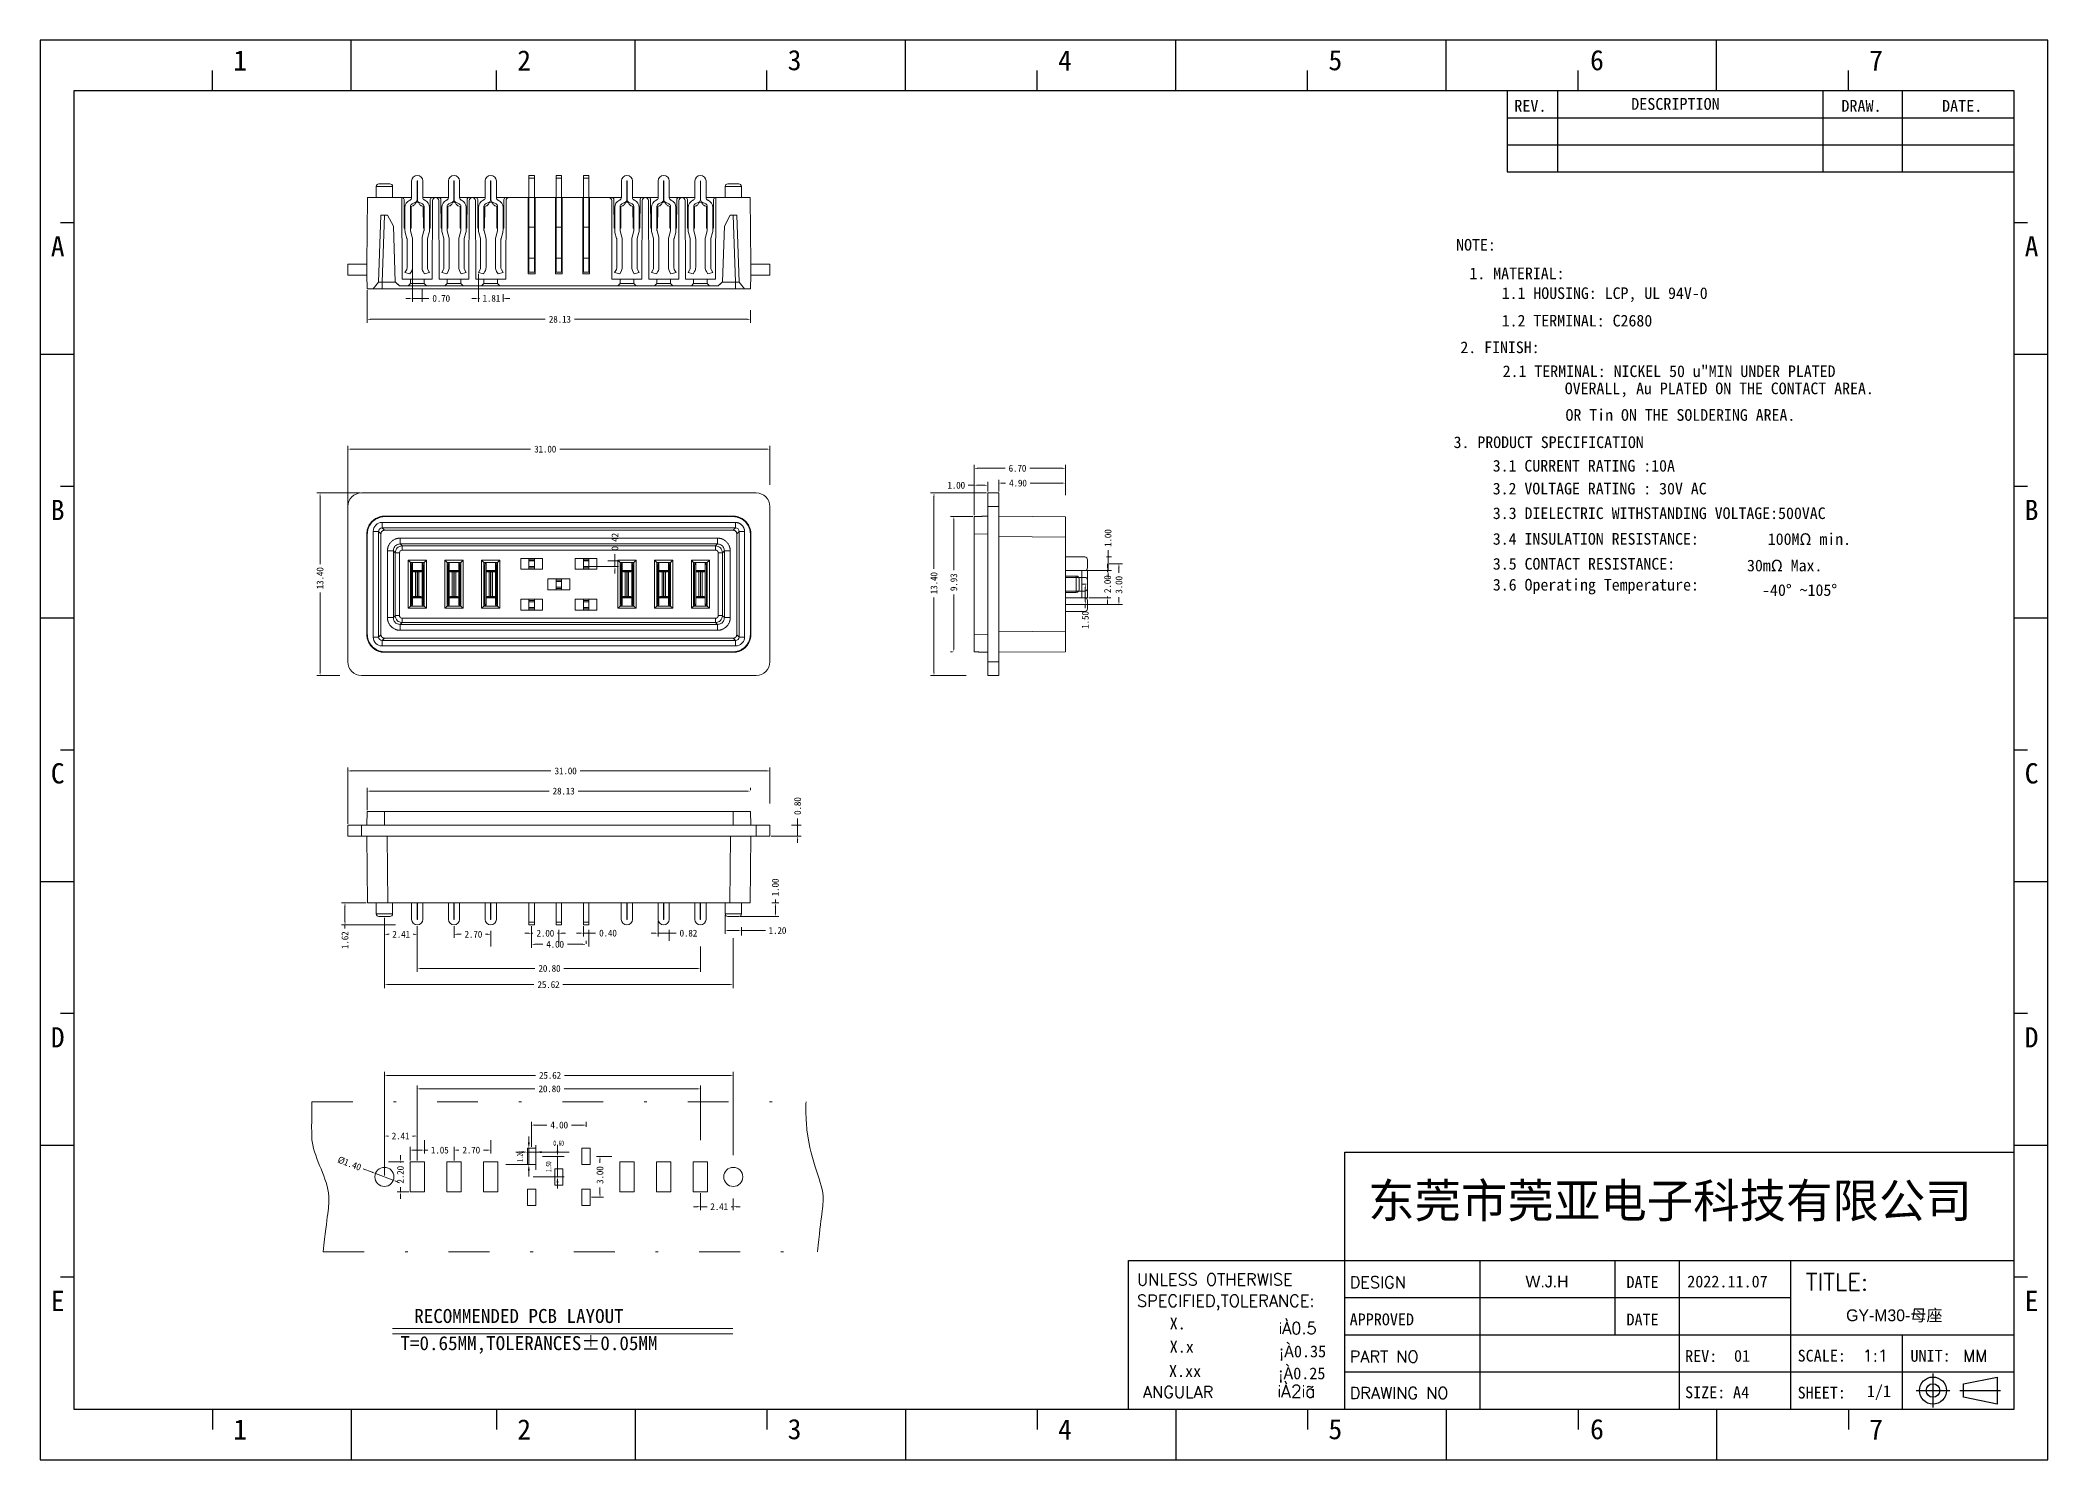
# Model space of a CAD drawing. Header units: millimetres. Extents: x -80 to 68, y -56 to 48.
import ezdxf

# ---------------------------------------------------------------- set-up
doc = ezdxf.new("R2010")
doc.units = ezdxf.units.MM
doc.header["$MEASUREMENT"] = 0
doc.linetypes.add('DASHED', pattern=[6, 3, -3])
doc.linetypes.add('DASHEDDOT', pattern=[9.2, 3, -3, 0.2, -3])
doc.layers.get('Defpoints').update_dxf_attribs({"lineweight": 5})
for name, color, linetype, lineweight in [('0001', 7, 'Continuous', 5), ('TK', 7, 'Continuous', 30), ('本體', 7, 'Continuous', 5)]:
    doc.layers.add(name, color=color, linetype=linetype, lineweight=lineweight)
doc.layers.add('NOTE', color=3, linetype='Continuous', lineweight=5, true_color=0x00ff00)
doc.layers.add('TEXT', color=3, linetype='Continuous', lineweight=5, true_color=0x00ff00)
doc.dimstyles.get("Standard").update_dxf_attribs({"dimtxt": 0.18, "dimasz": 0.18, "dimexe": 0.18, "dimexo": 0.0625, "dimgap": 0.09, "dimtad": 0, "dimtih": 1, "dimtoh": 1, "dimdec": 4, "dimzin": 0, "dimdsep": 46, "dimtxsty": 'Standard', "dimcen": 0.09, "dimadec": 0, "dimazin": 0, "dimtfac": 1, "dimtdec": 4, "dimtofl": 0, "dimtmove": 0, "dimatfit": 3, "dimfxl": 1, "dimtolj": 1, "dimtzin": 0, "dimarcsym": 0})

msp = doc.modelspace()

# ---------------------------------------------------------------- texts
at = {"color": 3, "linetype": 'Continuous', "lineweight": -3, "true_color": 0x00ff00, "insert": (17.88671875, -38.3515625), "char_height": 2.5, "attachment_point": 7, "line_spacing_factor": 1.000000011920929}
msp.add_mtext('\\T1.000000;\\W1.000000;\\FSimSun|b0|i0;东莞市莞亚电子科技有限公司', dxfattribs=at)
at = {"layer": 'NOTE', "color": 3, "linetype": 'Continuous', "lineweight": -3, "true_color": 0x00ff00, "char_height": 0.8553599715232849, "attachment_point": 7, "line_spacing_factor": 1.2}
for s, insert in [('\\T1.000000;\\W1.000000;\\FSimSun|b0|i0;NOTE:', (24.353515625, 32.9263916015625)), ('\\T1.000000;\\W1.000000;\\FSimSun|b0|i0;1. MATERIAL:', (25.328125, 30.83035278320312)), ('\\T1.000000;\\W1.000000;\\FSimSun|b0|i0;1.1 HOUSING: LCP, UL 94V-0 ', (27.6953125, 29.169189453125)), ('\\T1.000000;\\W1.000000;\\FSimSun|b0|i0;1.2 TERMINAL: C2680', (27.6953125, 27.357177734375)), ('\\T1.000000;\\W1.000000;\\FSimSun|b0|i0;2. FINISH:', (24.662109375, 25.3997802734375)), ('\\T1.000000;\\W1.000000;\\FSimSun|b0|i0;2.1 TERMINAL: NICKEL 50 u"MIN UNDER PLATED ', (27.76953125, 23.64511108398438)), ('\\T1.000000;\\W1.000000;\\FSimSun|b0|i0;OVERALL, Au PLATED ON THE CONTACT AREA.', (32.328125, 22.17691040039062)), ('\\T1.000000;\\W1.000000;\\FSimSun|b0|i0;OR Tin ON THE SOLDERING AREA.', (32.384765625, 20.431640625)), ('\\T1.000000;\\W1.000000;\\FSimSun|b0|i0;3. PRODUCT SPECIFICATION', (24.1640625, 18.43060302734375)), ('\\T1.000000;\\W1.000000;\\FSimSun|b0|i0;3.1 CURRENT RATING :10A ', (27.037109375, 16.7025146484375)), ('\\T1.000000;\\W1.000000;\\FSimSun|b0|i0;3.2 VOLTAGE RATING : 30V AC ', (27.037109375, 15.02700805664062)), ('\\T1.000000;\\W1.000000;\\FSimSun|b0|i0;3.3 DIELECTRIC WITHSTANDING VOLTAGE:500VAC ', (27.044921875, 13.21835327148438)), ('\\T1.000000;\\W1.000000;\\FSimSun|b0|i0;3.4 INSULATION RESISTANCE: ', (27.044921875, 11.33331298828125)), ('\\T1.000000;\\W1.000000;\\FSimSun|b0|i0;100MΩ min.', (47.234375, 11.31997680664062)), ('\\T1.000000;\\W1.000000;\\FSimSun|b0|i0;3.5 CONTACT RESISTANCE: ', (27.048828125, 9.503692626953125)), ('\\T1.000000;\\W1.000000;\\FSimSun|b0|i0;3.6 Operating Temperature:', (27.048828125, 7.699859619140625)), ('\\T1.000000;\\W1.000000;\\FSimSun|b0|i0;30mΩ Max. ', (45.7109375, 9.3780517578125)), ('\\T1.000000;\\W1.000000;\\FSimSun|b0|i0;-40%%d ~105%%d', (46.818359375, 7.57421875))]:
    msp.add_mtext(s, dxfattribs=dict(at, insert=insert))
at = {"layer": 'TEXT', "color": 3, "linetype": 'Continuous', "lineweight": -3, "true_color": 0x00ff00, "attachment_point": 7, "line_spacing_factor": 1.2}
for s, insert, char_height in [('\\T1.000000;\\W1.000000;\\FSimSun|b0|i0;1', (-65.4453125, 46.16203308105469), 1.489230751991272), ('\\T1.000000;\\W1.000000;\\FSimSun|b0|i0;2', (-44.59765625, 46.16203308105469), 1.489230751991272), ('\\T1.000000;\\W1.000000;\\FSimSun|b0|i0;3', (-24.740234375, 46.16203308105469), 1.489230751991272), ('\\T1.000000;\\W1.000000;\\FSimSun|b0|i0;4', (-4.884765625, 46.16203308105469), 1.489230751991272), ('\\T1.000000;\\W1.000000;\\FSimSun|b0|i0;5', (14.97265625, 46.16203308105469), 1.489230751991272), ('\\T1.000000;\\W1.000000;\\FSimSun|b0|i0;6', (34.1875, 46.16203308105469), 1.489230751991272), ('\\T1.000000;\\W1.000000;\\FSimSun|b0|i0;7', (54.685546875, 46.16203308105469), 1.489230751991272), ('\\T1.000000;\\W1.000000;\\FSimSun|b0|i0;A', (-78.849609375, 32.5107421875), 1.489230751991272), ('\\T1.000000;\\W1.000000;\\FSimSun|b0|i0;A', (66.1015625, 32.5107421875), 1.489230751991272), ('\\T1.000000;\\W1.000000;\\FSimSun|b0|i0;B', (-78.849609375, 13.1507568359375), 1.489230751991272), ('\\T1.000000;\\W1.000000;\\FSimSun|b0|i0;B', (66.1015625, 13.1507568359375), 1.489230751991272), ('\\T1.000000;\\W1.000000;\\FSimSun|b0|i0;C', (-78.849609375, -6.209259033203125), 1.489230751991272), ('\\T1.000000;\\W1.000000;\\FSimSun|b0|i0;C', (66.1015625, -6.209259033203125), 1.489230751991272), ('\\T1.000000;\\W1.000000;\\FSimSun|b0|i0;D', (-78.849609375, -25.56924438476562), 1.489230751991272), ('\\T1.000000;\\W1.000000;\\FSimSun|b0|i0;D', (66.1015625, -25.56924438476562), 1.489230751991272), ('\\T1.000000;\\W1.000000;\\FSimSun|b0|i0;E', (-78.849609375, -44.92926025390625), 1.489230751991272), ('\\T1.000000;\\W1.000000;\\FSimSun|b0|i0;E', (66.1015625, -44.92926025390625), 1.489230751991272), ('\\T1.000000;\\W1.000000;\\FSimSun|b0|i0;RECOMMENDED PCB LAYOUT', (-52.162109375, -45.81765747070312), 1.027674913406372), ('\\T1.000000;\\W1.000000;\\FSimSun|b0|i0;T=0.65MM,TOLERANCES%%p0.05MM', (-53.173828125, -48.0611572265625), 1.027674913406372), ('\\T1.000000;\\W1.000000;\\FSimSun|b0|i0;1', (-65.4453125, -54.36105346679688), 1.489230751991272), ('\\T1.000000;\\W1.000000;\\FSimSun|b0|i0;2', (-44.59765625, -54.36105346679688), 1.489230751991272), ('\\T1.000000;\\W1.000000;\\FSimSun|b0|i0;3', (-24.740234375, -54.36105346679688), 1.489230751991272), ('\\T1.000000;\\W1.000000;\\FSimSun|b0|i0;4', (-4.884765625, -54.36105346679688), 1.489230751991272), ('\\T1.000000;\\W1.000000;\\FSimSun|b0|i0;5', (14.97265625, -54.36105346679688), 1.489230751991272), ('\\T1.000000;\\W1.000000;\\FSimSun|b0|i0;6', (34.1875, -54.36105346679688), 1.489230751991272), ('\\T1.000000;\\W1.000000;\\FSimSun|b0|i0;7', (54.685546875, -54.36105346679688), 1.489230751991272)]:
    msp.add_mtext(s, dxfattribs=dict(at, insert=insert, char_height=char_height))
at = {"layer": 'TEXT', "color": 3, "linetype": 'Continuous', "lineweight": -3, "true_color": 0x00ff00, "attachment_point": 1, "line_spacing_factor": 1.000000011920929}
for s, insert, char_height, width in [('\\T1.000000;\\W1.000000;\\FSimSun|b0|i0;REV.', (28.62109375, 44.00724792480469), 0.8687179684638977, 1.134765625), ('\\T1.000000;\\W1.000000;\\FSimSun|b0|i0;DESCRIPTION', (37.205078125, 44.14909362792969), 0.8687179684638977, 1.134765625), ('\\T1.000000;\\W1.000000;\\FSimSun|b0|i0;DRAW.', (52.638671875, 44.00724792480469), 0.8687179684638977, 1.134765625), ('\\T1.000000;\\W1.000000;\\FSimSun|b0|i0;DATE.', (60.03125, 44.00724792480469), 0.8687179684638977, 1.134765625), ('\\T1.000000;\\W1.000000;\\FSimSun|b0|i0;\\Fsimplex|b0|i0;UNLESS OTHERWISE', (0.916015625, -42.17288208007812), 0.8687179684638977, 15.154296875), ('\\T1.000000;\\W1.000000;\\FSimSun|b0|i0;\\Fsimplex|b0|i0;DESIGN', (16.53125, -42.37631225585938), 0.8687179684638977, 1.134765625), ('\\T1.000000;\\W1.000000;\\FSimSun|b0|i0;DATE', (36.859375, -42.35934448242188), 0.8687179684638977, 1.134765625), ('\\T1.000000;\\W1.000000;\\FSimSun|b0|i0;\\Fsimplex|b0|i0;TITLE:', (50.033203125, -42.16702270507812), 1.241025686264038, 1.134765625), ('\\T1.000000;\\W1.000000;\\FSimSun|b0|i0;\\Fsimplex|b0|i0;SPECIFIED,TOLERANCE:', (0.916015625, -43.73464965820312), 0.8687179684638977, 15.154296875), ('\\T1.000000;\\W1.000000;\\FSimSun|b0|i0;APPROVED', (16.53125, -45.10159301757812), 0.8687179684638977, 1.134765625), ('\\T1.000000;\\W1.000000;\\FSimSun|b0|i0;DATE', (36.859375, -45.11019897460938), 0.8687179684638977, 1.134765625), ('\\T1.000000;\\W1.000000;\\FSimSun|b0|i0;\\Fsimplex|b0|i0;PART NO', (16.53125, -47.83380126953125), 0.8687179684638977, 6.6640625), ('\\T1.000000;\\W1.000000;\\FSimSun|b0|i0;REV:', (41.1640625, -47.79681396484375), 0.8687179684638977, 1.134765625), ('\\T1.000000;\\W1.000000;\\FSimSun|b0|i0;SCALE:', (49.427734375, -47.76654052734375), 0.8687179684638977, 1.134765625), ('\\T1.000000;\\W1.000000;\\FSimSun|b0|i0;UNIT:', (57.712890625, -47.77496337890625), 0.8687179684638977, 1.134765625), ('\\T1.000000;\\W1.000000;\\FSimSun|b0|i0;\\Fsimplex|b0|i0;DRAWING NO', (16.53125, -50.50741577148438), 0.8687179684638977, 9.5546875), ('\\T1.000000;\\W1.000000;\\FSimSun|b0|i0;SIZE:', (41.1640625, -50.45388793945312), 0.8687179684638977, 1.134765625), ('\\T1.000000;\\W1.000000;\\FSimSun|b0|i0;SHEET:', (49.427734375, -50.48037719726562), 0.8687179684638977, 1.134765625)]:
    msp.add_mtext(s, dxfattribs=dict(at, insert=insert, char_height=char_height, width=width))
at = {"layer": 'TEXT', "color": 7, "linetype": 'Continuous', "lineweight": -3, "attachment_point": 1, "line_spacing_factor": 1.000000011920929}
for s, insert, char_height, width in [('\\T1.000000;\\W1.000000;\\F脣脦脤氓|b0|i0;W.J.H', (29.44140625, -42.32180786132812), 0.8687179684638977, 7.0703125), ('\\T1.000000;\\W1.000000;\\FSimSun|b0|i0;2022.11.07', (41.3203125, -42.32180786132812), 0.8687179684638977, 10.8984375), ('\\T1.000000;\\W1.000000;\\FSimSun|b0|i0;X.', (3.31640625, -45.40435791015625), 0.8687179684638977, 3.87109375), ('\\T1.000000;\\W1.000000;\\FSimSun|b0|i0;\\Fsimplex|b0|i0;¡À0.5', (11.33984375, -45.74777221679688), 0.8687179684638977, 3.87109375), ('\\T1.000000;\\W1.000000;\\F脣脦脤氓|b0|i0;GY-M30-母座\\FSimSun|b0|i0;', (52.98828125, -44.80105590820312), 0.8687179684638977, 13.40234375), ('\\T1.000000;\\W1.000000;\\FSimSun|b0|i0;X.x', (3.31640625, -47.10882568359375), 0.8687179684638977, 3.87109375), ('\\T1.000000;\\W1.000000;\\FSimSun|b0|i0;¡À0.35', (11.33984375, -47.45223999023438), 0.8687179684638977, 13.30859375), ('\\T1.000000;\\W1.000000;\\FSimSun|b0|i0;01', (44.755859375, -47.78231811523438), 0.8687179684638977, 1.859375), ('\\T1.000000;\\W1.000000;\\FSimSun|b0|i0;\\Fsimplex|b0|i0;1:1', (54.20703125, -47.76239013671875), 0.8687179684638977, 2.806640625), ('\\T1.000000;\\W1.000000;\\FSimSun|b0|i0;\\Fsimplex|b0|i0;MM', (61.5703125, -47.77496337890625), 0.8687179684638977, 1.134765625), ('\\T1.000000;\\W1.000000;\\FSimSun|b0|i0;X.xx', (3.263671875, -48.896728515625), 0.8687179684638977, 3.87109375), ('\\T1.000000;\\W1.000000;\\FSimSun|b0|i0;\\Fsimplex|b0|i0;\\H0.9308;¡À2¡ã', (11.24609375, -50.34674072265625), 1.241025686264038, 4.232421875), ('\\T1.000000;\\W1.000000;\\FSimSun|b0|i0;¡À0.25', (11.287109375, -49.0670166015625), 0.8687179684638977, 13.541015625), ('\\T1.000000;\\W1.000000;\\FSimSun|b0|i0;\\Fsimplex|b0|i0;ANGULAR', (1.35546875, -50.4368896484375), 0.8687179684638977, 2.083984375), ('\\T1.000000;\\W1.000000;\\FSimSun|b0|i0;A4', (44.68359375, -50.45877075195312), 0.8687179684638977, 1.2265625), ('\\T1.000000;\\W1.000000;\\FSimSun|b0|i0;1/1', (54.509765625, -50.37774658203125), 0.8687179684638977, 1.2265625)]:
    msp.add_mtext(s, dxfattribs=dict(at, insert=insert, char_height=char_height, width=width))

# ---------------------------------------------------------------- blocks, each defined once
blk = doc.blocks.new('*D1')
at = {"color": 7, "linetype": 'Continuous', "lineweight": 5}
for p, q in [((-44.27308403604911, -33.25335841242361), (-44.70508404725479, -33.25335841242361)), ((-43.84108402484344, -33.25335841242361), (-43.24108402484853, -33.25335841242361)), ((-43.84108402484344, -33.47381344418977), (-43.84108402484344, -33.75335841242361)), ((-43.24108402484853, -34.56131342034791), (-43.24108402484853, -32.75335841242361)), ((-43.24108402484853, -33.25335841242361), (-40.7779096240412, -33.25335841242361)), ((-42.80908401364286, -33.25335841242361), (-42.37708400243719, -33.25335841242361))]:
    blk.add_line(p, q, dxfattribs=at)
at = {"color": 7}
for points in [[(-44.27308403604911, -33.32535841429122), (-44.27308403604911, -33.18135841055599), (-43.84108402484344, -33.25335841242361)], [(-42.80908401364286, -33.18135841055599), (-42.80908401364286, -33.32535841429122), (-43.24108402484853, -33.25335841242361)]]:
    blk.add_solid(points, dxfattribs=at)
at = {"layer": 'Defpoints', "color": 0}
for p in [(-43.84108402484344, -32.97381344418977), (-43.24108402484853, -33.25335841242361), (-43.24108402484853, -35.06131342034791)]:
    blk.add_point(p, dxfattribs=at)
at = {"color": 3, "lineweight": -3, "insert": (-41.55808402484763, -32.59832001093912), "char_height": 0.3959999978542328, "attachment_point": 5}
blk.add_mtext('\\A1;\\pxsm1.200000;\\T1.000000;\\W0.600000;\\FSimSun;0.60', dxfattribs=at)
blk = doc.blocks.new('*D2')
at = {"color": 7, "linetype": 'Continuous', "lineweight": 5}
for p, q in [((-43.74626528438239, -32.5418134329841), (-43.74626528438239, -32.10981342177843)), ((-43.74626528438239, -32.97381344418977), (-43.74626528438239, -34.17381344418982)), ((-43.34108402484344, -32.97381344418977), (-43.24626528438239, -32.97381344418977)), ((-45.42858400100158, -34.17381344418982), (-43.24626528438239, -34.17381344418982)), ((-43.74626528438239, -34.60581345539549), (-43.74626528438239, -35.03781346660116))]:
    blk.add_line(p, q, dxfattribs=at)
at = {"color": 7}
for points in [[(-43.81826528625, -32.5418134329841), (-43.67426528251477, -32.5418134329841), (-43.74626528438239, -32.97381344418977)], [(-43.67426528251477, -34.60581345539549), (-43.81826528625, -34.60581345539549), (-43.74626528438239, -34.17381344418982)]]:
    blk.add_solid(points, dxfattribs=at)
at = {"layer": 'Defpoints', "color": 0}
for p in [(-43.84108402484344, -32.97381344418977), (-45.92858400100158, -34.17381344418982), (-43.74626528438239, -34.17381344418982)]:
    blk.add_point(p, dxfattribs=at)
at = {"color": 3, "lineweight": -3, "insert": (-44.40130368586688, -33.57381344418621), "char_height": 0.3959999978542328, "attachment_point": 5, "rotation": 90}
blk.add_mtext('\\A1;\\pxsm1.200000;\\T1.000000;\\W0.600000;\\FSimSun;1.20', dxfattribs=at)
blk = doc.blocks.new('*D3')
at = {"color": 7, "linetype": 'Continuous', "lineweight": 5}
for p, q in [((-43.54108402484417, -32.87381344269966), (-43.54108402484417, -31.01904837031054)), ((-43.29108402484417, -31.26904837031054), (-42.43070705775425, -31.26904837031054)), ((-39.79108402484417, -31.26904837031054), (-40.61583205775425, -31.26904837031054)), ((-39.54108402484417, -31.38631346803163), (-39.54108402484417, -31.01904837031054))]:
    blk.add_line(p, q, dxfattribs=at)
at = {"color": 7}
for points in [[(-43.29108402484417, -31.22738170364387), (-43.29108402484417, -31.31071503697721), (-43.54108402484417, -31.26904837031054)], [(-39.79108402484417, -31.31071503697721), (-39.79108402484417, -31.22738170364387), (-39.54108402484417, -31.26904837031054)]]:
    blk.add_solid(points, dxfattribs=at)
at = {"layer": 'Defpoints', "color": 0}
for p in [(-39.54108402484417, -31.26904837031054), (-39.54108402484417, -31.48631346952175), (-43.54108402484417, -32.97381344418977)]:
    blk.add_point(p, dxfattribs=at)
at = {"color": 3, "lineweight": -3, "insert": (-41.52326955775425, -31.26904837031054), "char_height": 0.5, "attachment_point": 5}
blk.add_mtext('\\A1;\\pxsm1.200000;\\T0.950000;\\W1.000000;\\FSimSun;4.00', dxfattribs=at)
blk = doc.blocks.new('*D4')
at = {"color": 7, "linetype": 'Continuous', "lineweight": 5}
for p, q in [((-37.65358404869039, -33.5738134441898), (-38.77030588849084, -33.5738134441898)), ((-38.52030588849084, -33.8238134441898), (-38.52030588849084, -34.05017242919233)), ((-39.14108402335842, -36.57381344083922), (-38.27030588849084, -36.57381344083922)), ((-38.52030588849084, -36.32381344083922), (-38.52030588849084, -35.84804742919233))]:
    blk.add_line(p, q, dxfattribs=at)
at = {"color": 7}
for points in [[(-38.47863922182417, -33.8238134441898), (-38.5619725551575, -33.8238134441898), (-38.52030588849084, -33.5738134441898)], [(-38.5619725551575, -36.32381344083922), (-38.47863922182417, -36.32381344083922), (-38.52030588849084, -36.57381344083922)]]:
    blk.add_solid(points, dxfattribs=at)
at = {"layer": 'Defpoints', "color": 0}
for p in [(-38.52030588849084, -33.5738134441898), (-37.55358404720027, -33.5738134441898), (-39.24108402484853, -36.57381344083922)]:
    blk.add_point(p, dxfattribs=at)
at = {"color": 3, "lineweight": -3, "insert": (-38.52030588849084, -34.94910992919233), "char_height": 0.5, "attachment_point": 5, "rotation": 90}
blk.add_mtext('\\A1;\\pxsm1.200000;\\T0.950000;\\W1.000000;\\FSimSun;3.00', dxfattribs=at)
blk = doc.blocks.new('*D5')
at = {"color": 7, "linetype": 'Continuous', "lineweight": 5}
for p, q in [((-42.74108402484853, -33.5738134441898), (-41.14256017239677, -33.5738134441898)), ((-41.64256017239677, -33.14181343298412), (-41.64256017239677, -32.70981342177845)), ((-41.64256017239677, -33.5738134441898), (-41.64256017239677, -35.0738134441898)), ((-43.42858400100158, -35.0738134441898), (-41.14256017239677, -35.0738134441898)), ((-41.64256017239677, -35.50581345539547), (-41.64256017239677, -35.93781346660114))]:
    blk.add_line(p, q, dxfattribs=at)
at = {"color": 7}
for points in [[(-41.71456017426438, -33.14181343298412), (-41.57056017052916, -33.14181343298412), (-41.64256017239677, -33.5738134441898)], [(-41.57056017052916, -35.50581345539547), (-41.71456017426438, -35.50581345539547), (-41.64256017239677, -35.0738134441898)]]:
    blk.add_solid(points, dxfattribs=at)
at = {"layer": 'Defpoints', "color": 0}
for p in [(-43.24108402484853, -33.5738134441898), (-43.92858400100158, -35.0738134441898), (-41.64256017239677, -35.0738134441898)]:
    blk.add_point(p, dxfattribs=at)
at = {"color": 3, "lineweight": -3, "insert": (-42.29759857388126, -34.32381344418633), "char_height": 0.3959999978542328, "attachment_point": 5, "rotation": 90}
blk.add_mtext('\\A1;\\pxsm1.200000;\\T1.000000;\\W0.600000;\\FSimSun;1.50', dxfattribs=at)
blk = doc.blocks.new('*D6')
at = {"color": 7, "linetype": 'Continuous', "lineweight": 5}
for p, q in [((-53.1727980839969, -33.72381344251437), (-53.1727980839969, -33.47381344251437)), ((-54.05202415423628, -33.97381344251437), (-52.9227980839969, -33.97381344251437)), ((-53.1727980839969, -33.97381344251437), (-53.1727980839969, -34.02059020099952)), ((-52.56452417956825, -36.17381344251464), (-53.4227980839969, -36.17381344251464)), ((-53.1727980839969, -36.17381344251464), (-53.1727980839969, -35.82396520099952)), ((-53.1727980839969, -36.42381344251464), (-53.1727980839969, -36.67381344251464))]:
    blk.add_line(p, q, dxfattribs=at)
at = {"color": 7}
for points in [[(-53.21446475066356, -33.72381344251437), (-53.13113141733023, -33.72381344251437), (-53.1727980839969, -33.97381344251437)], [(-53.13113141733023, -36.42381344251464), (-53.21446475066356, -36.42381344251464), (-53.1727980839969, -36.17381344251464)]]:
    blk.add_solid(points, dxfattribs=at)
at = {"layer": 'Defpoints', "color": 0}
for p in [(-54.15202415572639, -33.97381344251437), (-53.1727980839969, -33.97381344251437), (-52.46452417807814, -36.17381344251464)]:
    blk.add_point(p, dxfattribs=at)
at = {"color": 3, "lineweight": -3, "insert": (-53.1727980839969, -34.92227770099953), "char_height": 0.5, "attachment_point": 5, "rotation": 90}
blk.add_mtext('\\A1;\\pxsm1.200000;\\T0.950000;\\W1.000000;\\FSimSun;2.20', dxfattribs=at)
blk = doc.blocks.new('*D7')
at = {"color": 7, "linetype": 'Continuous', "lineweight": 5}
for p, q in [((-51.414524177977, -32.38631346635623), (-51.414524177977, -33.35738343395269)), ((-52.46452417807814, -33.87381344102425), (-52.46452417807814, -32.85738343395269)), ((-52.21452417807814, -33.10738343395269), (-51.664524177977, -33.10738343395269)), ((-51.414524177977, -33.10738343395269), (-51.164524177977, -33.10738343395269))]:
    blk.add_line(p, q, dxfattribs=at)
at = {"color": 7}
for points in [[(-52.21452417807814, -33.06571676728603), (-52.21452417807814, -33.14905010061936), (-52.46452417807814, -33.10738343395269)], [(-51.664524177977, -33.14905010061936), (-51.664524177977, -33.06571676728603), (-51.414524177977, -33.10738343395269)]]:
    blk.add_solid(points, dxfattribs=at)
at = {"layer": 'Defpoints', "color": 0}
for p in [(-51.414524177977, -32.28631346486611), (-51.414524177977, -33.10738343395269), (-52.46452417807814, -33.97381344251437)]:
    blk.add_point(p, dxfattribs=at)
at = {"color": 3, "lineweight": -3, "insert": (-50.289086677977, -33.10738343395269), "char_height": 0.5, "attachment_point": 5}
blk.add_mtext('\\A1;\\pxsm1.200000;\\T0.950000;\\W1.000000;\\FSimSun;1.05', dxfattribs=at)
blk = doc.blocks.new('*D8')
at = {"color": 7, "linetype": 'Continuous', "lineweight": 5}
for p, q in [((-54.35208402576245, -34.97381344102439), (-54.35208402576245, -31.82240494991004)), ((-54.10208402576245, -32.07240494991004), (-54.05144072080599, -32.07240494991004)), ((-52.18952417802939, -32.07240494991004), (-52.28456572080599, -32.07240494991004)), ((-51.93952417802939, -32.38631346635623), (-51.93952417802939, -31.82240494991004))]:
    blk.add_line(p, q, dxfattribs=at)
at = {"color": 7}
for points in [[(-54.10208402576245, -32.03073828324337), (-54.10208402576245, -32.1140716165767), (-54.35208402576245, -32.07240494991004)], [(-52.18952417802939, -32.1140716165767), (-52.18952417802939, -32.03073828324337), (-51.93952417802939, -32.07240494991004)]]:
    blk.add_solid(points, dxfattribs=at)
at = {"layer": 'Defpoints', "color": 0}
for p in [(-51.93952417802939, -32.07240494991004), (-51.93952417802939, -32.48631346784634), (-54.35208402576245, -35.07381344251451)]:
    blk.add_point(p, dxfattribs=at)
at = {"color": 3, "lineweight": -3, "insert": (-53.16800322080599, -32.07240494991004), "char_height": 0.5, "attachment_point": 5}
blk.add_mtext('\\A1;\\pxsm1.200000;\\T0.950000;\\W1.000000;\\FSimSun;2.41', dxfattribs=at)
blk = doc.blocks.new('*D9')
at = {"color": 7, "linetype": 'Continuous', "lineweight": 5}
for p, q in [((-54.35208402576609, -16.05381344681757), (-54.35208402576609, -17.51168930440565)), ((-54.10208402576609, -17.26168930440565), (-54.00871495389525, -17.26168930440565)), ((-52.18952417802939, -17.26168930440565), (-52.24183995389525, -17.26168930440565)), ((-51.93952417802939, -18.16131341867242), (-51.93952417802939, -17.01168930440565))]:
    blk.add_line(p, q, dxfattribs=at)
at = {"color": 7}
for points in [[(-54.10208402576609, -17.22002263773898), (-54.10208402576609, -17.30335597107232), (-54.35208402576609, -17.26168930440565)], [(-52.18952417802939, -17.30335597107232), (-52.18952417802939, -17.22002263773898), (-51.93952417802939, -17.26168930440565)]]:
    blk.add_solid(points, dxfattribs=at)
at = {"layer": 'Defpoints', "color": 0}
for p in [(-54.35208402576609, -15.95381344532746), (-51.93952417802939, -17.26168930440565), (-51.93952417802939, -18.26131342016254)]:
    blk.add_point(p, dxfattribs=at)
at = {"color": 3, "lineweight": -3, "insert": (-53.12527745389525, -17.26168930440565), "char_height": 0.5, "attachment_point": 5}
blk.add_mtext('\\A1;\\pxsm1.200000;\\T0.950000;\\W1.000000;\\FSimSun;2.41', dxfattribs=at)
blk = doc.blocks.new('*D10')
at = {"color": 7, "linetype": 'Continuous', "lineweight": 5}
for p, q in [((-54.35208402576245, -34.97381344102439), (-54.35208402576245, -27.3699732135525)), ((-54.10208402576245, -27.6199732135525), (-43.25976220952987, -27.6199732135525)), ((-28.98008402392588, -27.6199732135525), (-41.12476220952987, -27.6199732135525)), ((-28.73008402392588, -33.48631346635636), (-28.73008402392588, -27.3699732135525))]:
    blk.add_line(p, q, dxfattribs=at)
at = {"color": 7}
for points in [[(-54.10208402576245, -27.57830654688583), (-54.10208402576245, -27.66163988021917), (-54.35208402576245, -27.6199732135525)], [(-28.98008402392588, -27.66163988021917), (-28.98008402392588, -27.57830654688583), (-28.73008402392588, -27.6199732135525)]]:
    blk.add_solid(points, dxfattribs=at)
at = {"layer": 'Defpoints', "color": 0}
for p in [(-28.73008402392588, -27.6199732135525), (-28.73008402392588, -33.58631346784648), (-54.35208402576245, -35.07381344251451)]:
    blk.add_point(p, dxfattribs=at)
at = {"color": 3, "lineweight": -3, "insert": (-42.19226220952987, -27.6199732135525), "char_height": 0.5, "attachment_point": 5}
blk.add_mtext('\\A1;\\pxsm1.200000;\\T0.950000;\\W1.000000;\\FSimSun;25.62', dxfattribs=at)
blk = doc.blocks.new('*D11')
at = {"color": 7, "linetype": 'Continuous', "lineweight": 5}
for p, q in [((-54.35208402576609, -16.15381344681759), (-54.35208402576609, -21.20639145108419)), ((-28.73008402392588, -17.54131342148526), (-28.73008402392588, -21.20639145108419)), ((-54.10208402576609, -20.95639145108419), (-43.37243552886765, -20.95639145108419)), ((-28.98008402392588, -20.95639145108419), (-41.23743552886764, -20.95639145108419))]:
    blk.add_line(p, q, dxfattribs=at)
at = {"color": 7}
for points in [[(-54.10208402576609, -20.91472478441752), (-54.10208402576609, -20.99805811775085), (-54.35208402576609, -20.95639145108419)], [(-28.98008402392588, -20.99805811775085), (-28.98008402392588, -20.91472478441752), (-28.73008402392588, -20.95639145108419)]]:
    blk.add_solid(points, dxfattribs=at)
at = {"layer": 'Defpoints', "color": 0}
for p in [(-54.35208402576609, -16.05381344532748), (-28.73008402392588, -17.44131341999514), (-28.73008402392588, -20.95639145108419)]:
    blk.add_point(p, dxfattribs=at)
at = {"color": 3, "lineweight": -3, "insert": (-42.30493552886765, -20.95639145108419), "char_height": 0.5, "attachment_point": 5}
blk.add_mtext('\\A1;\\pxsm1.200000;\\T0.950000;\\W1.000000;\\FSimSun;25.62', dxfattribs=at)
blk = doc.blocks.new('*D12')
at = {"color": 7, "linetype": 'Continuous', "lineweight": 5}
for p, q in [((-46.53952417802793, -32.38631346635623), (-46.53952417802793, -33.35738343395269)), ((-49.2395241780323, -33.87381344102425), (-49.2395241780323, -32.85738343395269)), ((-48.9895241780323, -33.10738343395269), (-48.87953258519544, -33.10738343395269)), ((-46.78952417802793, -33.10738343395269), (-47.07615758519544, -33.10738343395269))]:
    blk.add_line(p, q, dxfattribs=at)
at = {"color": 7}
for points in [[(-48.9895241780323, -33.06571676728603), (-48.9895241780323, -33.14905010061936), (-49.2395241780323, -33.10738343395269)], [(-46.78952417802793, -33.14905010061936), (-46.78952417802793, -33.06571676728603), (-46.53952417802793, -33.10738343395269)]]:
    blk.add_solid(points, dxfattribs=at)
at = {"layer": 'Defpoints', "color": 0}
for p in [(-46.53952417802793, -32.28631346486611), (-46.53952417802793, -33.10738343395269), (-49.2395241780323, -33.97381344251437)]:
    blk.add_point(p, dxfattribs=at)
at = {"color": 3, "lineweight": -3, "insert": (-47.97784508519544, -33.10738343395269), "char_height": 0.5, "attachment_point": 5}
blk.add_mtext('\\A1;\\pxsm1.200000;\\T0.950000;\\W1.000000;\\FSimSun;2.70', dxfattribs=at)
blk = doc.blocks.new('*D13')
at = {"color": 7, "linetype": 'Continuous', "lineweight": 5}
for p, q in [((-43.79108402484417, -17.18352902829122), (-44.04108402484417, -17.18352902829122)), ((-43.54108402484417, -16.67381344396438), (-43.54108402484417, -17.43352902829122)), ((-43.54108402484417, -17.18352902829122), (-43.44034347568802, -17.18352902829122)), ((-41.54108402484417, -17.18352902829122), (-41.63696847568801, -17.18352902829122)), ((-41.54108402484417, -18.1613134186324), (-41.54108402484417, -16.93352902829122)), ((-41.29108402484417, -17.18352902829122), (-41.04108402484417, -17.18352902829122))]:
    blk.add_line(p, q, dxfattribs=at)
at = {"color": 7}
for points in [[(-43.79108402484417, -17.22519569495789), (-43.79108402484417, -17.14186236162455), (-43.54108402484417, -17.18352902829122)], [(-41.29108402484417, -17.14186236162455), (-41.29108402484417, -17.22519569495789), (-41.54108402484417, -17.18352902829122)]]:
    blk.add_solid(points, dxfattribs=at)
at = {"layer": 'Defpoints', "color": 0}
for p in [(-43.54108402484417, -16.57381344247426), (-41.54108402484417, -17.18352902829122), (-41.54108402484417, -18.26131342012252)]:
    blk.add_point(p, dxfattribs=at)
at = {"color": 3, "lineweight": -3, "insert": (-42.53865597568802, -17.18352902829122), "char_height": 0.5, "attachment_point": 5}
blk.add_mtext('\\A1;\\pxsm1.200000;\\T0.950000;\\W1.000000;\\FSimSun;2.00', dxfattribs=at)
blk = doc.blocks.new('*D14')
at = {"color": 7, "linetype": 'Continuous', "lineweight": 5}
for p, q in [((-43.54108402484417, -16.67381344396438), (-43.54108402484417, -18.24611819154472)), ((-43.29108402484417, -17.99611819154472), (-42.728018700991, -17.99611819154472)), ((-39.79108402484417, -17.99611819154472), (-40.913143700991, -17.99611819154472)), ((-39.54108402484417, -17.96131341565217), (-39.54108402484417, -17.74611819154472))]:
    blk.add_line(p, q, dxfattribs=at)
at = {"color": 7}
for points in [[(-43.29108402484417, -17.95445152487806), (-43.29108402484417, -18.03778485821139), (-43.54108402484417, -17.99611819154472)], [(-39.79108402484417, -18.03778485821139), (-39.79108402484417, -17.95445152487806), (-39.54108402484417, -17.99611819154472)]]:
    blk.add_solid(points, dxfattribs=at)
at = {"layer": 'Defpoints', "color": 0}
for p in [(-43.54108402484417, -16.57381344247426), (-39.54108402484417, -17.99611819154472), (-39.54108402484417, -18.06131341714229)]:
    blk.add_point(p, dxfattribs=at)
at = {"color": 3, "lineweight": -3, "insert": (-41.820581200991, -17.99611819154472), "char_height": 0.5, "attachment_point": 5}
blk.add_mtext('\\A1;\\pxsm1.200000;\\T0.950000;\\W1.000000;\\FSimSun;4.00', dxfattribs=at)
blk = doc.blocks.new('*D15')
at = {"color": 7, "linetype": 'Continuous', "lineweight": 5}
for p, q in [((-49.2395241780323, -16.6738134440044), (-49.2395241780323, -17.50946817375245)), ((-48.9895241780323, -17.25946817375245), (-48.72164622920015, -17.25946817375245)), ((-46.78952417803157, -17.25946817375245), (-46.91827122920015, -17.25946817375245)), ((-46.53952417803157, -18.16131341867424), (-46.53952417803157, -17.00946817375245))]:
    blk.add_line(p, q, dxfattribs=at)
at = {"color": 7}
for points in [[(-48.9895241780323, -17.21780150708578), (-48.9895241780323, -17.30113484041912), (-49.2395241780323, -17.25946817375245)], [(-46.78952417803157, -17.30113484041912), (-46.78952417803157, -17.21780150708578), (-46.53952417803157, -17.25946817375245)]]:
    blk.add_solid(points, dxfattribs=at)
at = {"layer": 'Defpoints', "color": 0}
for p in [(-49.2395241780323, -16.57381344251428), (-46.53952417803157, -17.25946817375245), (-46.53952417803157, -18.26131342016436)]:
    blk.add_point(p, dxfattribs=at)
at = {"color": 3, "lineweight": -3, "insert": (-47.81995872920015, -17.25946817375245), "char_height": 0.5, "attachment_point": 5}
blk.add_mtext('\\A1;\\pxsm1.200000;\\T0.950000;\\W1.000000;\\FSimSun;2.70', dxfattribs=at)
blk = doc.blocks.new('*D16')
at = {"color": 7, "linetype": 'Continuous', "lineweight": 5}
for p, q in [((-34.50264387165953, -17.17839683234581), (-34.75264387165953, -17.17839683234581)), ((-34.25264387165953, -16.26381344400272), (-34.25264387165953, -17.42839683234581)), ((-34.25264387165953, -17.17839683234581), (-33.43264387165982, -17.17839683234581)), ((-33.43264387165982, -17.75131341867075), (-33.43264387165982, -16.92839683234581)), ((-33.43264387165982, -17.17839683234581), (-32.93264387165982, -17.17839683234581)), ((-33.18264387165982, -17.17839683234581), (-32.93264387165982, -17.17839683234581))]:
    blk.add_line(p, q, dxfattribs=at)
at = {"color": 7}
for points in [[(-34.50264387165953, -17.22006349901248), (-34.50264387165953, -17.13673016567914), (-34.25264387165953, -17.17839683234581)], [(-33.18264387165982, -17.13673016567914), (-33.18264387165982, -17.22006349901248), (-33.43264387165982, -17.17839683234581)]]:
    blk.add_solid(points, dxfattribs=at)
at = {"layer": 'Defpoints', "color": 0}
for p in [(-34.25264387165953, -16.16381344251261), (-33.43264387165982, -17.17839683234581), (-33.43264387165982, -17.85131342016086)]:
    blk.add_point(p, dxfattribs=at)
at = {"color": 3, "lineweight": -3, "insert": (-32.03345637165982, -17.17839683234581), "char_height": 0.5, "attachment_point": 5}
blk.add_mtext('\\A1;\\pxsm1.200000;\\T0.950000;\\W1.000000;\\FSimSun;0.82', dxfattribs=at)
blk = doc.blocks.new('*D17')
at = {"color": 7, "linetype": 'Continuous', "lineweight": 5}
for p, q in [((-55.23950604716056, -34.73472325401968), (-55.91823923201714, -34.47537453600001)), ((-53.69819411525896, -35.32366937088233), (-55.00597393626595, -34.82395751415055)), ((-53.46466200436434, -35.4129036310132), (-53.23112989346973, -35.50213789114407))]:
    blk.add_line(p, q, dxfattribs=at)
at = {"color": 7}
for points in [[(-55.25437842384904, -34.77364527250212), (-55.22463367047208, -34.69580123553724), (-55.00597393626595, -34.82395751415055)], [(-53.44978962767586, -35.37398161253076), (-53.47953438105282, -35.45182564949564), (-53.69819411525896, -35.32366937088233)]]:
    blk.add_solid(points, dxfattribs=at)
at = {"layer": 'Defpoints', "color": 0}
for p in [(-55.00597393626595, -34.82395751415055), (-53.69819411525896, -35.32366937088233)]:
    blk.add_point(p, dxfattribs=at)
at = {"color": 3, "lineweight": -3, "insert": (-56.92576973720118, -34.09039005208914), "char_height": 0.5, "attachment_point": 5, "rotation": 339.0877920891102}
blk.add_mtext('\\A1;\\pxsm1.200000;\\T0.950000;\\W1.000000;\\FSimSun;%%c1.40', dxfattribs=at)
blk = doc.blocks.new('*D18')
at = {"color": 7, "linetype": 'Continuous', "lineweight": 5}
for p, q in [((-1.133584048569901, 9.945541050484621), (-0.1603036192864237, 9.945541050484621)), ((-0.4103036192864237, 9.695541050484621), (-0.4103036192864237, 9.293043435812491)), ((-0.4103036192864238, 7.195541050484621), (-0.4103036192864238, 7.495168435812491)), ((-2.621084023237927, 6.945541050484621), (-0.1603036192864238, 6.945541050484621))]:
    blk.add_line(p, q, dxfattribs=at)
at = {"color": 7}
for points in [[(-0.368636952619757, 9.695541050484621), (-0.4519702859530904, 9.695541050484621), (-0.4103036192864237, 9.945541050484621)], [(-0.4519702859530905, 7.195541050484621), (-0.3686369526197572, 7.195541050484621), (-0.4103036192864238, 6.945541050484621)]]:
    blk.add_solid(points, dxfattribs=at)
at = {"layer": 'Defpoints', "color": 0}
for p in [(-1.233584050060017, 9.945541050484621), (-0.4103036192864237, 9.945541050484621), (-2.721084024728043, 6.945541050484621)]:
    blk.add_point(p, dxfattribs=at)
at = {"color": 3, "lineweight": -3, "insert": (-0.4103036192864238, 8.39410593581249), "char_height": 0.5, "attachment_point": 5, "rotation": 90}
blk.add_mtext('\\A1;\\pxsm1.200000;\\T0.950000;\\W1.000000;\\FSimSun;3.00', dxfattribs=at)
blk = doc.blocks.new('*D19')
at = {"color": 7, "linetype": 'Continuous', "lineweight": 5}
for p, q in [((-2.821084026218159, 8.445541050484621), (-3.130355928031349, 8.445541050484621)), ((-2.880355928031349, 8.195541050484621), (-2.880355928031349, 7.195541050484621)), ((-4.308584000886185, 6.945541050484621), (-2.630355928031349, 6.945541050484621)), ((-2.880355928031349, 6.945541050484621), (-2.880355928031349, 6.695541050484621))]:
    blk.add_line(p, q, dxfattribs=at)
at = {"color": 7}
for points in [[(-2.838689261364683, 8.195541050484621), (-2.922022594698016, 8.195541050484621), (-2.880355928031349, 8.445541050484621)], [(-2.922022594698016, 7.195541050484621), (-2.838689261364683, 7.195541050484621), (-2.880355928031349, 6.945541050484621)]]:
    blk.add_solid(points, dxfattribs=at)
at = {"layer": 'Defpoints', "color": 0}
for p in [(-2.721084024728043, 8.445541050484621), (-4.408584002376301, 6.945541050484621), (-2.880355928031349, 6.945541050484621)]:
    blk.add_point(p, dxfattribs=at)
at = {"color": 3, "lineweight": -3, "insert": (-2.880355928031349, 5.816103550484621), "char_height": 0.5, "attachment_point": 5, "rotation": 90}
blk.add_mtext('\\A1;\\pxsm1.200000;\\T0.950000;\\W1.000000;\\FSimSun;1.50', dxfattribs=at)
blk = doc.blocks.new('*D20')
at = {"color": 7, "linetype": 'Continuous', "lineweight": 5}
for p, q in [((-1.333584048566991, 10.44554105048462), (-0.9609557494404726, 10.44554105048462)), ((-1.210955749440473, 10.44554105048462), (-1.210955749440473, 10.94554105048462)), ((-1.210955749440473, 10.69554105048462), (-1.210955749440473, 10.94554105048462)), ((-1.210955749440473, 9.445541050487918), (-1.210955749440473, 10.44554105048462)), ((-2.821084023235017, 9.445541050487918), (-0.9609557494404726, 9.445541050487918)), ((-1.210955749440473, 9.195541050487918), (-1.210955749440473, 8.945541050487918))]:
    blk.add_line(p, q, dxfattribs=at)
at = {"color": 7}
for points in [[(-1.252622416107139, 10.69554105048462), (-1.169289082773806, 10.69554105048462), (-1.210955749440473, 10.44554105048462)], [(-1.169289082773806, 9.195541050487918), (-1.252622416107139, 9.195541050487918), (-1.210955749440473, 9.445541050487918)]]:
    blk.add_solid(points, dxfattribs=at)
at = {"layer": 'Defpoints', "color": 0}
for p in [(-1.433584050057107, 10.44554105048462), (-1.210955749440473, 10.44554105048462), (-2.921084024725133, 9.445541050487918)]:
    blk.add_point(p, dxfattribs=at)
at = {"color": 3, "lineweight": -3, "insert": (-1.210955749440473, 11.82497855048462), "char_height": 0.5, "attachment_point": 5, "rotation": 90}
blk.add_mtext('\\A1;\\pxsm1.200000;\\T0.950000;\\W1.000000;\\FSimSun;1.00', dxfattribs=at)
blk = doc.blocks.new('*D21')
at = {"color": 7, "linetype": 'Continuous', "lineweight": 5}
for p, q in [((-1.333584051550133, 9.445541050487918), (-1.495169526566315, 9.445541050487918)), ((-1.245169526566315, 9.695541050487918), (-1.245169526566315, 9.945541050487918)), ((-1.245169526566315, 9.445541050487918), (-1.245169526566315, 9.347228550484623)), ((-2.621084023237927, 7.447100897437281), (-0.9951695265663147, 7.447100897437281)), ((-1.245169526566315, 7.447100897437281), (-1.245169526566315, 7.543853550484622)), ((-1.245169526566315, 7.197100897437281), (-1.245169526566315, 6.947100897437281))]:
    blk.add_line(p, q, dxfattribs=at)
at = {"color": 7}
for points in [[(-1.286836193232981, 9.695541050487918), (-1.203502859899648, 9.695541050487918), (-1.245169526566315, 9.445541050487918)], [(-1.203502859899648, 7.197100897437281), (-1.286836193232981, 7.197100897437281), (-1.245169526566315, 7.447100897437281)]]:
    blk.add_solid(points, dxfattribs=at)
at = {"layer": 'Defpoints', "color": 0}
for p in [(-1.245169526566315, 9.445541050487918), (-1.233584050060017, 9.445541050487918), (-2.721084024728043, 7.447100897437281)]:
    blk.add_point(p, dxfattribs=at)
at = {"color": 3, "lineweight": -3, "insert": (-1.245169526566315, 8.445541050484621), "char_height": 0.5, "attachment_point": 5, "rotation": 90}
blk.add_mtext('\\A1;\\pxsm1.200000;\\T0.950000;\\W1.000000;\\FSimSun;2.00', dxfattribs=at)
blk = doc.blocks.new('*D22')
at = {"color": 7, "linetype": 'Continuous', "lineweight": 5}
for p, q in [((-55.60616325675073, 30.04618655611318), (-55.60616325675073, 27.6481489113682)), ((-27.47600479294124, 28.55868658144516), (-27.47600479294124, 27.6481489113682)), ((-55.35616325675073, 27.8981489113682), (-42.53698925865582, 27.8981489113682)), ((-27.72600479294124, 27.8981489113682), (-40.40198925865581, 27.8981489113682))]:
    blk.add_line(p, q, dxfattribs=at)
at = {"color": 7}
for points in [[(-55.35616325675073, 27.93981557803486), (-55.35616325675073, 27.85648224470153), (-55.60616325675073, 27.8981489113682)], [(-27.72600479294124, 27.85648224470153), (-27.72600479294124, 27.93981557803486), (-27.47600479294124, 27.8981489113682)]]:
    blk.add_solid(points, dxfattribs=at)
at = {"layer": 'Defpoints', "color": 0}
for p in [(-55.60616325675073, 30.1461865576033), (-27.47600479294124, 28.65868658293527), (-27.47600479294124, 27.8981489113682)]:
    blk.add_point(p, dxfattribs=at)
at = {"color": 3, "lineweight": -3, "insert": (-41.46948925865581, 27.8981489113682), "char_height": 0.5, "attachment_point": 5}
blk.add_mtext('\\A1;\\pxsm1.200000;\\T0.950000;\\W1.000000;\\FSimSun;28.13', dxfattribs=at)
blk = doc.blocks.new('*D23')
at = {"color": 7, "linetype": 'Continuous', "lineweight": 5}
for p, q in [((-57.04108402484417, 14.24618655909342), (-57.04108402484417, 18.61380106436781)), ((-56.79108402484417, 18.36380106436781), (-43.61782487227683, 18.36380106436781)), ((-26.29108402484417, 18.36380106436781), (-41.48032487227683, 18.36380106436781)), ((-26.04108402484417, 15.73368653376144), (-26.04108402484417, 18.61380106436781))]:
    blk.add_line(p, q, dxfattribs=at)
at = {"color": 7}
for points in [[(-56.79108402484417, 18.40546773103447), (-56.79108402484417, 18.32213439770114), (-57.04108402484417, 18.36380106436781)], [(-26.29108402484417, 18.32213439770114), (-26.29108402484417, 18.40546773103447), (-26.04108402484417, 18.36380106436781)]]:
    blk.add_solid(points, dxfattribs=at)
at = {"layer": 'Defpoints', "color": 0}
for p in [(-26.04108402484417, 18.36380106436781), (-26.04108402484417, 15.63368653227133), (-57.04108402484417, 14.1461865576033)]:
    blk.add_point(p, dxfattribs=at)
at = {"color": 3, "lineweight": -3, "insert": (-42.54907487227683, 18.36380106436781), "char_height": 0.5, "attachment_point": 5}
blk.add_mtext('\\A1;\\pxsm1.200000;\\T0.950000;\\W1.000000;\\FSimSun;31.00', dxfattribs=at)
blk = doc.blocks.new('*D24')
at = {"color": 7, "linetype": 'Continuous', "lineweight": 5}
for p, q in [((-56.14108402633428, 15.1461865576033), (-59.32521358688609, 15.1461865576033)), ((-59.07521358688609, 14.8961865576033), (-59.07521358688609, 9.925986713060098)), ((-59.07521358688609, 1.996186557601845), (-59.07521358688609, 7.827486713060097)), ((-57.62858400100231, 1.746186557601845), (-59.32521358688609, 1.746186557601845))]:
    blk.add_line(p, q, dxfattribs=at)
at = {"color": 7}
for points in [[(-59.03354692021943, 14.8961865576033), (-59.11688025355276, 14.8961865576033), (-59.07521358688609, 15.1461865576033)], [(-59.11688025355276, 1.996186557601845), (-59.03354692021943, 1.996186557601845), (-59.07521358688609, 1.746186557601845)]]:
    blk.add_solid(points, dxfattribs=at)
at = {"layer": 'Defpoints', "color": 0}
for p in [(-56.04108402484417, 15.1461865576033), (-59.07521358688609, 1.746186557601845), (-57.52858399951219, 1.746186557601845)]:
    blk.add_point(p, dxfattribs=at)
at = {"color": 3, "lineweight": -3, "insert": (-59.07521358688609, 8.876736713060097), "char_height": 0.5, "attachment_point": 5, "rotation": 90}
blk.add_mtext('\\A1;\\pxsm1.200000;\\T0.950000;\\W1.000000;\\FSimSun;13.40', dxfattribs=at)
blk = doc.blocks.new('*D25')
at = {"color": 7, "linetype": 'Continuous', "lineweight": 5}
for p, q in [((-29.33008402407722, -15.85381344681684), (-29.33008402407722, -17.23489939379061)), ((-29.08008402407722, -16.98489939379061), (-28.38008402376727, -16.98489939379061)), ((-28.13008402376727, -17.34131342148441), (-28.13008402376727, -16.73489939379061)), ((-28.13008402376727, -16.98489939379061), (-26.37051247770092, -16.98489939379061))]:
    blk.add_line(p, q, dxfattribs=at)
at = {"color": 7}
for points in [[(-29.08008402407722, -16.94323272712395), (-29.08008402407722, -17.02656606045728), (-29.33008402407722, -16.98489939379061)], [(-28.38008402376727, -17.02656606045728), (-28.38008402376727, -16.94323272712395), (-28.13008402376727, -16.98489939379061)]]:
    blk.add_solid(points, dxfattribs=at)
at = {"layer": 'Defpoints', "color": 0}
for p in [(-29.33008402407722, -15.75381344532673), (-28.13008402376727, -16.98489939379061), (-28.13008402376727, -17.44131342297453)]:
    blk.add_point(p, dxfattribs=at)
at = {"color": 3, "lineweight": -3, "insert": (-25.49107497770092, -16.98489939379061), "char_height": 0.5, "attachment_point": 5}
blk.add_mtext('\\A1;\\pxsm1.200000;\\T0.950000;\\W1.000000;\\FSimSun;1.20', dxfattribs=at)
blk = doc.blocks.new('*D26')
at = {"color": 7, "linetype": 'Continuous', "lineweight": 5}
for p, q in [((-25.64180352410403, -14.95381344494547), (-25.64180352410403, -14.70381344494547)), ((-28.23008402228152, -15.95381344532672), (-25.39180352410403, -15.95381344532672)), ((-25.89634569946793, -14.95381344494547), (-25.39180352410403, -14.95381344494547)), ((-25.64180352410403, -15.70381344532672), (-25.64180352410403, -15.20381344494547))]:
    blk.add_line(p, q, dxfattribs=at)
at = {"color": 7}
for points in [[(-25.60013685743737, -15.20381344494547), (-25.6834701907707, -15.20381344494547), (-25.64180352410403, -14.95381344494547)], [(-25.6834701907707, -15.70381344532672), (-25.60013685743737, -15.70381344532672), (-25.64180352410403, -15.95381344532672)]]:
    blk.add_solid(points, dxfattribs=at)
at = {"layer": 'Defpoints', "color": 0}
for p in [(-28.33008402377163, -15.95381344532672), (-25.99634570095805, -14.95381344494547), (-25.64180352410403, -14.95381344494547)]:
    blk.add_point(p, dxfattribs=at)
at = {"color": 3, "lineweight": -3, "insert": (-25.64180352410403, -13.82437594494547), "char_height": 0.5, "attachment_point": 5, "rotation": 90}
blk.add_mtext('\\A1;\\pxsm1.200000;\\T0.950000;\\W1.000000;\\FSimSun;1.00', dxfattribs=at)
blk = doc.blocks.new('*D27')
at = {"color": 7, "linetype": 'Continuous', "lineweight": 5}
for p, q in [((-55.69832237555602, -14.95381344494547), (-57.49618596347864, -14.95381344494547)), ((-57.24618596347864, -15.20381344494547), (-57.24618596347864, -16.3238134425161)), ((-53.52702415418753, -16.5738134425161), (-57.49618596347864, -16.5738134425161)), ((-57.24618596347864, -16.5738134425161), (-57.24618596347864, -16.8238134425161))]:
    blk.add_line(p, q, dxfattribs=at)
at = {"color": 7}
for points in [[(-57.20451929681197, -15.20381344494547), (-57.2878526301453, -15.20381344494547), (-57.24618596347864, -14.95381344494547)], [(-57.2878526301453, -16.3238134425161), (-57.20451929681197, -16.3238134425161), (-57.24618596347864, -16.5738134425161)]]:
    blk.add_solid(points, dxfattribs=at)
at = {"layer": 'Defpoints', "color": 0}
for p in [(-55.5983223740659, -14.95381344494547), (-57.24618596347864, -16.5738134425161), (-53.42702415269741, -16.5738134425161)]:
    blk.add_point(p, dxfattribs=at)
at = {"color": 3, "lineweight": -3, "insert": (-57.24618596347864, -17.69925094251609), "char_height": 0.5, "attachment_point": 5, "rotation": 90}
blk.add_mtext('\\A1;\\pxsm1.200000;\\T0.950000;\\W1.000000;\\FSimSun;1.62', dxfattribs=at)
blk = doc.blocks.new('*D28')
at = {"color": 7, "linetype": 'Continuous', "lineweight": 5}
for p, q in [((-51.93952417802939, -16.6738134440044), (-51.93952417802939, -20.01404105506145)), ((-31.14264387165895, -18.16131341867424), (-31.14264387165895, -20.01404105506145)), ((-51.68952417802939, -19.76404105506145), (-43.30610106781567, -19.76404105506145)), ((-31.39264387165895, -19.76404105506145), (-41.16310106781567, -19.76404105506145))]:
    blk.add_line(p, q, dxfattribs=at)
at = {"color": 7}
for points in [[(-51.68952417802939, -19.72237438839479), (-51.68952417802939, -19.80570772172812), (-51.93952417802939, -19.76404105506145)], [(-31.39264387165895, -19.80570772172812), (-31.39264387165895, -19.72237438839479), (-31.14264387165895, -19.76404105506145)]]:
    blk.add_solid(points, dxfattribs=at)
at = {"layer": 'Defpoints', "color": 0}
for p in [(-51.93952417802939, -16.57381344251428), (-31.14264387165895, -18.06131341718412), (-31.14264387165895, -19.76404105506145)]:
    blk.add_point(p, dxfattribs=at)
at = {"color": 3, "lineweight": -3, "insert": (-42.23460106781567, -19.76404105506145), "char_height": 0.5, "attachment_point": 5}
blk.add_mtext('\\A1;\\pxsm1.200000;\\T0.950000;\\W1.000000;\\FSimSun;20.80', dxfattribs=at)
blk = doc.blocks.new('*D29')
at = {"color": 7, "linetype": 'Continuous', "lineweight": 5}
for p, q in [((-51.93952417802575, -33.87381344102425), (-51.93952417802575, -28.35894859725551)), ((-51.68952417802575, -28.60894859725551), (-43.30098834667841, -28.60894859725551)), ((-31.39264387165531, -28.60894859725551), (-41.15798834667841, -28.60894859725551)), ((-31.14264387165531, -32.38631346635623), (-31.14264387165531, -28.35894859725551))]:
    blk.add_line(p, q, dxfattribs=at)
at = {"color": 7}
for points in [[(-51.68952417802575, -28.56728193058884), (-51.68952417802575, -28.65061526392217), (-51.93952417802575, -28.60894859725551)], [(-31.39264387165531, -28.65061526392217), (-31.39264387165531, -28.56728193058884), (-31.14264387165531, -28.60894859725551)]]:
    blk.add_solid(points, dxfattribs=at)
at = {"layer": 'Defpoints', "color": 0}
for p in [(-31.14264387165531, -28.60894859725551), (-31.14264387165531, -32.48631346784634), (-51.93952417802575, -33.97381344251437)]:
    blk.add_point(p, dxfattribs=at)
at = {"color": 3, "lineweight": -3, "insert": (-42.22948834667841, -28.60894859725551), "char_height": 0.5, "attachment_point": 5}
blk.add_mtext('\\A1;\\pxsm1.200000;\\T0.950000;\\W1.000000;\\FSimSun;20.80', dxfattribs=at)
blk = doc.blocks.new('*D30')
at = {"color": 7, "linetype": 'Continuous', "lineweight": 5}
for p, q in [((-24.0051247607953, -9.253813442780142), (-24.0051247607953, -8.753813442780086)), ((-24.0051247607953, -9.003813442780142), (-24.0051247607953, -8.753813442780142)), ((-25.94108402335405, -10.05381344308501), (-23.7551247607953, -10.05381344308501)), ((-24.45358404868603, -9.253813442780142), (-23.7551247607953, -9.253813442780142)), ((-24.0051247607953, -10.05381344308501), (-24.0051247607953, -9.253813442780142)), ((-24.0051247607953, -10.30381344308501), (-24.0051247607953, -10.55381344308501))]:
    blk.add_line(p, q, dxfattribs=at)
at = {"color": 7}
for points in [[(-24.04679142746197, -9.003813442780142), (-23.96345809412863, -9.003813442780142), (-24.0051247607953, -9.253813442780142)], [(-23.96345809412863, -10.30381344308501), (-24.04679142746197, -10.30381344308501), (-24.0051247607953, -10.05381344308501)]]:
    blk.add_solid(points, dxfattribs=at)
at = {"layer": 'Defpoints', "color": 0}
for p in [(-26.04108402484417, -10.05381344308501), (-24.55358405017614, -9.253813442780142), (-24.0051247607953, -9.253813442780142)]:
    blk.add_point(p, dxfattribs=at)
at = {"color": 3, "lineweight": -3, "insert": (-24.0051247607953, -7.850625942780084), "char_height": 0.5, "attachment_point": 5, "rotation": 90}
blk.add_mtext('\\A1;\\pxsm1.200000;\\T0.950000;\\W1.000000;\\FSimSun;0.80', dxfattribs=at)
blk = doc.blocks.new('*D31')
at = {"color": 7, "linetype": 'Continuous', "lineweight": 5}
for p, q in [((-55.60616325675073, -8.153813440908039), (-55.60616325675073, -6.496536592864061)), ((-55.35616325675073, -6.746536592864061), (-42.26142740750118, -6.746536592864061)), ((-27.72600479294124, -6.746536592864061), (-40.12642740750118, -6.746536592864061)), ((-27.47600479294124, -6.666313466240013), (-27.47600479294124, -6.496536592864061))]:
    blk.add_line(p, q, dxfattribs=at)
at = {"color": 7}
for points in [[(-55.35616325675073, -6.704869926197394), (-55.35616325675073, -6.788203259530728), (-55.60616325675073, -6.746536592864061)], [(-27.72600479294124, -6.788203259530728), (-27.72600479294124, -6.704869926197394), (-27.47600479294124, -6.746536592864061)]]:
    blk.add_solid(points, dxfattribs=at)
at = {"layer": 'Defpoints', "color": 0}
for p in [(-27.47600479294124, -6.746536592864061), (-27.47600479294124, -6.766313467730129), (-55.60616325675073, -8.253813442398155)]:
    blk.add_point(p, dxfattribs=at)
at = {"color": 3, "lineweight": -3, "insert": (-41.19392740750118, -6.746536592864061), "char_height": 0.5, "attachment_point": 5}
blk.add_mtext('\\A1;\\pxsm1.200000;\\T0.950000;\\W1.000000;\\FSimSun;28.13', dxfattribs=at)
blk = doc.blocks.new('*D32')
at = {"color": 7, "linetype": 'Continuous', "lineweight": 5}
for p, q in [((-57.04108402484417, -9.153813441290026), (-57.04108402484417, -5.015462088502602)), ((-56.79108402484417, -5.265462088502602), (-42.11783539948883, -5.265462088502602)), ((-26.29108402484417, -5.265462088502602), (-39.98033539948883, -5.265462088502602)), ((-26.04108402484417, -7.666313466622), (-26.04108402484417, -5.015462088502602))]:
    blk.add_line(p, q, dxfattribs=at)
at = {"color": 7}
for points in [[(-56.79108402484417, -5.223795421835935), (-56.79108402484417, -5.307128755169269), (-57.04108402484417, -5.265462088502602)], [(-26.29108402484417, -5.307128755169269), (-26.29108402484417, -5.223795421835935), (-26.04108402484417, -5.265462088502602)]]:
    blk.add_solid(points, dxfattribs=at)
at = {"layer": 'Defpoints', "color": 0}
for p in [(-26.04108402484417, -5.265462088502602), (-26.04108402484417, -7.766313468112116), (-57.04108402484417, -9.253813442780142)]:
    blk.add_point(p, dxfattribs=at)
at = {"color": 3, "lineweight": -3, "insert": (-41.04908539948883, -5.265462088502602), "char_height": 0.5, "attachment_point": 5}
blk.add_mtext('\\A1;\\pxsm1.200000;\\T0.950000;\\W1.000000;\\FSimSun;31.00', dxfattribs=at)
blk = doc.blocks.new('*D33')
at = {"color": 7, "linetype": 'Continuous', "lineweight": 5}
for p, q in [((-11.04108402484417, 13.51015144811515), (-11.04108402484417, 17.20775652741366)), ((-10.79108402484417, 16.95775652741366), (-8.772232714491052, 16.95775652741366)), ((-4.591084022296855, 16.95775652741366), (-6.965857714491053, 16.95775652741366)), ((-4.341084022296855, 14.99027937802873), (-4.341084022296855, 17.20775652741366))]:
    blk.add_line(p, q, dxfattribs=at)
at = {"color": 7}
for points in [[(-10.79108402484417, 16.99942319408033), (-10.79108402484417, 16.916089860747), (-11.04108402484417, 16.95775652741366)], [(-4.591084022296855, 16.916089860747), (-4.591084022296855, 16.99942319408033), (-4.341084022296855, 16.95775652741366)]]:
    blk.add_solid(points, dxfattribs=at)
at = {"layer": 'Defpoints', "color": 0}
for p in [(-4.341084022296855, 16.95775652741366), (-4.341084022296855, 14.89027937653861), (-11.04108402484417, 13.41015144662504)]:
    blk.add_point(p, dxfattribs=at)
at = {"color": 3, "lineweight": -3, "insert": (-7.869045214491052, 16.95775652741366), "char_height": 0.5, "attachment_point": 5}
blk.add_mtext('\\A1;\\pxsm1.200000;\\T0.950000;\\W1.000000;\\FSimSun;6.70', dxfattribs=at)
blk = doc.blocks.new('*D34')
at = {"color": 7, "linetype": 'Continuous', "lineweight": 5}
for p, q in [((-9.241084024048178, 15.24618655919164), (-9.241084024048178, 16.12108873971164)), ((-8.991084024048178, 15.87108873971164), (-8.739284213674168, 15.87108873971164)), ((-4.591084022296855, 15.87108873971164), (-6.924409213674167, 15.87108873971164)), ((-4.341084022296855, 14.99027937802873), (-4.341084022296855, 16.12108873971164))]:
    blk.add_line(p, q, dxfattribs=at)
at = {"color": 7}
for points in [[(-8.991084024048178, 15.9127554063783), (-8.991084024048178, 15.82942207304497), (-9.241084024048178, 15.87108873971164)], [(-4.591084022296855, 15.82942207304497), (-4.591084022296855, 15.9127554063783), (-4.341084022296855, 15.87108873971164)]]:
    blk.add_solid(points, dxfattribs=at)
at = {"layer": 'Defpoints', "color": 0}
for p in [(-9.241084024048178, 15.14618655770153), (-4.341084022296855, 15.87108873971164), (-4.341084022296855, 14.89027937653861)]:
    blk.add_point(p, dxfattribs=at)
at = {"color": 3, "lineweight": -3, "insert": (-7.831846713674167, 15.87108873971164), "char_height": 0.5, "attachment_point": 5}
blk.add_mtext('\\A1;\\pxsm1.200000;\\T0.950000;\\W1.000000;\\FSimSun;4.90', dxfattribs=at)
blk = doc.blocks.new('*D35')
at = {"color": 7, "linetype": 'Continuous', "lineweight": 5}
for p, q in [((-11.04108402484417, 15.71139427499082), (-11.48708886310828, 15.71139427499082)), ((-11.04108402484417, 14.99765142278318), (-11.04108402484417, 15.96139427499082)), ((-10.29108402446218, 15.71139427499082), (-10.79108402484417, 15.71139427499082)), ((-10.04108402446218, 15.24618655909342), (-10.04108402446218, 15.96139427499082))]:
    blk.add_line(p, q, dxfattribs=at)
at = {"color": 7}
for points in [[(-10.79108402484417, 15.75306094165749), (-10.79108402484417, 15.66972760832416), (-11.04108402484417, 15.71139427499082)], [(-10.29108402446218, 15.66972760832416), (-10.29108402446218, 15.75306094165749), (-10.04108402446218, 15.71139427499082)]]:
    blk.add_solid(points, dxfattribs=at)
at = {"layer": 'Defpoints', "color": 0}
for p in [(-11.04108402484417, 15.71139427499082), (-11.04108402484417, 14.89765142129306), (-10.04108402446218, 15.1461865576033)]:
    blk.add_point(p, dxfattribs=at)
at = {"color": 3, "lineweight": -3, "insert": (-12.36652636310828, 15.71139427499082), "char_height": 0.5, "attachment_point": 5}
blk.add_mtext('\\A1;\\pxsm1.200000;\\T0.950000;\\W1.000000;\\FSimSun;1.00', dxfattribs=at)
blk = doc.blocks.new('*D36')
at = {"color": 7, "linetype": 'Continuous', "lineweight": 5}
for p, q in [((-11.14108402633428, 13.41015144662504), (-12.78613052322544, 13.41015144662504)), ((-12.53613052322544, 13.16015144662504), (-12.53613052322544, 9.484502835432234)), ((-12.53613052322544, 3.730930657698082), (-12.53613052322544, 7.683127835432234)), ((-12.62858400100231, 3.480930657698082), (-12.78613052322544, 3.480930657698082))]:
    blk.add_line(p, q, dxfattribs=at)
at = {"color": 7}
for points in [[(-12.49446385655877, 13.16015144662504), (-12.5777971898921, 13.16015144662504), (-12.53613052322544, 13.41015144662504)], [(-12.5777971898921, 3.730930657698082), (-12.49446385655877, 3.730930657698082), (-12.53613052322544, 3.480930657698082)]]:
    blk.add_solid(points, dxfattribs=at)
at = {"layer": 'Defpoints', "color": 0}
for p in [(-11.04108402484417, 13.41015144662504), (-12.53613052322544, 3.480930657698082), (-12.52858399951219, 3.480930657698082)]:
    blk.add_point(p, dxfattribs=at)
at = {"color": 3, "lineweight": -3, "insert": (-12.53613052322544, 8.583815335432234), "char_height": 0.5, "attachment_point": 5, "rotation": 90}
blk.add_mtext('\\A1;\\pxsm1.200000;\\T0.950000;\\W1.000000;\\FSimSun;9.93', dxfattribs=at)
blk = doc.blocks.new('*D37')
at = {"color": 7, "linetype": 'Continuous', "lineweight": 5}
for p, q in [((-10.1410840259523, 15.1461865576033), (-14.24259277551755, 15.1461865576033)), ((-13.99259277551755, 14.8961865576033), (-13.99259277551755, 9.56885137631221)), ((-13.99259277551755, 1.996186557601845), (-13.99259277551755, 7.470351376312209)), ((-11.62858400062032, 1.746186557601845), (-14.24259277551755, 1.746186557601845))]:
    blk.add_line(p, q, dxfattribs=at)
at = {"color": 7}
for points in [[(-13.95092610885088, 14.8961865576033), (-14.03425944218422, 14.8961865576033), (-13.99259277551755, 15.1461865576033)], [(-14.03425944218422, 1.996186557601845), (-13.95092610885088, 1.996186557601845), (-13.99259277551755, 1.746186557601845)]]:
    blk.add_solid(points, dxfattribs=at)
at = {"layer": 'Defpoints', "color": 0}
for p in [(-10.04108402446218, 15.1461865576033), (-13.99259277551755, 1.746186557601845), (-11.52858399913021, 1.746186557601845)]:
    blk.add_point(p, dxfattribs=at)
at = {"color": 3, "lineweight": -3, "insert": (-13.99259277551755, 8.51960137631221), "char_height": 0.5, "attachment_point": 5, "rotation": 90}
blk.add_mtext('\\A1;\\pxsm1.200000;\\T0.950000;\\W1.000000;\\FSimSun;13.40', dxfattribs=at)
blk = doc.blocks.new('*D38')
at = {"color": 7, "linetype": 'Continuous', "lineweight": 5}
for p, q in [((-31.14264387165531, -36.27381344400476), (-31.14264387165531, -37.51199168949853)), ((-28.73008402392588, -36.66131341867265), (-28.73008402392588, -37.51199168949853)), ((-31.39264387165531, -37.26199168949853), (-31.64264387165531, -37.26199168949853)), ((-31.14264387165531, -37.26199168949853), (-30.65538006806979, -37.26199168949853)), ((-28.73008402392588, -37.26199168949853), (-28.88850506806979, -37.26199168949853)), ((-28.48008402392588, -37.26199168949853), (-28.23008402392588, -37.26199168949853))]:
    blk.add_line(p, q, dxfattribs=at)
at = {"color": 7}
for points in [[(-31.39264387165531, -37.30365835616519), (-31.39264387165531, -37.22032502283187), (-31.14264387165531, -37.26199168949853)], [(-28.48008402392588, -37.22032502283187), (-28.48008402392588, -37.30365835616519), (-28.73008402392588, -37.26199168949853)]]:
    blk.add_solid(points, dxfattribs=at)
at = {"layer": 'Defpoints', "color": 0}
for p in [(-31.14264387165531, -36.17381344251464), (-28.73008402392588, -36.56131341718253), (-28.73008402392588, -37.26199168949853)]:
    blk.add_point(p, dxfattribs=at)
at = {"color": 3, "lineweight": -3, "insert": (-29.77194256806979, -37.26199168949853), "char_height": 0.5, "attachment_point": 5}
blk.add_mtext('\\A1;\\pxsm1.200000;\\T0.950000;\\W1.000000;\\FSimSun;2.41', dxfattribs=at)
blk = doc.blocks.new('*D39')
at = {"color": 7, "linetype": 'Continuous', "lineweight": 5}
for p, q in [((-52.28952417803157, 31.61524532091005), (-52.28952417803157, 29.18346604756084)), ((-51.58952417803084, 30.12774534624202), (-51.58952417803084, 29.18346604756084)), ((-52.53952417803157, 29.43346604756084), (-52.78952417803157, 29.43346604756084)), ((-52.28952417803157, 29.43346604756084), (-51.58952417803084, 29.43346604756084)), ((-51.58952417803084, 29.43346604756084), (-51.08952417803079, 29.43346604756084)), ((-51.33952417803084, 29.43346604756084), (-51.08952417803084, 29.43346604756084))]:
    blk.add_line(p, q, dxfattribs=at)
at = {"color": 7}
for points in [[(-52.53952417803157, 29.39179938089417), (-52.53952417803157, 29.47513271422751), (-52.28952417803157, 29.43346604756084)], [(-51.33952417803084, 29.47513271422751), (-51.33952417803084, 29.39179938089417), (-51.58952417803084, 29.43346604756084)]]:
    blk.add_solid(points, dxfattribs=at)
at = {"layer": 'Defpoints', "color": 0}
for p in [(-52.28952417803157, 31.71524532240016), (-51.58952417803084, 30.22774534773214), (-51.58952417803084, 29.43346604756084)]:
    blk.add_point(p, dxfattribs=at)
at = {"color": 3, "lineweight": -3, "insert": (-50.18633667803078, 29.43346604756084), "char_height": 0.5, "attachment_point": 5}
blk.add_mtext('\\A1;\\pxsm1.200000;\\T0.950000;\\W1.000000;\\FSimSun;0.70', dxfattribs=at)
blk = doc.blocks.new('*D40')
at = {"color": 7, "linetype": 'Continuous', "lineweight": 5}
for p, q in [((-47.44274420035072, 31.23909094205499), (-47.44274420035072, 29.18346604756084)), ((-45.63630415570879, 29.75159096738696), (-45.63630415570879, 29.18346604756084)), ((-47.69274420035072, 29.43346604756084), (-47.94274420035072, 29.43346604756084)), ((-47.44274420035072, 29.43346604756084), (-47.36372797709677, 29.43346604756084)), ((-45.63630415570879, 29.43346604756084), (-45.64135297709677, 29.43346604756084)), ((-45.38630415570879, 29.43346604756084), (-45.13630415570879, 29.43346604756084))]:
    blk.add_line(p, q, dxfattribs=at)
at = {"color": 7}
for points in [[(-47.69274420035072, 29.39179938089417), (-47.69274420035072, 29.47513271422751), (-47.44274420035072, 29.43346604756084)], [(-45.38630415570879, 29.47513271422751), (-45.38630415570879, 29.39179938089417), (-45.63630415570879, 29.43346604756084)]]:
    blk.add_solid(points, dxfattribs=at)
at = {"layer": 'Defpoints', "color": 0}
for p in [(-47.44274420035072, 31.3390909435451), (-45.63630415570879, 29.85159096887708), (-45.63630415570879, 29.43346604756084)]:
    blk.add_point(p, dxfattribs=at)
at = {"color": 3, "lineweight": -3, "insert": (-46.50254047709677, 29.43346604756084), "char_height": 0.5, "attachment_point": 5}
blk.add_mtext('\\A1;\\pxsm1.200000;\\T0.950000;\\W1.000000;\\FSimSun;1.81', dxfattribs=at)
blk = doc.blocks.new('*D41')
at = {"color": 7, "linetype": 'Continuous', "lineweight": 5}
for p, q in [((-37.4218999338118, 10.15581568062532), (-37.4218999338118, 10.65581568062532)), ((-37.4218999338118, 10.40581568062532), (-37.4218999338118, 10.65581568062532)), ((-39.44108402335769, 9.735266420343919), (-37.1718999338118, 9.735266420343919)), ((-37.95358404868966, 10.15581568062532), (-37.1718999338118, 10.15581568062532)), ((-37.4218999338118, 9.735266420343919), (-37.4218999338118, 10.15581568062532)), ((-37.4218999338118, 9.485266420343919), (-37.4218999338118, 9.235266420343919))]:
    blk.add_line(p, q, dxfattribs=at)
at = {"color": 7}
for points in [[(-37.46356660047847, 10.40581568062532), (-37.38023326714514, 10.40581568062532), (-37.4218999338118, 10.15581568062532)], [(-37.38023326714514, 9.485266420343919), (-37.46356660047847, 9.485266420343919), (-37.4218999338118, 9.735266420343919)]]:
    blk.add_solid(points, dxfattribs=at)
at = {"layer": 'Defpoints', "color": 0}
for p in [(-39.54108402484781, 9.735266420343919), (-38.05358405017978, 10.15581568062532), (-37.4218999338118, 10.15581568062532)]:
    blk.add_point(p, dxfattribs=at)
at = {"color": 3, "lineweight": -3, "insert": (-37.4218999338118, 11.55500318062532), "char_height": 0.5, "attachment_point": 5, "rotation": 90}
blk.add_mtext('\\A1;\\pxsm1.200000;\\T0.950000;\\W1.000000;\\FSimSun;0.42', dxfattribs=at)
blk = doc.blocks.new('*D42')
at = {"color": 7, "linetype": 'Continuous', "lineweight": 5}
for p, q in [((-39.99108402484489, -17.17394881643514), (-40.24108402484489, -17.17394881643514)), ((-39.74108402484489, -16.67381344396438), (-39.74108402484489, -17.42394881643514)), ((-39.74108402484489, -17.17394881643514), (-39.34108402484708, -17.17394881643514)), ((-39.34108402484708, -18.1613134186324), (-39.34108402484708, -16.92394881643514)), ((-39.34108402484708, -17.17394881643514), (-38.84108402484702, -17.17394881643514)), ((-39.09108402484708, -17.17394881643514), (-38.84108402484708, -17.17394881643514))]:
    blk.add_line(p, q, dxfattribs=at)
at = {"color": 7}
for points in [[(-39.99108402484489, -17.21561548310181), (-39.99108402484489, -17.13228214976847), (-39.74108402484489, -17.17394881643514)], [(-39.09108402484708, -17.13228214976847), (-39.09108402484708, -17.21561548310181), (-39.34108402484708, -17.17394881643514)]]:
    blk.add_solid(points, dxfattribs=at)
at = {"layer": 'Defpoints', "color": 0}
for p in [(-39.74108402484489, -16.57381344247426), (-39.34108402484708, -17.17394881643514), (-39.34108402484708, -18.26131342012252)]:
    blk.add_point(p, dxfattribs=at)
at = {"color": 3, "lineweight": -3, "insert": (-37.93789652484702, -17.17394881643514), "char_height": 0.5, "attachment_point": 5}
blk.add_mtext('\\A1;\\pxsm1.200000;\\T0.950000;\\W1.000000;\\FSimSun;0.40', dxfattribs=at)

# ---------------------------------------------------------------- dimensions: what is measured, and where the dimension line sits
at = {"color": 7, "linetype": 'Continuous', "lineweight": -3}
for base, p1, p2, text, override, picture, middle in [((-51.58952417803084, 29.43346604756084), (-52.28952417803157, 31.71524532240016), (-51.58952417803084, 30.22774534773214), '\\pxsm1.200000;\\T0.950000;\\W1.000000;\\FSimSun;<>', {"dimscale": 1, "dimtxt": 0.5, "dimasz": 0.25, "dimexe": 0.25, "dimexo": 0.1000000014901161, "dimgap": 0.25, "dimtad": 0, "dimtih": 0, "dimtoh": 0, "dimdec": 2, "dimlfac": 1, "dimrnd": 0, "dimzin": 0, "dimdsep": 0, "dimlunit": 2, "dimpost": '<>', "dimsah": 0, "dimtsz": 0, "dimcen": 0.1000000014901161, "dimdle": 0, "dimse1": 0, "dimse2": 0, "dimsd1": 0, "dimsd2": 0, "dimclrd": 7, "dimclre": 7, "dimclrt": 3, "dimaunit": 0, "dimadec": 2, "dimazin": 0, "dimtol": 0, "dimlim": 0, "dimtp": 0, "dimtm": 0, "dimtfac": 1, "dimtdec": 2, "dimtix": 0, "dimtofl": 1, "dimtmove": 0, "dimfrac": 2, "dimtzin": 0, "dimlwd": 5, "dimlwe": 5}, '*D39', (-50.18633667803078, 29.43346604756084)), ((-45.63630415570879, 29.43346604756084), (-47.44274420035072, 31.3390909435451), (-45.63630415570879, 29.85159096887708), '\\pxsm1.200000;\\T0.950000;\\W1.000000;\\FSimSun;<>', {"dimscale": 1, "dimtxt": 0.5, "dimasz": 0.25, "dimexe": 0.25, "dimexo": 0.1000000014901161, "dimgap": 0.25, "dimtad": 0, "dimtih": 0, "dimtoh": 0, "dimdec": 2, "dimlfac": 1, "dimrnd": 0, "dimzin": 0, "dimdsep": 0, "dimlunit": 2, "dimpost": '<>', "dimsah": 0, "dimtsz": 0, "dimcen": 0.1000000014901161, "dimdle": 0, "dimse1": 0, "dimse2": 0, "dimsd1": 0, "dimsd2": 0, "dimclrd": 7, "dimclre": 7, "dimclrt": 3, "dimaunit": 0, "dimadec": 2, "dimazin": 0, "dimtol": 0, "dimlim": 0, "dimtp": 0, "dimtm": 0, "dimtfac": 1, "dimtdec": 2, "dimtix": 0, "dimtofl": 1, "dimtmove": 0, "dimfrac": 2, "dimtzin": 0, "dimlwd": 5, "dimlwe": 5}, '*D40', (-46.50254047709677, 29.43346604756084)), ((-27.47600479294124, 27.8981489113682), (-55.60616325675073, 30.1461865576033), (-27.47600479294124, 28.65868658293527), '\\pxsm1.200000;\\T0.950000;\\W1.000000;\\FSimSun;<>', {"dimscale": 1, "dimtxt": 0.5, "dimasz": 0.25, "dimexe": 0.25, "dimexo": 0.1000000014901161, "dimgap": 0.25, "dimtad": 0, "dimtih": 0, "dimtoh": 0, "dimdec": 2, "dimlfac": 1, "dimrnd": 0, "dimzin": 0, "dimdsep": 0, "dimlunit": 2, "dimpost": '<>', "dimsah": 0, "dimtsz": 0, "dimcen": 0.1000000014901161, "dimdle": 0, "dimse1": 0, "dimse2": 0, "dimsd1": 0, "dimsd2": 0, "dimclrd": 7, "dimclre": 7, "dimclrt": 3, "dimaunit": 0, "dimadec": 2, "dimazin": 0, "dimtol": 0, "dimlim": 0, "dimtp": 0, "dimtm": 0, "dimtfac": 1, "dimtdec": 2, "dimtix": 0, "dimtofl": 1, "dimtmove": 0, "dimfrac": 2, "dimtzin": 0, "dimlwd": 5, "dimlwe": 5}, '*D22', (-41.46948925865581, 27.8981489113682)), ((-26.04108402484417, 18.36380106436781), (-57.04108402484417, 14.1461865576033), (-26.04108402484417, 15.63368653227133), '\\pxsm1.200000;\\T0.950000;\\W1.000000;\\FSimSun;<>', {"dimscale": 1, "dimtxt": 0.5, "dimasz": 0.25, "dimexe": 0.25, "dimexo": 0.1000000014901161, "dimgap": 0.25, "dimtad": 0, "dimtih": 0, "dimtoh": 0, "dimdec": 2, "dimlfac": 1, "dimrnd": 0, "dimzin": 0, "dimdsep": 0, "dimlunit": 2, "dimpost": '<>', "dimsah": 0, "dimtsz": 0, "dimcen": 0.1000000014901161, "dimdle": 0, "dimse1": 0, "dimse2": 0, "dimsd1": 0, "dimsd2": 0, "dimclrd": 7, "dimclre": 7, "dimclrt": 3, "dimaunit": 0, "dimadec": 2, "dimazin": 0, "dimtol": 0, "dimlim": 0, "dimtp": 0, "dimtm": 0, "dimtfac": 1, "dimtdec": 2, "dimtix": 0, "dimtofl": 1, "dimtmove": 0, "dimfrac": 2, "dimtzin": 0, "dimlwd": 5, "dimlwe": 5}, '*D23', (-42.54907487227683, 18.36380106436781)), ((-4.341084022296855, 16.95775652741366), (-11.04108402484417, 13.41015144662504), (-4.341084022296855, 14.89027937653861), '\\pxsm1.200000;\\T0.950000;\\W1.000000;\\FSimSun;<>', {"dimscale": 1, "dimtxt": 0.5, "dimasz": 0.25, "dimexe": 0.25, "dimexo": 0.1000000014901161, "dimgap": 0.25, "dimtad": 0, "dimtih": 0, "dimtoh": 0, "dimdec": 2, "dimlfac": 1, "dimrnd": 0, "dimzin": 0, "dimdsep": 0, "dimlunit": 2, "dimpost": '<>', "dimsah": 0, "dimtsz": 0, "dimcen": 0.1000000014901161, "dimdle": 0, "dimse1": 0, "dimse2": 0, "dimsd1": 0, "dimsd2": 0, "dimclrd": 7, "dimclre": 7, "dimclrt": 3, "dimaunit": 0, "dimadec": 2, "dimazin": 0, "dimtol": 0, "dimlim": 0, "dimtp": 0, "dimtm": 0, "dimtfac": 1, "dimtdec": 2, "dimtix": 0, "dimtofl": 1, "dimtmove": 0, "dimfrac": 2, "dimtzin": 0, "dimlwd": 5, "dimlwe": 5}, '*D33', (-7.869045214491052, 16.95775652741366)), ((-4.341084022296855, 15.87108873971164), (-9.241084024048178, 15.14618655770153), (-4.341084022296855, 14.89027937653861), '\\pxsm1.200000;\\T0.950000;\\W1.000000;\\FSimSun;<>', {"dimscale": 1, "dimtxt": 0.5, "dimasz": 0.25, "dimexe": 0.25, "dimexo": 0.1000000014901161, "dimgap": 0.25, "dimtad": 0, "dimtih": 0, "dimtoh": 0, "dimdec": 2, "dimlfac": 1, "dimrnd": 0, "dimzin": 0, "dimdsep": 0, "dimlunit": 2, "dimpost": '<>', "dimsah": 0, "dimtsz": 0, "dimcen": 0.1000000014901161, "dimdle": 0, "dimse1": 0, "dimse2": 0, "dimsd1": 0, "dimsd2": 0, "dimclrd": 7, "dimclre": 7, "dimclrt": 3, "dimaunit": 0, "dimadec": 2, "dimazin": 0, "dimtol": 0, "dimlim": 0, "dimtp": 0, "dimtm": 0, "dimtfac": 1, "dimtdec": 2, "dimtix": 0, "dimtofl": 1, "dimtmove": 0, "dimfrac": 2, "dimtzin": 0, "dimlwd": 5, "dimlwe": 5}, '*D34', (-7.831846713674167, 15.87108873971164)), ((-26.04108402484417, -5.265462088502602), (-57.04108402484417, -9.253813442780142), (-26.04108402484417, -7.766313468112116), '\\pxsm1.200000;\\T0.950000;\\W1.000000;\\FSimSun;<>', {"dimscale": 1, "dimtxt": 0.5, "dimasz": 0.25, "dimexe": 0.25, "dimexo": 0.1000000014901161, "dimgap": 0.25, "dimtad": 0, "dimtih": 0, "dimtoh": 0, "dimdec": 2, "dimlfac": 1, "dimrnd": 0, "dimzin": 0, "dimdsep": 0, "dimlunit": 2, "dimpost": '<>', "dimsah": 0, "dimtsz": 0, "dimcen": 0.1000000014901161, "dimdle": 0, "dimse1": 0, "dimse2": 0, "dimsd1": 0, "dimsd2": 0, "dimclrd": 7, "dimclre": 7, "dimclrt": 3, "dimaunit": 0, "dimadec": 2, "dimazin": 0, "dimtol": 0, "dimlim": 0, "dimtp": 0, "dimtm": 0, "dimtfac": 1, "dimtdec": 2, "dimtix": 0, "dimtofl": 1, "dimtmove": 0, "dimfrac": 2, "dimtzin": 0, "dimlwd": 5, "dimlwe": 5}, '*D32', (-41.04908539948883, -5.265462088502602)), ((-27.47600479294124, -6.746536592864061), (-55.60616325675073, -8.253813442398155), (-27.47600479294124, -6.766313467730129), '\\pxsm1.200000;\\T0.950000;\\W1.000000;\\FSimSun;<>', {"dimscale": 1, "dimtxt": 0.5, "dimasz": 0.25, "dimexe": 0.25, "dimexo": 0.1000000014901161, "dimgap": 0.25, "dimtad": 0, "dimtih": 0, "dimtoh": 0, "dimdec": 2, "dimlfac": 1, "dimrnd": 0, "dimzin": 0, "dimdsep": 0, "dimlunit": 2, "dimpost": '<>', "dimsah": 0, "dimtsz": 0, "dimcen": 0.1000000014901161, "dimdle": 0, "dimse1": 0, "dimse2": 0, "dimsd1": 0, "dimsd2": 0, "dimclrd": 7, "dimclre": 7, "dimclrt": 3, "dimaunit": 0, "dimadec": 2, "dimazin": 0, "dimtol": 0, "dimlim": 0, "dimtp": 0, "dimtm": 0, "dimtfac": 1, "dimtdec": 2, "dimtix": 0, "dimtofl": 1, "dimtmove": 0, "dimfrac": 2, "dimtzin": 0, "dimlwd": 5, "dimlwe": 5}, '*D31', (-41.19392740750118, -6.746536592864061)), ((-51.93952417802939, -17.26168930440565), (-54.35208402576609, -15.95381344532746), (-51.93952417802939, -18.26131342016254), '\\pxsm1.200000;\\T0.950000;\\W1.000000;\\FSimSun;<>', {"dimscale": 1, "dimtxt": 0.5, "dimasz": 0.25, "dimexe": 0.25, "dimexo": 0.1000000014901161, "dimgap": 0.25, "dimtad": 0, "dimtih": 0, "dimtoh": 0, "dimdec": 2, "dimlfac": 1, "dimrnd": 0, "dimzin": 0, "dimdsep": 0, "dimlunit": 2, "dimpost": '<>', "dimsah": 0, "dimtsz": 0, "dimcen": 0.1000000014901161, "dimdle": 0, "dimse1": 0, "dimse2": 0, "dimsd1": 0, "dimsd2": 0, "dimclrd": 7, "dimclre": 7, "dimclrt": 3, "dimaunit": 0, "dimadec": 2, "dimazin": 0, "dimtol": 0, "dimlim": 0, "dimtp": 0, "dimtm": 0, "dimtfac": 1, "dimtdec": 2, "dimtix": 0, "dimtofl": 1, "dimtmove": 0, "dimfrac": 2, "dimtzin": 0, "dimlwd": 5, "dimlwe": 5}, '*D9', (-53.12527745389525, -17.26168930440565)), ((-28.73008402392588, -20.95639145108419), (-54.35208402576609, -16.05381344532748), (-28.73008402392588, -17.44131341999514), '\\pxsm1.200000;\\T0.950000;\\W1.000000;\\FSimSun;<>', {"dimscale": 1, "dimtxt": 0.5, "dimasz": 0.25, "dimexe": 0.25, "dimexo": 0.1000000014901161, "dimgap": 0.25, "dimtad": 0, "dimtih": 0, "dimtoh": 0, "dimdec": 2, "dimlfac": 1, "dimrnd": 0, "dimzin": 0, "dimdsep": 0, "dimlunit": 2, "dimpost": '<>', "dimsah": 0, "dimtsz": 0, "dimcen": 0.1000000014901161, "dimdle": 0, "dimse1": 0, "dimse2": 0, "dimsd1": 0, "dimsd2": 0, "dimclrd": 7, "dimclre": 7, "dimclrt": 3, "dimaunit": 0, "dimadec": 2, "dimazin": 0, "dimtol": 0, "dimlim": 0, "dimtp": 0, "dimtm": 0, "dimtfac": 1, "dimtdec": 2, "dimtix": 0, "dimtofl": 1, "dimtmove": 0, "dimfrac": 2, "dimtzin": 0, "dimlwd": 5, "dimlwe": 5}, '*D11', (-42.30493552886765, -20.95639145108419)), ((-33.43264387165982, -17.17839683234581), (-34.25264387165953, -16.16381344251261), (-33.43264387165982, -17.85131342016086), '\\pxsm1.200000;\\T0.950000;\\W1.000000;\\FSimSun;<>', {"dimscale": 1, "dimtxt": 0.5, "dimasz": 0.25, "dimexe": 0.25, "dimexo": 0.1000000014901161, "dimgap": 0.25, "dimtad": 0, "dimtih": 0, "dimtoh": 0, "dimdec": 2, "dimlfac": 1, "dimrnd": 0, "dimzin": 0, "dimdsep": 0, "dimlunit": 2, "dimpost": '<>', "dimsah": 0, "dimtsz": 0, "dimcen": 0.1000000014901161, "dimdle": 0, "dimse1": 0, "dimse2": 0, "dimsd1": 0, "dimsd2": 0, "dimclrd": 7, "dimclre": 7, "dimclrt": 3, "dimaunit": 0, "dimadec": 2, "dimazin": 0, "dimtol": 0, "dimlim": 0, "dimtp": 0, "dimtm": 0, "dimtfac": 1, "dimtdec": 2, "dimtix": 0, "dimtofl": 1, "dimtmove": 0, "dimfrac": 2, "dimtzin": 0, "dimlwd": 5, "dimlwe": 5}, '*D16', (-32.03345637165982, -17.17839683234581)), ((-28.13008402376727, -16.98489939379061), (-29.33008402407722, -15.75381344532673), (-28.13008402376727, -17.44131342297453), '\\pxsm1.200000;\\T0.950000;\\W1.000000;\\FSimSun;<>', {"dimscale": 1, "dimtxt": 0.5, "dimasz": 0.25, "dimexe": 0.25, "dimexo": 0.1000000014901161, "dimgap": 0.25, "dimtad": 0, "dimtih": 0, "dimtoh": 0, "dimdec": 2, "dimlfac": 1, "dimrnd": 0, "dimzin": 0, "dimdsep": 0, "dimlunit": 2, "dimpost": '<>', "dimsah": 0, "dimtsz": 0, "dimcen": 0.1000000014901161, "dimdle": 0, "dimse1": 0, "dimse2": 0, "dimsd1": 0, "dimsd2": 0, "dimclrd": 7, "dimclre": 7, "dimclrt": 3, "dimaunit": 0, "dimadec": 2, "dimazin": 0, "dimtol": 0, "dimlim": 0, "dimtp": 0, "dimtm": 0, "dimtfac": 1, "dimtdec": 2, "dimtix": 0, "dimtofl": 1, "dimtmove": 0, "dimfrac": 2, "dimtzin": 0, "dimlwd": 5, "dimlwe": 5}, '*D25', (-25.49107497770092, -16.98489939379061)), ((-31.14264387165895, -19.76404105506145), (-51.93952417802939, -16.57381344251428), (-31.14264387165895, -18.06131341718412), '\\pxsm1.200000;\\T0.950000;\\W1.000000;\\FSimSun;<>', {"dimscale": 1, "dimtxt": 0.5, "dimasz": 0.25, "dimexe": 0.25, "dimexo": 0.1000000014901161, "dimgap": 0.25, "dimtad": 0, "dimtih": 0, "dimtoh": 0, "dimdec": 2, "dimlfac": 1, "dimrnd": 0, "dimzin": 0, "dimdsep": 0, "dimlunit": 2, "dimpost": '<>', "dimsah": 0, "dimtsz": 0, "dimcen": 0.1000000014901161, "dimdle": 0, "dimse1": 0, "dimse2": 0, "dimsd1": 0, "dimsd2": 0, "dimclrd": 7, "dimclre": 7, "dimclrt": 3, "dimaunit": 0, "dimadec": 2, "dimazin": 0, "dimtol": 0, "dimlim": 0, "dimtp": 0, "dimtm": 0, "dimtfac": 1, "dimtdec": 2, "dimtix": 0, "dimtofl": 1, "dimtmove": 0, "dimfrac": 2, "dimtzin": 0, "dimlwd": 5, "dimlwe": 5}, '*D28', (-42.23460106781567, -19.76404105506145)), ((-46.53952417803157, -17.25946817375245), (-49.2395241780323, -16.57381344251428), (-46.53952417803157, -18.26131342016436), '\\pxsm1.200000;\\T0.950000;\\W1.000000;\\FSimSun;<>', {"dimscale": 1, "dimtxt": 0.5, "dimasz": 0.25, "dimexe": 0.25, "dimexo": 0.1000000014901161, "dimgap": 0.25, "dimtad": 0, "dimtih": 0, "dimtoh": 0, "dimdec": 2, "dimlfac": 1, "dimrnd": 0, "dimzin": 0, "dimdsep": 0, "dimlunit": 2, "dimpost": '<>', "dimsah": 0, "dimtsz": 0, "dimcen": 0.1000000014901161, "dimdle": 0, "dimse1": 0, "dimse2": 0, "dimsd1": 0, "dimsd2": 0, "dimclrd": 7, "dimclre": 7, "dimclrt": 3, "dimaunit": 0, "dimadec": 2, "dimazin": 0, "dimtol": 0, "dimlim": 0, "dimtp": 0, "dimtm": 0, "dimtfac": 1, "dimtdec": 2, "dimtix": 0, "dimtofl": 1, "dimtmove": 0, "dimfrac": 2, "dimtzin": 0, "dimlwd": 5, "dimlwe": 5}, '*D15', (-47.81995872920015, -17.25946817375245)), ((-41.54108402484417, -17.18352902829122), (-43.54108402484417, -16.57381344247426), (-41.54108402484417, -18.26131342012252), '\\pxsm1.200000;\\T0.950000;\\W1.000000;\\FSimSun;<>', {"dimscale": 1, "dimtxt": 0.5, "dimasz": 0.25, "dimexe": 0.25, "dimexo": 0.1000000014901161, "dimgap": 0.25, "dimtad": 0, "dimtih": 0, "dimtoh": 0, "dimdec": 2, "dimlfac": 1, "dimrnd": 0, "dimzin": 0, "dimdsep": 0, "dimlunit": 2, "dimpost": '<>', "dimsah": 0, "dimtsz": 0, "dimcen": 0.1000000014901161, "dimdle": 0, "dimse1": 0, "dimse2": 0, "dimsd1": 0, "dimsd2": 0, "dimclrd": 7, "dimclre": 7, "dimclrt": 3, "dimaunit": 0, "dimadec": 2, "dimazin": 0, "dimtol": 0, "dimlim": 0, "dimtp": 0, "dimtm": 0, "dimtfac": 1, "dimtdec": 2, "dimtix": 0, "dimtofl": 1, "dimtmove": 0, "dimfrac": 2, "dimtzin": 0, "dimlwd": 5, "dimlwe": 5}, '*D13', (-42.53865597568802, -17.18352902829122)), ((-39.54108402484417, -17.99611819154472), (-43.54108402484417, -16.57381344247426), (-39.54108402484417, -18.06131341714229), '\\pxsm1.200000;\\T0.950000;\\W1.000000;\\FSimSun;<>', {"dimscale": 1, "dimtxt": 0.5, "dimasz": 0.25, "dimexe": 0.25, "dimexo": 0.1000000014901161, "dimgap": 0.25, "dimtad": 0, "dimtih": 0, "dimtoh": 0, "dimdec": 2, "dimlfac": 1, "dimrnd": 0, "dimzin": 0, "dimdsep": 0, "dimlunit": 2, "dimpost": '<>', "dimsah": 0, "dimtsz": 0, "dimcen": 0.1000000014901161, "dimdle": 0, "dimse1": 0, "dimse2": 0, "dimsd1": 0, "dimsd2": 0, "dimclrd": 7, "dimclre": 7, "dimclrt": 3, "dimaunit": 0, "dimadec": 2, "dimazin": 0, "dimtol": 0, "dimlim": 0, "dimtp": 0, "dimtm": 0, "dimtfac": 1, "dimtdec": 2, "dimtix": 0, "dimtofl": 1, "dimtmove": 0, "dimfrac": 2, "dimtzin": 0, "dimlwd": 5, "dimlwe": 5}, '*D14', (-41.820581200991, -17.99611819154472)), ((-39.34108402484708, -17.17394881643514), (-39.74108402484489, -16.57381344247426), (-39.34108402484708, -18.26131342012252), '\\pxsm1.200000;\\T0.950000;\\W1.000000;\\FSimSun;<>', {"dimscale": 1, "dimtxt": 0.5, "dimasz": 0.25, "dimexe": 0.25, "dimexo": 0.1000000014901161, "dimgap": 0.25, "dimtad": 0, "dimtih": 0, "dimtoh": 0, "dimdec": 2, "dimlfac": 1, "dimrnd": 0, "dimzin": 0, "dimdsep": 0, "dimlunit": 2, "dimpost": '<>', "dimsah": 0, "dimtsz": 0, "dimcen": 0.1000000014901161, "dimdle": 0, "dimse1": 0, "dimse2": 0, "dimsd1": 0, "dimsd2": 0, "dimclrd": 7, "dimclre": 7, "dimclrt": 3, "dimaunit": 0, "dimadec": 2, "dimazin": 0, "dimtol": 0, "dimlim": 0, "dimtp": 0, "dimtm": 0, "dimtfac": 1, "dimtdec": 2, "dimtix": 0, "dimtofl": 1, "dimtmove": 0, "dimfrac": 2, "dimtzin": 0, "dimlwd": 5, "dimlwe": 5}, '*D42', (-37.93789652484702, -17.17394881643514)), ((-28.73008402392588, -27.6199732135525), (-54.35208402576245, -35.07381344251451), (-28.73008402392588, -33.58631346784648), '\\pxsm1.200000;\\T0.950000;\\W1.000000;\\FSimSun;<>', {"dimscale": 1, "dimtxt": 0.5, "dimasz": 0.25, "dimexe": 0.25, "dimexo": 0.1000000014901161, "dimgap": 0.25, "dimtad": 0, "dimtih": 0, "dimtoh": 0, "dimdec": 2, "dimlfac": 1, "dimrnd": 0, "dimzin": 0, "dimdsep": 0, "dimlunit": 2, "dimpost": '<>', "dimsah": 0, "dimtsz": 0, "dimcen": 0.1000000014901161, "dimdle": 0, "dimse1": 0, "dimse2": 0, "dimsd1": 0, "dimsd2": 0, "dimclrd": 7, "dimclre": 7, "dimclrt": 3, "dimaunit": 0, "dimadec": 2, "dimazin": 0, "dimtol": 0, "dimlim": 0, "dimtp": 0, "dimtm": 0, "dimtfac": 1, "dimtdec": 2, "dimtix": 0, "dimtofl": 1, "dimtmove": 0, "dimfrac": 2, "dimtzin": 0, "dimlwd": 5, "dimlwe": 5}, '*D10', (-42.19226220952987, -27.6199732135525)), ((-31.14264387165531, -28.60894859725551), (-51.93952417802575, -33.97381344251437), (-31.14264387165531, -32.48631346784634), '\\pxsm1.200000;\\T0.950000;\\W1.000000;\\FSimSun;<>', {"dimscale": 1, "dimtxt": 0.5, "dimasz": 0.25, "dimexe": 0.25, "dimexo": 0.1000000014901161, "dimgap": 0.25, "dimtad": 0, "dimtih": 0, "dimtoh": 0, "dimdec": 2, "dimlfac": 1, "dimrnd": 0, "dimzin": 0, "dimdsep": 0, "dimlunit": 2, "dimpost": '<>', "dimsah": 0, "dimtsz": 0, "dimcen": 0.1000000014901161, "dimdle": 0, "dimse1": 0, "dimse2": 0, "dimsd1": 0, "dimsd2": 0, "dimclrd": 7, "dimclre": 7, "dimclrt": 3, "dimaunit": 0, "dimadec": 2, "dimazin": 0, "dimtol": 0, "dimlim": 0, "dimtp": 0, "dimtm": 0, "dimtfac": 1, "dimtdec": 2, "dimtix": 0, "dimtofl": 1, "dimtmove": 0, "dimfrac": 2, "dimtzin": 0, "dimlwd": 5, "dimlwe": 5}, '*D29', (-42.22948834667841, -28.60894859725551)), ((-39.54108402484417, -31.26904837031054), (-43.54108402484417, -32.97381344418977), (-39.54108402484417, -31.48631346952175), '\\pxsm1.200000;\\T0.950000;\\W1.000000;\\FSimSun;<>', {"dimscale": 1, "dimtxt": 0.5, "dimasz": 0.25, "dimexe": 0.25, "dimexo": 0.1000000014901161, "dimgap": 0.25, "dimtad": 0, "dimtih": 0, "dimtoh": 0, "dimdec": 2, "dimlfac": 1, "dimrnd": 0, "dimzin": 0, "dimdsep": 0, "dimlunit": 2, "dimpost": '<>', "dimsah": 0, "dimtsz": 0, "dimcen": 0.1000000014901161, "dimdle": 0, "dimse1": 0, "dimse2": 0, "dimsd1": 0, "dimsd2": 0, "dimclrd": 7, "dimclre": 7, "dimclrt": 3, "dimaunit": 0, "dimadec": 2, "dimazin": 0, "dimtol": 0, "dimlim": 0, "dimtp": 0, "dimtm": 0, "dimtfac": 1, "dimtdec": 2, "dimtix": 0, "dimtofl": 1, "dimtmove": 0, "dimfrac": 2, "dimtzin": 0, "dimlwd": 5, "dimlwe": 5}, '*D3', (-41.52326955775425, -31.26904837031054)), ((-51.93952417802939, -32.07240494991004), (-54.35208402576245, -35.07381344251451), (-51.93952417802939, -32.48631346784634), '\\pxsm1.200000;\\T0.950000;\\W1.000000;\\FSimSun;<>', {"dimscale": 1, "dimtxt": 0.5, "dimasz": 0.25, "dimexe": 0.25, "dimexo": 0.1000000014901161, "dimgap": 0.25, "dimtad": 0, "dimtih": 0, "dimtoh": 0, "dimdec": 2, "dimlfac": 1, "dimrnd": 0, "dimzin": 0, "dimdsep": 0, "dimlunit": 2, "dimpost": '<>', "dimsah": 0, "dimtsz": 0, "dimcen": 0.1000000014901161, "dimdle": 0, "dimse1": 0, "dimse2": 0, "dimsd1": 0, "dimsd2": 0, "dimclrd": 7, "dimclre": 7, "dimclrt": 3, "dimaunit": 0, "dimadec": 2, "dimazin": 0, "dimtol": 0, "dimlim": 0, "dimtp": 0, "dimtm": 0, "dimtfac": 1, "dimtdec": 2, "dimtix": 0, "dimtofl": 1, "dimtmove": 0, "dimfrac": 2, "dimtzin": 0, "dimlwd": 5, "dimlwe": 5}, '*D8', (-53.16800322080599, -32.07240494991004)), ((-51.414524177977, -33.10738343395269), (-52.46452417807814, -33.97381344251437), (-51.414524177977, -32.28631346486611), '\\pxsm1.200000;\\T0.950000;\\W1.000000;\\FSimSun;<>', {"dimscale": 1, "dimtxt": 0.5, "dimasz": 0.25, "dimexe": 0.25, "dimexo": 0.1000000014901161, "dimgap": 0.25, "dimtad": 0, "dimtih": 0, "dimtoh": 0, "dimdec": 2, "dimlfac": 1, "dimrnd": 0, "dimzin": 0, "dimdsep": 0, "dimlunit": 2, "dimpost": '<>', "dimsah": 0, "dimtsz": 0, "dimcen": 0.1000000014901161, "dimdle": 0, "dimse1": 0, "dimse2": 0, "dimsd1": 0, "dimsd2": 0, "dimclrd": 7, "dimclre": 7, "dimclrt": 3, "dimaunit": 0, "dimadec": 2, "dimazin": 0, "dimtol": 0, "dimlim": 0, "dimtp": 0, "dimtm": 0, "dimtfac": 1, "dimtdec": 2, "dimtix": 0, "dimtofl": 1, "dimtmove": 0, "dimfrac": 2, "dimtzin": 0, "dimlwd": 5, "dimlwe": 5}, '*D7', (-50.289086677977, -33.10738343395269)), ((-46.53952417802793, -33.10738343395269), (-49.2395241780323, -33.97381344251437), (-46.53952417802793, -32.28631346486611), '\\pxsm1.200000;\\T0.950000;\\W1.000000;\\FSimSun;<>', {"dimscale": 1, "dimtxt": 0.5, "dimasz": 0.25, "dimexe": 0.25, "dimexo": 0.1000000014901161, "dimgap": 0.25, "dimtad": 0, "dimtih": 0, "dimtoh": 0, "dimdec": 2, "dimlfac": 1, "dimrnd": 0, "dimzin": 0, "dimdsep": 0, "dimlunit": 2, "dimpost": '<>', "dimsah": 0, "dimtsz": 0, "dimcen": 0.1000000014901161, "dimdle": 0, "dimse1": 0, "dimse2": 0, "dimsd1": 0, "dimsd2": 0, "dimclrd": 7, "dimclre": 7, "dimclrt": 3, "dimaunit": 0, "dimadec": 2, "dimazin": 0, "dimtol": 0, "dimlim": 0, "dimtp": 0, "dimtm": 0, "dimtfac": 1, "dimtdec": 2, "dimtix": 0, "dimtofl": 1, "dimtmove": 0, "dimfrac": 2, "dimtzin": 0, "dimlwd": 5, "dimlwe": 5}, '*D12', (-47.97784508519544, -33.10738343395269)), ((-43.24108402484853, -33.25335841242361), (-43.84108402484344, -32.97381344418977), (-43.24108402484853, -35.06131342034791), '\\pxsm1.200000;\\T1.000000;\\W0.600000;\\FSimSun;0.60', {"dimscale": 1, "dimtxt": 0.3959999978542328, "dimasz": 0.4320000112056732, "dimexe": 0.5, "dimexo": 0.5, "dimgap": 0.457038402557373, "dimtad": 1, "dimtih": 0, "dimtoh": 0, "dimdec": 3, "dimlfac": 1, "dimrnd": 0, "dimzin": 0, "dimdsep": 0, "dimlunit": 2, "dimsah": 0, "dimtsz": 0, "dimcen": 0, "dimdle": 0, "dimse1": 0, "dimse2": 0, "dimsd1": 0, "dimsd2": 0, "dimclrd": 7, "dimclre": 7, "dimclrt": 3, "dimaunit": 0, "dimadec": 2, "dimazin": 0, "dimtol": 0, "dimlim": 0, "dimtp": 0, "dimtm": 0, "dimtfac": 1, "dimtdec": 3, "dimtix": 0, "dimtofl": 1, "dimtmove": 0, "dimfrac": 2, "dimtzin": 0, "dimlwd": 5, "dimlwe": 5}, '*D1', (-41.55808402484763, -33.25335841242361)), ((-28.73008402392588, -37.26199168949853), (-31.14264387165531, -36.17381344251464), (-28.73008402392588, -36.56131341718253), '\\pxsm1.200000;\\T0.950000;\\W1.000000;\\FSimSun;<>', {"dimscale": 1, "dimtxt": 0.5, "dimasz": 0.25, "dimexe": 0.25, "dimexo": 0.1000000014901161, "dimgap": 0.25, "dimtad": 0, "dimtih": 0, "dimtoh": 0, "dimdec": 2, "dimlfac": 1, "dimrnd": 0, "dimzin": 0, "dimdsep": 0, "dimlunit": 2, "dimpost": '<>', "dimsah": 0, "dimtsz": 0, "dimcen": 0.1000000014901161, "dimdle": 0, "dimse1": 0, "dimse2": 0, "dimsd1": 0, "dimsd2": 0, "dimclrd": 7, "dimclre": 7, "dimclrt": 3, "dimaunit": 0, "dimadec": 2, "dimazin": 0, "dimtol": 0, "dimlim": 0, "dimtp": 0, "dimtm": 0, "dimtfac": 1, "dimtdec": 2, "dimtix": 0, "dimtofl": 1, "dimtmove": 0, "dimfrac": 2, "dimtzin": 0, "dimlwd": 5, "dimlwe": 5}, '*D38', (-29.77194256806979, -37.26199168949853))]:
    dim = msp.add_linear_dim(base=base, p1=p1, p2=p2, text=text, dimstyle='Standard', override=override, dxfattribs=at)
    dim.commit()
    dim.dimension.update_dxf_attribs({"geometry": picture, "text_midpoint": middle, "dimtype": 160})
for base, p1, p2, angle, text, override, picture, middle in [((-59.07521358688609, 1.746186557601845), (-56.04108402484417, 15.1461865576033), (-57.52858399951219, 1.746186557601845), 270, '\\pxsm1.200000;\\T0.950000;\\W1.000000;\\FSimSun;<>', {"dimscale": 1, "dimtxt": 0.5, "dimasz": 0.25, "dimexe": 0.25, "dimexo": 0.1000000014901161, "dimgap": 0.25, "dimtad": 0, "dimtih": 0, "dimtoh": 0, "dimdec": 2, "dimlfac": 1, "dimrnd": 0, "dimzin": 0, "dimdsep": 0, "dimlunit": 2, "dimpost": '<>', "dimsah": 0, "dimtsz": 0, "dimcen": 0.1000000014901161, "dimdle": 0, "dimse1": 0, "dimse2": 0, "dimsd1": 0, "dimsd2": 0, "dimclrd": 7, "dimclre": 7, "dimclrt": 3, "dimaunit": 0, "dimadec": 2, "dimazin": 0, "dimtol": 0, "dimlim": 0, "dimtp": 0, "dimtm": 0, "dimtfac": 1, "dimtdec": 2, "dimtix": 0, "dimtofl": 1, "dimtmove": 0, "dimfrac": 2, "dimtzin": 0, "dimlwd": 5, "dimlwe": 5}, '*D24', (-59.07521358688609, 8.876736713060097)), ((-13.99259277551755, 1.746186557601845), (-10.04108402446218, 15.1461865576033), (-11.52858399913021, 1.746186557601845), 270, '\\pxsm1.200000;\\T0.950000;\\W1.000000;\\FSimSun;<>', {"dimscale": 1, "dimtxt": 0.5, "dimasz": 0.25, "dimexe": 0.25, "dimexo": 0.1000000014901161, "dimgap": 0.25, "dimtad": 0, "dimtih": 0, "dimtoh": 0, "dimdec": 2, "dimlfac": 1, "dimrnd": 0, "dimzin": 0, "dimdsep": 0, "dimlunit": 2, "dimpost": '<>', "dimsah": 0, "dimtsz": 0, "dimcen": 0.1000000014901161, "dimdle": 0, "dimse1": 0, "dimse2": 0, "dimsd1": 0, "dimsd2": 0, "dimclrd": 7, "dimclre": 7, "dimclrt": 3, "dimaunit": 0, "dimadec": 2, "dimazin": 0, "dimtol": 0, "dimlim": 0, "dimtp": 0, "dimtm": 0, "dimtfac": 1, "dimtdec": 2, "dimtix": 0, "dimtofl": 1, "dimtmove": 0, "dimfrac": 2, "dimtzin": 0, "dimlwd": 5, "dimlwe": 5}, '*D37', (-13.99259277551755, 8.51960137631221)), ((-11.04108402484417, 15.71139427499082), (-10.04108402446218, 15.1461865576033), (-11.04108402484417, 14.89765142129306), 180, '\\pxsm1.200000;\\T0.950000;\\W1.000000;\\FSimSun;<>', {"dimscale": 1, "dimtxt": 0.5, "dimasz": 0.25, "dimexe": 0.25, "dimexo": 0.1000000014901161, "dimgap": 0.25, "dimtad": 0, "dimtih": 0, "dimtoh": 0, "dimdec": 2, "dimlfac": 1, "dimrnd": 0, "dimzin": 0, "dimdsep": 0, "dimlunit": 2, "dimpost": '<>', "dimsah": 0, "dimtsz": 0, "dimcen": 0.1000000014901161, "dimdle": 0, "dimse1": 0, "dimse2": 0, "dimsd1": 0, "dimsd2": 0, "dimclrd": 7, "dimclre": 7, "dimclrt": 3, "dimaunit": 0, "dimadec": 2, "dimazin": 0, "dimtol": 0, "dimlim": 0, "dimtp": 0, "dimtm": 0, "dimtfac": 1, "dimtdec": 2, "dimtix": 0, "dimtofl": 1, "dimtmove": 0, "dimfrac": 2, "dimtzin": 0, "dimlwd": 5, "dimlwe": 5}, '*D35', (-12.36652636310828, 15.71139427499082)), ((-12.53613052322544, 3.480930657698082), (-11.04108402484417, 13.41015144662504), (-12.52858399951219, 3.480930657698082), 270, '\\pxsm1.200000;\\T0.950000;\\W1.000000;\\FSimSun;<>', {"dimscale": 1, "dimtxt": 0.5, "dimasz": 0.25, "dimexe": 0.25, "dimexo": 0.1000000014901161, "dimgap": 0.25, "dimtad": 0, "dimtih": 0, "dimtoh": 0, "dimdec": 2, "dimlfac": 1, "dimrnd": 0, "dimzin": 0, "dimdsep": 0, "dimlunit": 2, "dimpost": '<>', "dimsah": 0, "dimtsz": 0, "dimcen": 0.1000000014901161, "dimdle": 0, "dimse1": 0, "dimse2": 0, "dimsd1": 0, "dimsd2": 0, "dimclrd": 7, "dimclre": 7, "dimclrt": 3, "dimaunit": 0, "dimadec": 2, "dimazin": 0, "dimtol": 0, "dimlim": 0, "dimtp": 0, "dimtm": 0, "dimtfac": 1, "dimtdec": 2, "dimtix": 0, "dimtofl": 1, "dimtmove": 0, "dimfrac": 2, "dimtzin": 0, "dimlwd": 5, "dimlwe": 5}, '*D36', (-12.53613052322544, 8.583815335432234)), ((-37.4218999338118, 10.15581568062532), (-39.54108402484781, 9.735266420343919), (-38.05358405017978, 10.15581568062532), 90, '\\pxsm1.200000;\\T0.950000;\\W1.000000;\\FSimSun;<>', {"dimscale": 1, "dimtxt": 0.5, "dimasz": 0.25, "dimexe": 0.25, "dimexo": 0.1000000014901161, "dimgap": 0.25, "dimtad": 0, "dimtih": 0, "dimtoh": 0, "dimdec": 2, "dimlfac": 1, "dimrnd": 0, "dimzin": 0, "dimdsep": 0, "dimlunit": 2, "dimpost": '<>', "dimsah": 0, "dimtsz": 0, "dimcen": 0.1000000014901161, "dimdle": 0, "dimse1": 0, "dimse2": 0, "dimsd1": 0, "dimsd2": 0, "dimclrd": 7, "dimclre": 7, "dimclrt": 3, "dimaunit": 0, "dimadec": 2, "dimazin": 0, "dimtol": 0, "dimlim": 0, "dimtp": 0, "dimtm": 0, "dimtfac": 1, "dimtdec": 2, "dimtix": 0, "dimtofl": 1, "dimtmove": 0, "dimfrac": 2, "dimtzin": 0, "dimlwd": 5, "dimlwe": 5}, '*D41', (-37.4218999338118, 11.55500318062532)), ((-1.210955749440473, 10.44554105048462), (-2.921084024725133, 9.445541050487918), (-1.433584050057107, 10.44554105048462), 90, '\\pxsm1.200000;\\T0.950000;\\W1.000000;\\FSimSun;<>', {"dimscale": 1, "dimtxt": 0.5, "dimasz": 0.25, "dimexe": 0.25, "dimexo": 0.1000000014901161, "dimgap": 0.25, "dimtad": 0, "dimtih": 0, "dimtoh": 0, "dimdec": 2, "dimlfac": 1, "dimrnd": 0, "dimzin": 0, "dimdsep": 0, "dimlunit": 2, "dimpost": '<>', "dimsah": 0, "dimtsz": 0, "dimcen": 0.1000000014901161, "dimdle": 0, "dimse1": 0, "dimse2": 0, "dimsd1": 0, "dimsd2": 0, "dimclrd": 7, "dimclre": 7, "dimclrt": 3, "dimaunit": 0, "dimadec": 2, "dimazin": 0, "dimtol": 0, "dimlim": 0, "dimtp": 0, "dimtm": 0, "dimtfac": 1, "dimtdec": 2, "dimtix": 0, "dimtofl": 1, "dimtmove": 0, "dimfrac": 2, "dimtzin": 0, "dimlwd": 5, "dimlwe": 5}, '*D20', (-1.210955749440473, 11.82497855048462)), ((-0.4103036192864237, 9.945541050484621), (-2.721084024728043, 6.945541050484621), (-1.233584050060017, 9.945541050484621), 90, '\\pxsm1.200000;\\T0.950000;\\W1.000000;\\FSimSun;<>', {"dimscale": 1, "dimtxt": 0.5, "dimasz": 0.25, "dimexe": 0.25, "dimexo": 0.1000000014901161, "dimgap": 0.25, "dimtad": 0, "dimtih": 0, "dimtoh": 0, "dimdec": 2, "dimlfac": 1, "dimrnd": 0, "dimzin": 0, "dimdsep": 0, "dimlunit": 2, "dimpost": '<>', "dimsah": 0, "dimtsz": 0, "dimcen": 0.1000000014901161, "dimdle": 0, "dimse1": 0, "dimse2": 0, "dimsd1": 0, "dimsd2": 0, "dimclrd": 7, "dimclre": 7, "dimclrt": 3, "dimaunit": 0, "dimadec": 2, "dimazin": 0, "dimtol": 0, "dimlim": 0, "dimtp": 0, "dimtm": 0, "dimtfac": 1, "dimtdec": 2, "dimtix": 0, "dimtofl": 1, "dimtmove": 0, "dimfrac": 2, "dimtzin": 0, "dimlwd": 5, "dimlwe": 5}, '*D18', (-0.4103036192864238, 8.39410593581249)), ((-1.245169526566315, 9.445541050487918), (-2.721084024728043, 7.447100897437281), (-1.233584050060017, 9.445541050487918), 90, '\\pxsm1.200000;\\T0.950000;\\W1.000000;\\FSimSun;<>', {"dimscale": 1, "dimtxt": 0.5, "dimasz": 0.25, "dimexe": 0.25, "dimexo": 0.1000000014901161, "dimgap": 0.25, "dimtad": 0, "dimtih": 0, "dimtoh": 0, "dimdec": 2, "dimlfac": 1, "dimrnd": 0, "dimzin": 0, "dimdsep": 0, "dimlunit": 2, "dimpost": '<>', "dimsah": 0, "dimtsz": 0, "dimcen": 0.1000000014901161, "dimdle": 0, "dimse1": 0, "dimse2": 0, "dimsd1": 0, "dimsd2": 0, "dimclrd": 7, "dimclre": 7, "dimclrt": 3, "dimaunit": 0, "dimadec": 2, "dimazin": 0, "dimtol": 0, "dimlim": 0, "dimtp": 0, "dimtm": 0, "dimtfac": 1, "dimtdec": 2, "dimtix": 0, "dimtofl": 1, "dimtmove": 0, "dimfrac": 2, "dimtzin": 0, "dimlwd": 5, "dimlwe": 5}, '*D21', (-1.245169526566315, 8.445541050484621)), ((-2.880355928031349, 6.945541050484621), (-2.721084024728043, 8.445541050484621), (-4.408584002376301, 6.945541050484621), 270, '\\pxsm1.200000;\\T0.950000;\\W1.000000;\\FSimSun;<>', {"dimscale": 1, "dimtxt": 0.5, "dimasz": 0.25, "dimexe": 0.25, "dimexo": 0.1000000014901161, "dimgap": 0.25, "dimtad": 0, "dimtih": 0, "dimtoh": 0, "dimdec": 2, "dimlfac": 1, "dimrnd": 0, "dimzin": 0, "dimdsep": 0, "dimlunit": 2, "dimpost": '<>', "dimsah": 0, "dimtsz": 0, "dimcen": 0.1000000014901161, "dimdle": 0, "dimse1": 0, "dimse2": 0, "dimsd1": 0, "dimsd2": 0, "dimclrd": 7, "dimclre": 7, "dimclrt": 3, "dimaunit": 0, "dimadec": 2, "dimazin": 0, "dimtol": 0, "dimlim": 0, "dimtp": 0, "dimtm": 0, "dimtfac": 1, "dimtdec": 2, "dimtix": 0, "dimtofl": 1, "dimtmove": 0, "dimfrac": 2, "dimtzin": 0, "dimlwd": 5, "dimlwe": 5}, '*D19', (-2.880355928031349, 5.816103550484621)), ((-24.0051247607953, -9.253813442780142), (-26.04108402484417, -10.05381344308501), (-24.55358405017614, -9.253813442780142), 90, '\\pxsm1.200000;\\T0.950000;\\W1.000000;\\FSimSun;<>', {"dimscale": 1, "dimtxt": 0.5, "dimasz": 0.25, "dimexe": 0.25, "dimexo": 0.1000000014901161, "dimgap": 0.25, "dimtad": 0, "dimtih": 0, "dimtoh": 0, "dimdec": 2, "dimlfac": 1, "dimrnd": 0, "dimzin": 0, "dimdsep": 0, "dimlunit": 2, "dimpost": '<>', "dimsah": 0, "dimtsz": 0, "dimcen": 0.1000000014901161, "dimdle": 0, "dimse1": 0, "dimse2": 0, "dimsd1": 0, "dimsd2": 0, "dimclrd": 7, "dimclre": 7, "dimclrt": 3, "dimaunit": 0, "dimadec": 2, "dimazin": 0, "dimtol": 0, "dimlim": 0, "dimtp": 0, "dimtm": 0, "dimtfac": 1, "dimtdec": 2, "dimtix": 0, "dimtofl": 1, "dimtmove": 0, "dimfrac": 2, "dimtzin": 0, "dimlwd": 5, "dimlwe": 5}, '*D30', (-24.0051247607953, -7.850625942780084)), ((-25.64180352410403, -14.95381344494547), (-28.33008402377163, -15.95381344532672), (-25.99634570095805, -14.95381344494547), 90, '\\pxsm1.200000;\\T0.950000;\\W1.000000;\\FSimSun;<>', {"dimscale": 1, "dimtxt": 0.5, "dimasz": 0.25, "dimexe": 0.25, "dimexo": 0.1000000014901161, "dimgap": 0.25, "dimtad": 0, "dimtih": 0, "dimtoh": 0, "dimdec": 2, "dimlfac": 1, "dimrnd": 0, "dimzin": 0, "dimdsep": 0, "dimlunit": 2, "dimpost": '<>', "dimsah": 0, "dimtsz": 0, "dimcen": 0.1000000014901161, "dimdle": 0, "dimse1": 0, "dimse2": 0, "dimsd1": 0, "dimsd2": 0, "dimclrd": 7, "dimclre": 7, "dimclrt": 3, "dimaunit": 0, "dimadec": 2, "dimazin": 0, "dimtol": 0, "dimlim": 0, "dimtp": 0, "dimtm": 0, "dimtfac": 1, "dimtdec": 2, "dimtix": 0, "dimtofl": 1, "dimtmove": 0, "dimfrac": 2, "dimtzin": 0, "dimlwd": 5, "dimlwe": 5}, '*D26', (-25.64180352410403, -13.82437594494547)), ((-57.24618596347864, -16.5738134425161), (-55.5983223740659, -14.95381344494547), (-53.42702415269741, -16.5738134425161), 270, '\\pxsm1.200000;\\T0.950000;\\W1.000000;\\FSimSun;<>', {"dimscale": 1, "dimtxt": 0.5, "dimasz": 0.25, "dimexe": 0.25, "dimexo": 0.1000000014901161, "dimgap": 0.25, "dimtad": 0, "dimtih": 0, "dimtoh": 0, "dimdec": 2, "dimlfac": 1, "dimrnd": 0, "dimzin": 0, "dimdsep": 0, "dimlunit": 2, "dimpost": '<>', "dimsah": 0, "dimtsz": 0, "dimcen": 0.1000000014901161, "dimdle": 0, "dimse1": 0, "dimse2": 0, "dimsd1": 0, "dimsd2": 0, "dimclrd": 7, "dimclre": 7, "dimclrt": 3, "dimaunit": 0, "dimadec": 2, "dimazin": 0, "dimtol": 0, "dimlim": 0, "dimtp": 0, "dimtm": 0, "dimtfac": 1, "dimtdec": 2, "dimtix": 0, "dimtofl": 1, "dimtmove": 0, "dimfrac": 2, "dimtzin": 0, "dimlwd": 5, "dimlwe": 5}, '*D27', (-57.24618596347864, -17.69925094251609)), ((-43.74626528438239, -34.17381344418982), (-43.84108402484344, -32.97381344418977), (-45.92858400100158, -34.17381344418982), 270, '\\pxsm1.200000;\\T1.000000;\\W0.600000;\\FSimSun;1.20', {"dimscale": 1, "dimtxt": 0.3959999978542328, "dimasz": 0.4320000112056732, "dimexe": 0.5, "dimexo": 0.5, "dimgap": 0.457038402557373, "dimtad": 1, "dimtih": 0, "dimtoh": 0, "dimdec": 3, "dimlfac": 1, "dimrnd": 0, "dimzin": 0, "dimdsep": 0, "dimlunit": 2, "dimsah": 0, "dimtsz": 0, "dimcen": 0, "dimdle": 0, "dimse1": 0, "dimse2": 0, "dimsd1": 0, "dimsd2": 0, "dimclrd": 7, "dimclre": 7, "dimclrt": 3, "dimaunit": 0, "dimadec": 2, "dimazin": 0, "dimtol": 0, "dimlim": 0, "dimtp": 0, "dimtm": 0, "dimtfac": 1, "dimtdec": 3, "dimtix": 0, "dimtofl": 1, "dimtmove": 0, "dimfrac": 2, "dimtzin": 0, "dimlwd": 5, "dimlwe": 5}, '*D2', (-43.74626528438239, -33.57381344418621)), ((-53.1727980839969, -33.97381344251437), (-52.46452417807814, -36.17381344251464), (-54.15202415572639, -33.97381344251437), 90, '\\pxsm1.200000;\\T0.950000;\\W1.000000;\\FSimSun;<>', {"dimscale": 1, "dimtxt": 0.5, "dimasz": 0.25, "dimexe": 0.25, "dimexo": 0.1000000014901161, "dimgap": 0.25, "dimtad": 0, "dimtih": 0, "dimtoh": 0, "dimdec": 2, "dimlfac": 1, "dimrnd": 0, "dimzin": 0, "dimdsep": 0, "dimlunit": 2, "dimpost": '<>', "dimsah": 0, "dimtsz": 0, "dimcen": 0.1000000014901161, "dimdle": 0, "dimse1": 0, "dimse2": 0, "dimsd1": 0, "dimsd2": 0, "dimclrd": 7, "dimclre": 7, "dimclrt": 3, "dimaunit": 0, "dimadec": 2, "dimazin": 0, "dimtol": 0, "dimlim": 0, "dimtp": 0, "dimtm": 0, "dimtfac": 1, "dimtdec": 2, "dimtix": 0, "dimtofl": 1, "dimtmove": 0, "dimfrac": 2, "dimtzin": 0, "dimlwd": 5, "dimlwe": 5}, '*D6', (-53.1727980839969, -34.92227770099953)), ((-41.64256017239677, -35.0738134441898), (-43.24108402484853, -33.5738134441898), (-43.92858400100158, -35.0738134441898), 270, '\\pxsm1.200000;\\T1.000000;\\W0.600000;\\FSimSun;1.50', {"dimscale": 1, "dimtxt": 0.3959999978542328, "dimasz": 0.4320000112056732, "dimexe": 0.5, "dimexo": 0.5, "dimgap": 0.457038402557373, "dimtad": 1, "dimtih": 0, "dimtoh": 0, "dimdec": 3, "dimlfac": 1, "dimrnd": 0, "dimzin": 0, "dimdsep": 0, "dimlunit": 2, "dimsah": 0, "dimtsz": 0, "dimcen": 0, "dimdle": 0, "dimse1": 0, "dimse2": 0, "dimsd1": 0, "dimsd2": 0, "dimclrd": 7, "dimclre": 7, "dimclrt": 3, "dimaunit": 0, "dimadec": 2, "dimazin": 0, "dimtol": 0, "dimlim": 0, "dimtp": 0, "dimtm": 0, "dimtfac": 1, "dimtdec": 3, "dimtix": 0, "dimtofl": 1, "dimtmove": 0, "dimfrac": 2, "dimtzin": 0, "dimlwd": 5, "dimlwe": 5}, '*D5', (-41.64256017239677, -34.32381344418633)), ((-38.52030588849084, -33.5738134441898), (-39.24108402484853, -36.57381344083922), (-37.55358404720027, -33.5738134441898), 90, '\\pxsm1.200000;\\T0.950000;\\W1.000000;\\FSimSun;<>', {"dimscale": 1, "dimtxt": 0.5, "dimasz": 0.25, "dimexe": 0.25, "dimexo": 0.1000000014901161, "dimgap": 0.25, "dimtad": 0, "dimtih": 0, "dimtoh": 0, "dimdec": 2, "dimlfac": 1, "dimrnd": 0, "dimzin": 0, "dimdsep": 0, "dimlunit": 2, "dimpost": '<>', "dimsah": 0, "dimtsz": 0, "dimcen": 0.1000000014901161, "dimdle": 0, "dimse1": 0, "dimse2": 0, "dimsd1": 0, "dimsd2": 0, "dimclrd": 7, "dimclre": 7, "dimclrt": 3, "dimaunit": 0, "dimadec": 2, "dimazin": 0, "dimtol": 0, "dimlim": 0, "dimtp": 0, "dimtm": 0, "dimtfac": 1, "dimtdec": 2, "dimtix": 0, "dimtofl": 1, "dimtmove": 0, "dimfrac": 2, "dimtzin": 0, "dimlwd": 5, "dimlwe": 5}, '*D4', (-38.52030588849084, -34.94910992919233))]:
    dim = msp.add_linear_dim(base=base, p1=p1, p2=p2, angle=angle, text=text, dimstyle='Standard', override=override, dxfattribs=at)
    dim.commit()
    dim.dimension.update_dxf_attribs({"geometry": picture, "text_midpoint": middle, "dimtype": 160})
dim = msp.add_diameter_dim_2p(p1=(-53.69819411525896, -35.32366937088233), p2=(-55.00597393626595, -34.82395751415055), text='\\pxsm1.200000;\\T0.950000;\\W1.000000;\\FSimSun;<>', dimstyle='Standard', override={"dimscale": 1, "dimtxt": 0.5, "dimasz": 0.25, "dimexe": 0.25, "dimexo": 0.1000000014901161, "dimgap": 0.25, "dimtad": 0, "dimtih": 0, "dimtoh": 0, "dimdec": 2, "dimlfac": 1, "dimrnd": 0, "dimzin": 0, "dimdsep": 0, "dimlunit": 2, "dimpost": '%%c<>', "dimsah": 0, "dimtsz": 0, "dimcen": 0, "dimdle": 0, "dimse1": 0, "dimse2": 0, "dimsd1": 0, "dimsd2": 0, "dimclrd": 7, "dimclre": 7, "dimclrt": 3, "dimaunit": 0, "dimadec": 2, "dimazin": 0, "dimtol": 0, "dimlim": 0, "dimtp": 0, "dimtm": 0, "dimtfac": 1, "dimtdec": 2, "dimtix": 0, "dimtofl": 1, "dimtmove": 0, "dimfrac": 2, "dimtzin": 0, "dimlwd": 5, "dimlwe": 5}, dxfattribs=at)
dim.commit()
dim.dimension.update_dxf_attribs({"geometry": '*D17', "text_midpoint": (-56.92576973720118, -34.09039005208914), "dimtype": 163})

# ---------------------------------------------------------------- linework, layer by layer
at = {"color": 4, "linetype": 'Continuous', "lineweight": 5, "true_color": 0x00ffff}
for p, q in [((-43.74108402484853, 31.36618655768086), (-43.74108402484489, 38.46618655767941)), ((-43.74108402484489, 38.46618655767941), (-43.34108402484708, 38.46618655767941)), ((-43.34108402484708, 38.46618655767941), (-43.34108402484708, 31.36618655768086)), ((-41.74108402484853, 31.36618655768086), (-41.74108402484489, 38.46618655767941)), ((-41.74108402484489, 38.46618655767941), (-41.34108402484708, 38.46618655767941)), ((-41.34108402484708, 38.46618655767941), (-41.34108402484708, 31.36618655768086)), ((-39.74108402484853, 31.36618655768086), (-39.74108402484489, 38.46618655767941)), ((-39.74108402484489, 38.46618655767941), (-39.34108402484708, 38.46618655767941)), ((-39.34108402484708, 38.46618655767941), (-39.34108402484708, 31.36618655768086)), ((-52.34952417802924, 36.83613602714956), (-52.34952417802924, 38.05618655771957)), ((-51.94952417803142, 38.05618655771957), (-51.94952417803142, 36.67045060219732)), ((-51.92952417803099, 36.67045060219732), (-51.92952417803099, 38.05618655771957)), ((-51.52952417802953, 38.05618655771957), (-51.52952417803317, 36.83613602714956)), ((-49.64952417802851, 36.83613602714956), (-49.64952417802851, 38.05618655771957)), ((-49.2495241780307, 38.05618655771957), (-49.2495241780307, 36.67045060219732)), ((-49.22952417803026, 36.67045060219732), (-49.22952417803026, 38.05618655771957)), ((-48.82952417802881, 38.05618655771957), (-48.82952417803244, 36.83613602714956)), ((-46.94952417802779, 36.83613602714956), (-46.94952417802779, 38.05618655771957)), ((-46.54952417802997, 38.05618655771957), (-46.54952417802997, 36.67045060219732)), ((-46.52952417802953, 36.67045060219732), (-46.52952417802953, 38.05618655771957)), ((-46.12952417802808, 38.05618655771957), (-46.12952417803172, 36.83613602714956)), ((-43.74108402484489, 38.26618655767868), (-43.34108402484708, 38.26618655767868)), ((-41.74108402484489, 38.26618655767868), (-41.34108402484708, 38.26618655767868)), ((-39.74108402484489, 38.26618655767868), (-39.34108402484708, 38.26618655767868)), ((-36.94952417802779, 36.83613602714956), (-36.94952417802779, 38.05618655771957)), ((-36.54952417802997, 38.05618655771957), (-36.54952417802997, 36.67045060219732)), ((-36.52952417802953, 36.67045060219732), (-36.52952417802953, 38.05618655771957)), ((-36.12952417802808, 38.05618655771957), (-36.12952417803172, 36.83613602714956)), ((-34.24952417802706, 36.83613602714956), (-34.24952417802706, 38.05618655771957)), ((-33.84952417802924, 38.05618655771957), (-33.84952417802924, 36.67045060219732)), ((-33.82952417802881, 36.67045060219732), (-33.82952417802881, 38.05618655771957)), ((-33.42952417802735, 38.05618655771957), (-33.42952417803099, 36.83613602714956)), ((-31.54952417802633, 36.83613602714956), (-31.54952417802633, 38.05618655771957)), ((-31.14952417802851, 38.05618655771957), (-31.14952417802851, 36.67045060219732)), ((-31.12952417802808, 36.67045060219732), (-31.12952417802808, 38.05618655771957)), ((-30.72952417802662, 38.05618655771957), (-30.72952417803026, 36.83613602714956)), ((-52.89465534990813, 35.66497336500595), (-52.8946553499045, 35.75455195876327)), ((-52.8946553499045, 35.75455195876327), (-52.83952417803448, 35.75455195876327)), ((-52.83952417803448, 35.16455195875949), (-52.89465534990813, 35.66497336500595)), ((-52.83952417803448, 34.4361360271372), (-52.83952417803084, 36.09798906600679)), ((-52.49309513508706, 36.64177373822292), (-52.46500052567717, 36.65487446974407)), ((-52.43952417803303, 36.18713174537095), (-52.43952417803303, 34.4361360271372)), ((-52.06500052567935, 36.48918904479194), (-52.3240478303851, 36.36839330277684)), ((-51.55500052567731, 36.36839330277644), (-51.81404783038306, 36.48918904479194)), ((-51.43952417802939, 34.4361360271372), (-51.43952417802939, 36.18713174537095)), ((-51.41404783038524, 36.65487446974407), (-51.38595322097535, 36.64177373822292)), ((-51.03952417803157, 36.09798906600679), (-51.03952417802793, 34.4361360271372)), ((-50.98439300615428, 35.75455195876327), (-51.03952417802793, 35.75455195876327)), ((-51.03952417802793, 35.16455195875949), (-50.98439300615064, 35.66497336504131)), ((-50.98439300615064, 35.66497336504131), (-50.98439300615428, 35.75455195876327)), ((-50.19465534990741, 35.66497336500595), (-50.19465534990377, 35.75455195876327)), ((-50.19465534990377, 35.75455195876327), (-50.13952417803375, 35.75455195876327)), ((-50.13952417803375, 35.16455195875949), (-50.19465534990741, 35.66497336500595)), ((-50.13952417803375, 34.4361360271372), (-50.13952417803011, 36.09798906600679)), ((-49.79309513508633, 36.64177373822292), (-49.76500052567644, 36.65487446974407)), ((-49.7395241780323, 36.18713174537095), (-49.7395241780323, 34.4361360271372)), ((-49.36500052567862, 36.48918904479194), (-49.62404783038437, 36.36839330277684)), ((-48.85500052567659, 36.36839330277644), (-49.11404783038233, 36.48918904479194)), ((-48.73952417802866, 34.4361360271372), (-48.73952417802866, 36.18713174537095)), ((-48.71404783038452, 36.65487446974407), (-48.68595322097462, 36.64177373822292)), ((-48.33952417803084, 36.09798906600679), (-48.3395241780272, 34.4361360271372)), ((-48.28439300615355, 35.75455195876327), (-48.3395241780272, 35.75455195876327)), ((-48.3395241780272, 35.16455195875949), (-48.28439300614991, 35.66497336504131)), ((-48.28439300614991, 35.66497336504131), (-48.28439300615355, 35.75455195876327)), ((-47.49465534990668, 35.66497336500595), (-47.49465534990304, 35.75455195876327)), ((-47.49465534990304, 35.75455195876327), (-47.43952417803303, 35.75455195876327)), ((-47.43952417803303, 35.16455195875949), (-47.49465534990668, 35.66497336500595)), ((-47.43952417803303, 34.4361360271372), (-47.43952417802939, 36.09798906600679)), ((-47.0930951350856, 36.64177373822292), (-47.06500052567571, 36.65487446974407)), ((-47.03952417803157, 36.18713174537095), (-47.03952417803157, 34.4361360271372)), ((-46.6650005256779, 36.48918904479194), (-46.92404783038364, 36.36839330277684)), ((-46.15500052567586, 36.36839330277644), (-46.41404783038161, 36.48918904479194)), ((-46.03952417802793, 34.4361360271372), (-46.03952417802793, 36.18713174537095)), ((-46.01404783038379, 36.65487446974407), (-45.9859532209739, 36.64177373822292)), ((-45.63952417803011, 36.09798906600679), (-45.63952417802648, 34.4361360271372)), ((-45.58439300615282, 35.75455195876327), (-45.63952417802648, 35.75455195876327)), ((-45.63952417802648, 35.16455195875949), (-45.58439300614918, 35.66497336504131)), ((-45.58439300614918, 35.66497336504131), (-45.58439300615282, 35.75455195876327)), ((-37.49465534990668, 35.66497336500595), (-37.49465534990304, 35.75455195876327)), ((-37.49465534990304, 35.75455195876327), (-37.43952417803303, 35.75455195876327)), ((-37.43952417803303, 35.16455195875949), (-37.49465534990668, 35.66497336500595)), ((-37.43952417803303, 34.4361360271372), (-37.43952417802939, 36.09798906600679)), ((-37.0930951350856, 36.64177373822292), (-37.06500052567571, 36.65487446974407)), ((-37.03952417803157, 36.18713174537095), (-37.03952417803157, 34.4361360271372)), ((-36.6650005256779, 36.48918904479194), (-36.92404783038364, 36.36839330277684)), ((-36.15500052567586, 36.36839330277644), (-36.41404783038161, 36.48918904479194)), ((-36.03952417802793, 34.4361360271372), (-36.03952417802793, 36.18713174537095)), ((-36.01404783038379, 36.65487446974407), (-35.9859532209739, 36.64177373822292)), ((-35.63952417803011, 36.09798906600679), (-35.63952417802648, 34.4361360271372)), ((-35.58439300615282, 35.75455195876327), (-35.63952417802648, 35.75455195876327)), ((-35.63952417802648, 35.16455195875949), (-35.58439300614918, 35.66497336504131)), ((-35.58439300614918, 35.66497336504131), (-35.58439300615282, 35.75455195876327)), ((-34.79465534990595, 35.66497336500595), (-34.79465534990231, 35.75455195876327)), ((-34.79465534990231, 35.75455195876327), (-34.7395241780323, 35.75455195876327)), ((-34.7395241780323, 35.16455195875949), (-34.79465534990595, 35.66497336500595)), ((-34.7395241780323, 34.4361360271372), (-34.73952417802866, 36.09798906600679)), ((-34.39309513508488, 36.64177373822292), (-34.36500052567499, 36.65487446974407)), ((-34.33952417803084, 36.18713174537095), (-34.33952417803084, 34.4361360271372)), ((-33.96500052567717, 36.48918904479194), (-34.22404783038291, 36.36839330277684)), ((-33.45500052567513, 36.36839330277644), (-33.71404783038088, 36.48918904479194)), ((-33.3395241780272, 34.4361360271372), (-33.3395241780272, 36.18713174537095)), ((-33.31404783038306, 36.65487446974407), (-33.28595322097317, 36.64177373822292)), ((-32.93952417802939, 36.09798906600679), (-32.93952417802575, 34.4361360271372)), ((-32.8843930061521, 35.75455195876327), (-32.93952417802575, 35.75455195876327)), ((-32.93952417802575, 35.16455195875949), (-32.88439300614846, 35.66497336504131)), ((-32.88439300614846, 35.66497336504131), (-32.8843930061521, 35.75455195876327)), ((-32.09465534990522, 35.66497336500595), (-32.09465534990159, 35.75455195876327)), ((-32.09465534990159, 35.75455195876327), (-32.03952417803157, 35.75455195876327)), ((-32.03952417803157, 35.16455195875949), (-32.09465534990522, 35.66497336500595)), ((-32.03952417803157, 34.4361360271372), (-32.03952417802793, 36.09798906600679)), ((-31.69309513508415, 36.64177373822292), (-31.66500052567426, 36.65487446974407)), ((-31.63952417803011, 36.18713174537095), (-31.63952417803011, 34.4361360271372)), ((-31.26500052567644, 36.48918904479194), (-31.52404783038219, 36.36839330277684)), ((-30.7550005256744, 36.36839330277644), (-31.01404783038015, 36.48918904479194)), ((-30.63952417802648, 34.4361360271372), (-30.63952417802648, 36.18713174537095)), ((-30.61404783038233, 36.65487446974407), (-30.58595322097244, 36.64177373822292)), ((-30.23952417802866, 36.09798906600679), (-30.23952417802502, 34.4361360271372)), ((-30.18439300615137, 35.75455195876327), (-30.23952417802502, 35.75455195876327)), ((-30.23952417802502, 35.16455195875949), (-30.18439300614773, 35.66497336504131)), ((-30.18439300614773, 35.66497336504131), (-30.18439300615137, 35.75455195876327)), ((-52.6963390127712, 33.82277021693278), (-52.81907967380539, 34.28084460008012)), ((-52.43270934329121, 34.38437221811671), (-52.30996868225702, 33.92629783497301)), ((-51.56907967380539, 33.92629783497301), (-51.4463390127712, 34.38437221811671)), ((-51.05996868225702, 34.28084460008012), (-51.18270934328757, 33.82277021693278)), ((-49.99633901277048, 33.82277021693278), (-50.11907967380466, 34.28084460008012)), ((-49.73270934329048, 34.38437221811671), (-49.60996868225629, 33.92629783497301)), ((-48.86907967380466, 33.92629783497301), (-48.74633901277048, 34.38437221811671)), ((-48.35996868225629, 34.28084460008012), (-48.48270934328684, 33.82277021693278)), ((-47.29633901276975, 33.82277021693278), (-47.41907967380394, 34.28084460008012)), ((-47.03270934328975, 34.38437221811671), (-46.90996868225557, 33.92629783497301)), ((-46.16907967380394, 33.92629783497301), (-46.04633901276975, 34.38437221811671)), ((-45.65996868225557, 34.28084460008012), (-45.78270934328611, 33.82277021693278)), ((-43.34108402484708, 34.66618655768013), (-43.74108402484853, 34.66618655768013)), ((-41.34108402484708, 34.66618655768013), (-41.74108402484853, 34.66618655768013)), ((-39.34108402484708, 34.66618655768013), (-39.74108402484853, 34.66618655768013)), ((-37.29633901276975, 33.82277021693278), (-37.41907967380394, 34.28084460008012)), ((-37.03270934328975, 34.38437221811671), (-36.90996868225557, 33.92629783497301)), ((-36.16907967380394, 33.92629783497301), (-36.04633901276975, 34.38437221811671)), ((-35.65996868225557, 34.28084460008012), (-35.78270934328611, 33.82277021693278)), ((-34.59633901276902, 33.82277021693278), (-34.71907967380321, 34.28084460008012)), ((-34.33270934328903, 34.38437221811671), (-34.20996868225484, 33.92629783497301)), ((-33.46907967380321, 33.92629783497301), (-33.34633901276902, 34.38437221811671)), ((-32.95996868225484, 34.28084460008012), (-33.08270934328539, 33.82277021693278)), ((-31.89633901276829, 33.82277021693278), (-32.01907967380248, 34.28084460008012)), ((-31.6327093432883, 34.38437221811671), (-31.50996868225411, 33.92629783497301)), ((-30.76907967380248, 33.92629783497301), (-30.64633901276829, 34.38437221811671)), ((-30.25996868225411, 34.28084460008012), (-30.38270934328466, 33.82277021693278)), ((-52.68952417802939, 31.65806564543288), (-52.68952417802939, 33.77100640791593)), ((-52.28952417803157, 33.77100640791593), (-52.28952417803157, 31.71524532239835)), ((-51.58952417803084, 31.71524532239835), (-51.58952417803084, 33.77100640791593)), ((-51.18952417803303, 33.77100640791593), (-51.18952417802939, 31.65806564543288)), ((-49.98952417802866, 31.65806564543288), (-49.98952417802866, 33.77100640791593)), ((-49.58952417803084, 33.77100640791593), (-49.58952417803084, 31.71524532239835)), ((-48.88952417803011, 31.71524532239835), (-48.88952417803011, 33.77100640791593)), ((-48.4895241780323, 33.77100640791593), (-48.48952417802866, 31.65806564543288)), ((-47.28952417802793, 31.65806564543288), (-47.28952417802793, 33.77100640791593)), ((-46.88952417803011, 33.77100640791593), (-46.88952417803011, 31.71524532239835)), ((-46.18952417802939, 31.71524532239835), (-46.18952417802939, 33.77100640791593)), ((-45.78952417803157, 33.77100640791593), (-45.78952417802793, 31.65806564543288)), ((-37.28952417802793, 31.65806564543288), (-37.28952417802793, 33.77100640791593)), ((-36.88952417803011, 33.77100640791593), (-36.88952417803011, 31.71524532239835)), ((-36.18952417802939, 31.71524532239835), (-36.18952417802939, 33.77100640791593)), ((-35.78952417803157, 33.77100640791593), (-35.78952417802793, 31.65806564543288)), ((-34.5895241780272, 31.65806564543288), (-34.5895241780272, 33.77100640791593)), ((-34.18952417802939, 33.77100640791593), (-34.18952417802939, 31.71524532239835)), ((-33.48952417802866, 31.71524532239835), (-33.48952417802866, 33.77100640791593)), ((-33.08952417803084, 33.77100640791593), (-33.0895241780272, 31.65806564543288)), ((-31.88952417802648, 31.65806564543288), (-31.88952417802648, 33.77100640791593)), ((-31.48952417802866, 33.77100640791593), (-31.48952417802866, 31.71524532239835)), ((-30.78952417802793, 31.71524532239835), (-30.78952417802793, 33.77100640791593)), ((-30.38952417803011, 33.77100640791593), (-30.38952417802648, 31.65806564543288)), ((-52.84274420035217, 31.3390909435451), (-52.71631909727148, 31.55806564543303)), ((-52.47331773559563, 31.23613602713283), (-52.84274420035217, 31.3390909435451)), ((-52.36990893576149, 31.41524532239907), (-52.47331773559563, 31.23613602713283)), ((-51.40573062047042, 31.23613602714374), (-51.50913942030093, 31.41524532239544)), ((-51.03630415571024, 31.33909094355602), (-51.40573062047042, 31.23613602714374)), ((-51.16272925878729, 31.55806564543127), (-51.03630415571024, 31.33909094355602)), ((-50.14274420035144, 31.3390909435451), (-50.01631909727075, 31.55806564543303)), ((-49.7733177355949, 31.23613602713283), (-50.14274420035144, 31.3390909435451)), ((-49.66990893576076, 31.41524532239907), (-49.7733177355949, 31.23613602713283)), ((-48.70573062046969, 31.23613602714374), (-48.8091394203002, 31.41524532239544)), ((-48.33630415570951, 31.33909094355602), (-48.70573062046969, 31.23613602714374)), ((-48.46272925878657, 31.55806564543127), (-48.33630415570951, 31.33909094355602)), ((-47.44274420035072, 31.3390909435451), (-47.31631909727002, 31.55806564543303)), ((-47.07331773559417, 31.23613602713283), (-47.44274420035072, 31.3390909435451)), ((-46.96990893576003, 31.41524532239907), (-47.07331773559417, 31.23613602713283)), ((-46.00573062046897, 31.23613602714374), (-46.10913942029947, 31.41524532239544)), ((-45.63630415570879, 31.33909094355602), (-46.00573062046897, 31.23613602714374)), ((-45.76272925878584, 31.55806564543127), (-45.63630415570879, 31.33909094355602)), ((-43.74108402484853, 32.39844080776521), (-43.34108402484708, 32.39844080776521)), ((-43.34108402484708, 31.36618655768086), (-43.74108402484853, 31.36618655768086)), ((-41.74108402484853, 32.39844080776521), (-41.34108402484708, 32.39844080776521)), ((-41.34108402484708, 31.36618655768086), (-41.74108402484853, 31.36618655768086)), ((-39.74108402484853, 32.39844080776521), (-39.34108402484708, 32.39844080776521)), ((-39.34108402484708, 31.36618655768086), (-39.74108402484853, 31.36618655768086)), ((-37.44274420035072, 31.3390909435451), (-37.31631909727002, 31.55806564543303)), ((-37.07331773559417, 31.23613602713283), (-37.44274420035072, 31.3390909435451)), ((-36.96990893576003, 31.41524532239907), (-37.07331773559417, 31.23613602713283)), ((-36.00573062046897, 31.23613602714374), (-36.10913942029947, 31.41524532239544)), ((-35.63630415570879, 31.33909094355602), (-36.00573062046897, 31.23613602714374)), ((-35.76272925878584, 31.55806564543127), (-35.63630415570879, 31.33909094355602)), ((-34.74274420034999, 31.3390909435451), (-34.6163190972693, 31.55806564543303)), ((-34.37331773559345, 31.23613602713283), (-34.74274420034999, 31.3390909435451)), ((-34.2699089357593, 31.41524532239907), (-34.37331773559345, 31.23613602713283)), ((-33.30573062046824, 31.23613602714374), (-33.40913942029874, 31.41524532239544)), ((-32.93630415570806, 31.33909094355602), (-33.30573062046824, 31.23613602714374)), ((-33.06272925878511, 31.55806564543127), (-32.93630415570806, 31.33909094355602)), ((-32.04274420034926, 31.3390909435451), (-31.91631909726857, 31.55806564543303)), ((-31.67331773559272, 31.23613602713283), (-32.04274420034926, 31.3390909435451)), ((-31.56990893575858, 31.41524532239907), (-31.67331773559272, 31.23613602713283)), ((-30.60573062046751, 31.23613602714374), (-30.70913942029802, 31.41524532239544)), ((-30.23630415570733, 31.33909094355602), (-30.60573062046751, 31.23613602714374)), ((-30.36272925878438, 31.55806564543127), (-30.23630415570733, 31.33909094355602)), ((-43.74108402484489, 10.24813828211097), (-43.74108402484489, 10.34554002530547)), ((-43.34108402484708, 10.34554002530547), (-43.34108402484708, 10.24813828211097)), ((-39.74108402484489, 10.24813828211097), (-39.74108402484489, 10.34554002530547)), ((-39.34108402484708, 10.34554002530547), (-39.34108402484708, 10.24813828211097)), ((-4.341084022296855, 10.44554105048462), (-2.921084024728771, 10.44554105048462)), ((-52.44108667803084, 9.997295498358085), (-52.28952417803157, 9.997295498358085)), ((-52.36990893576149, 9.880739308603893), (-52.36990893576149, 7.013657088450941)), ((-52.3286273439553, 9.997303592679032), (-52.3286273439553, 10.04555177736381)), ((-52.28952417803157, 9.996858886182395), (-52.28952417803157, 6.897537510868801)), ((-51.94952417803142, 9.447100897535506), (-52.28951990584756, 9.447100897535506)), ((-51.96383195226008, 9.389958032444497), (-52.28583490047458, 9.389958032451773)), ((-52.06500052567935, 9.347114184414181), (-52.06500052567935, 7.547087610573158)), ((-51.94952417803142, 9.43600693060705), (-51.94952417803142, 9.447100897466385)), ((-51.94952417803142, 9.447100897466385), (-51.92952417803099, 9.44710089754642)), ((-51.94952417803142, 7.45819486320886), (-51.94952417803142, 9.43600693060705)), ((-51.92952417803099, 9.43600693060705), (-51.92952417803099, 9.447100897466385)), ((-51.92952417803099, 9.44710089754642), (-51.58952845028034, 9.447100897535506)), ((-51.92952417803099, 7.458194863201584), (-51.92952417803099, 9.43600693060705)), ((-51.5932134556424, 9.389958032575464), (-51.91521640391875, 9.389958032702793)), ((-51.81404783038306, 9.347114184414181), (-51.81404783038306, 7.547087610573158)), ((-51.44108042803055, 9.997295498358085), (-51.58952417803084, 9.997295498358085)), ((-51.58952417803084, 9.996858886182395), (-51.58952417803084, 6.897537510868801)), ((-51.55042101210347, 9.997303592679032), (-51.55042101210711, 10.04555177736381)), ((-51.50913942030093, 9.880739308603893), (-51.50913942030093, 7.013657088450941)), ((-49.74108667803011, 9.997295498358085), (-49.58952417803084, 9.997295498358085)), ((-49.66990893576076, 9.880739308603893), (-49.66990893576076, 7.013657088450941)), ((-49.62862734395458, 9.997303592679032), (-49.62862734395458, 10.04555177736381)), ((-49.58952417803084, 9.996858886182395), (-49.58952417803084, 6.897537510868801)), ((-49.2495241780307, 9.447100897535506), (-49.58951990584683, 9.447100897535506)), ((-49.26383195225935, 9.389958032444497), (-49.58583490047386, 9.389958032451773)), ((-49.36500052567862, 9.347114184414181), (-49.36500052567862, 7.547087610573158)), ((-49.2495241780307, 9.43600693060705), (-49.2495241780307, 9.447100897466385)), ((-49.2495241780307, 9.447100897466385), (-49.22952417803026, 9.44710089754642)), ((-49.2495241780307, 7.45819486320886), (-49.2495241780307, 9.43600693060705)), ((-49.22952417803026, 9.43600693060705), (-49.22952417803026, 9.447100897466385)), ((-49.22952417803026, 9.44710089754642), (-48.88952845027961, 9.447100897535506)), ((-49.22952417803026, 7.458194863201584), (-49.22952417803026, 9.43600693060705)), ((-48.89321345564167, 9.389958032575464), (-49.21521640391802, 9.389958032702793)), ((-49.11404783038233, 9.347114184414181), (-49.11404783038233, 7.547087610573158)), ((-48.74108042802982, 9.997295498358085), (-48.88952417803011, 9.997295498358085)), ((-48.88952417803011, 9.996858886182395), (-48.88952417803011, 6.897537510868801)), ((-48.85042101210274, 9.997303592679032), (-48.85042101210638, 10.04555177736381)), ((-48.8091394203002, 9.880739308603893), (-48.8091394203002, 7.013657088450941)), ((-47.04108667802939, 9.997295498358085), (-46.88952417803011, 9.997295498358085)), ((-46.96990893576003, 9.880739308603893), (-46.96990893576003, 7.013657088450941)), ((-46.92862734395385, 9.997303592679032), (-46.92862734395385, 10.04555177736381)), ((-46.88952417803011, 9.996858886182395), (-46.88952417803011, 6.897537510868801)), ((-46.54952417802997, 9.447100897535506), (-46.8895199058461, 9.447100897535506)), ((-46.56383195225862, 9.389958032444497), (-46.88583490047313, 9.389958032451773)), ((-46.6650005256779, 9.347114184414181), (-46.6650005256779, 7.547087610573158)), ((-46.54952417802997, 9.43600693060705), (-46.54952417802997, 9.447100897466385)), ((-46.54952417802997, 9.447100897466385), (-46.52952417802953, 9.44710089754642)), ((-46.54952417802997, 7.45819486320886), (-46.54952417802997, 9.43600693060705)), ((-46.52952417802953, 9.43600693060705), (-46.52952417802953, 9.447100897466385)), ((-46.52952417802953, 9.44710089754642), (-46.18952845027889, 9.447100897535506)), ((-46.52952417802953, 7.458194863201584), (-46.52952417802953, 9.43600693060705)), ((-46.19321345564094, 9.389958032575464), (-46.51521640391729, 9.389958032702793)), ((-46.41404783038161, 9.347114184414181), (-46.41404783038161, 7.547087610573158)), ((-46.04108042802909, 9.997295498358085), (-46.18952417802939, 9.997295498358085)), ((-46.18952417802939, 9.996858886182395), (-46.18952417802939, 6.897537510868801)), ((-46.15042101210202, 9.997303592679032), (-46.15042101210565, 10.04555177736381)), ((-46.10913942029947, 9.880739308603893), (-46.10913942029947, 7.013657088450941)), ((-43.34108402484708, 10.24813828211097), (-43.74108402484489, 10.24813828211097)), ((-43.74108402484489, 10.15581568062532), (-43.74108402484489, 10.24813828211097)), ((-43.34108402484708, 10.15581568062532), (-43.74108402484489, 10.15581568062532)), ((-43.74108402484489, 10.15581137686002), (-43.74108402484489, 9.735270724109228)), ((-43.74108402484489, 9.64294381885827), (-43.74108402484489, 9.735266420343919)), ((-43.74108402484489, 9.735266420343919), (-43.34108402484708, 9.735266420343919)), ((-43.34108402484708, 9.64294381885827), (-43.74108402484489, 9.64294381885827)), ((-43.74108402484489, 9.545542075667413), (-43.74108402484489, 9.64294381885827)), ((-43.34108402484708, 10.24813828211097), (-43.34108402484708, 10.15581568062532)), ((-43.34108402484708, 10.15581137686002), (-43.34108402484708, 9.735270724109228)), ((-43.34108402484708, 9.735266420343919), (-43.34108402484708, 9.64294381885827)), ((-43.34108402484708, 9.64294381885827), (-43.34108402484708, 9.545542075667413)), ((-39.74108402484489, 10.15581568062532), (-39.74108402484489, 10.24813828211097)), ((-39.34108402484708, 10.24813828211097), (-39.74108402484489, 10.24813828211097)), ((-39.34108402484708, 10.15581568062532), (-39.74108402484489, 10.15581568062532)), ((-39.74108402484489, 10.15581137686002), (-39.74108402484489, 9.735270724109228)), ((-39.74108402484489, 9.64294381885827), (-39.74108402484489, 9.735266420343919)), ((-39.74108402484489, 9.735266420343919), (-39.34108402484708, 9.735266420343919)), ((-39.74108402484489, 9.64294381885827), (-39.74108402484489, 9.545542075667413)), ((-39.34108402484708, 9.64294381885827), (-39.74108402484489, 9.64294381885827)), ((-39.34108402484708, 10.24813828211097), (-39.34108402484708, 10.15581568062532)), ((-39.34108402484708, 10.15581137686002), (-39.34108402484708, 9.735270724109228)), ((-39.34108402484708, 9.735266420343919), (-39.34108402484708, 9.64294381885827)), ((-39.34108402484708, 9.64294381885827), (-39.34108402484708, 9.545542075667413)), ((-37.04108667802939, 9.997295498358085), (-36.88952417803011, 9.997295498358085)), ((-36.96990893576003, 9.880739308603893), (-36.96990893576003, 7.013657088450941)), ((-36.92862734395385, 9.997303592679032), (-36.92862734395385, 10.04555177736381)), ((-36.88952417803011, 9.996858886182395), (-36.88952417803011, 6.897537510868801)), ((-36.54952417802997, 9.447100897535506), (-36.8895199058461, 9.447100897535506)), ((-36.56383195225862, 9.389958032444497), (-36.88583490047313, 9.389958032451773)), ((-36.6650005256779, 9.347114184414181), (-36.6650005256779, 7.547087610573158)), ((-36.54952417802997, 9.43600693060705), (-36.54952417802997, 9.447100897466385)), ((-36.54952417802997, 9.447100897466385), (-36.52952417802953, 9.44710089754642)), ((-36.54952417802997, 7.45819486320886), (-36.54952417802997, 9.43600693060705)), ((-36.52952417802953, 9.43600693060705), (-36.52952417802953, 9.447100897466385)), ((-36.52952417802953, 9.44710089754642), (-36.18952845027889, 9.447100897535506)), ((-36.52952417802953, 7.458194863201584), (-36.52952417802953, 9.43600693060705)), ((-36.19321345564094, 9.389958032575464), (-36.51521640391729, 9.389958032702793)), ((-36.41404783038161, 9.347114184414181), (-36.41404783038161, 7.547087610573158)), ((-36.04108042802909, 9.997295498358085), (-36.18952417802939, 9.997295498358085)), ((-36.18952417802939, 9.996858886182395), (-36.18952417802939, 6.897537510868801)), ((-36.15042101210202, 9.997303592679032), (-36.15042101210565, 10.04555177736381)), ((-36.10913942029947, 9.880739308603893), (-36.10913942029947, 7.013657088450941)), ((-34.34108667802866, 9.997295498358085), (-34.18952417802939, 9.997295498358085)), ((-34.2699089357593, 9.880739308603893), (-34.2699089357593, 7.013657088450941)), ((-34.22862734395312, 9.997303592679032), (-34.22862734395312, 10.04555177736381)), ((-34.18952417802939, 9.996858886182395), (-34.18952417802939, 6.897537510868801)), ((-33.84952417802924, 9.447100897535506), (-34.18951990584537, 9.447100897535506)), ((-33.8638319522579, 9.389958032444497), (-34.1858349004724, 9.389958032451773)), ((-33.96500052567717, 9.347114184414181), (-33.96500052567717, 7.547087610573158)), ((-33.84952417802924, 9.43600693060705), (-33.84952417802924, 9.447100897466385)), ((-33.84952417802924, 9.447100897466385), (-33.82952417802881, 9.44710089754642)), ((-33.84952417802924, 7.45819486320886), (-33.84952417802924, 9.43600693060705)), ((-33.82952417802881, 9.43600693060705), (-33.82952417802881, 9.447100897466385)), ((-33.82952417802881, 9.44710089754642), (-33.48952845027816, 9.447100897535506)), ((-33.82952417802881, 7.458194863201584), (-33.82952417802881, 9.43600693060705)), ((-33.49321345564022, 9.389958032575464), (-33.81521640391657, 9.389958032702793)), ((-33.71404783038088, 9.347114184414181), (-33.71404783038088, 7.547087610573158)), ((-33.34108042802836, 9.997295498358085), (-33.48952417802866, 9.997295498358085)), ((-33.48952417802866, 9.996858886182395), (-33.48952417802866, 6.897537510868801)), ((-33.45042101210129, 9.997303592679032), (-33.45042101210493, 10.04555177736381)), ((-33.40913942029874, 9.880739308603893), (-33.40913942029874, 7.013657088450941)), ((-31.64108667802793, 9.997295498358085), (-31.48952417802866, 9.997295498358085)), ((-31.56990893575858, 9.880739308603893), (-31.56990893575858, 7.013657088450941)), ((-31.52862734395239, 9.997303592679032), (-31.52862734395239, 10.04555177736381)), ((-31.48952417802866, 9.996858886182395), (-31.48952417802866, 6.897537510868801)), ((-31.14952417802851, 9.447100897535506), (-31.48951990584465, 9.447100897535506)), ((-31.16383195225717, 9.389958032444497), (-31.48583490047167, 9.389958032451773)), ((-31.26500052567644, 9.347114184414181), (-31.26500052567644, 7.547087610573158)), ((-31.14952417802851, 9.43600693060705), (-31.14952417802851, 9.447100897466385)), ((-31.14952417802851, 9.447100897466385), (-31.12952417802808, 9.44710089754642)), ((-31.14952417802851, 7.45819486320886), (-31.14952417802851, 9.43600693060705)), ((-31.12952417802808, 9.43600693060705), (-31.12952417802808, 9.447100897466385)), ((-31.12952417802808, 9.44710089754642), (-30.78952845027743, 9.447100897535506)), ((-31.12952417802808, 7.458194863201584), (-31.12952417802808, 9.43600693060705)), ((-30.79321345563949, 9.389958032575464), (-31.11521640391584, 9.389958032702793)), ((-31.01404783038015, 9.347114184414181), (-31.01404783038015, 7.547087610573158)), ((-30.64108042802764, 9.997295498358085), (-30.78952417802793, 9.997295498358085)), ((-30.78952417802793, 9.996858886182395), (-30.78952417802793, 6.897537510868801)), ((-30.75042101210056, 9.997303592679032), (-30.7504210121042, 10.04555177736381)), ((-30.70913942029802, 9.880739308603893), (-30.70913942029802, 7.013657088450941)), ((-2.721084024728043, 9.447100897539144), (-4.341084022296855, 9.447100897539201)), ((-2.921084024728771, 9.445541050484621), (-4.341084022296855, 9.445541050484621)), ((-3.367878940109222, 8.945541050484621), (-2.921084024728771, 8.945541050484621)), ((-3.131084024727897, 9.44710089754642), (-3.131084024727897, 7.447100897437281)), ((-2.721084024728043, 10.24554105048463), (-2.721084024728043, 9.64554105048461)), ((-2.721084024728043, 7.447100897437281), (-2.721084024728043, 9.447100897539144)), ((-51.94952417803142, 7.447100897437281), (-52.28951990751739, 7.447100897437281)), ((-51.96383195352246, 7.504243762462806), (-52.28583490355595, 7.50424376245553)), ((-51.94952417803142, 7.447100897437281), (-51.94952417803142, 7.45819486320886)), ((-51.92952417803099, 7.447100897437281), (-51.94952417803142, 7.447100897437281)), ((-51.92952417803099, 7.447100897444557), (-51.92952417803099, 7.458194863201584)), ((-51.58952844854502, 7.447100897437281), (-51.92952417803099, 7.447100897437281)), ((-51.59321345252829, 7.504243762411875), (-51.91521640257997, 7.504243762371857)), ((-49.2495241780307, 7.447100897437281), (-49.58951990751666, 7.447100897437281)), ((-49.26383195352173, 7.504243762462806), (-49.58583490355522, 7.50424376245553)), ((-49.2495241780307, 7.447100897437281), (-49.2495241780307, 7.45819486320886)), ((-49.22952417803026, 7.447100897437281), (-49.2495241780307, 7.447100897437281)), ((-49.22952417803026, 7.447100897444557), (-49.22952417803026, 7.458194863201584)), ((-48.8895284485443, 7.447100897437281), (-49.22952417803026, 7.447100897437281)), ((-48.89321345252756, 7.504243762411875), (-49.21521640257924, 7.504243762371857)), ((-46.54952417802997, 7.447100897437281), (-46.88951990751593, 7.447100897437281)), ((-46.563831953521, 7.504243762462806), (-46.8858349035545, 7.50424376245553)), ((-46.54952417802997, 7.447100897437281), (-46.54952417802997, 7.45819486320886)), ((-46.52952417802953, 7.447100897437281), (-46.54952417802997, 7.447100897437281)), ((-46.52952417802953, 7.447100897444557), (-46.52952417802953, 7.458194863201584)), ((-46.18952844854357, 7.447100897437281), (-46.52952417802953, 7.447100897437281)), ((-46.19321345252683, 7.504243762411875), (-46.51521640257852, 7.504243762371857)), ((-41.74108402484489, 8.748138282110972), (-41.74108402484489, 8.845540025305468)), ((-41.34108402484708, 8.748138282110972), (-41.74108402484489, 8.748138282110972)), ((-41.74108402484489, 8.655815680625324), (-41.74108402484489, 8.748138282110972)), ((-41.34108402484708, 8.655815680625324), (-41.74108402484489, 8.655815680625324)), ((-41.74108402484489, 8.655811376860015), (-41.74108402484489, 8.235270724109228)), ((-41.74108402484489, 8.14294381885827), (-41.74108402484489, 8.235266420343919)), ((-41.74108402484489, 8.235266420343919), (-41.34108402484708, 8.235266420343919)), ((-41.34108402484708, 8.14294381885827), (-41.74108402484489, 8.14294381885827)), ((-41.74108402484489, 8.045542075667413), (-41.74108402484489, 8.14294381885827)), ((-41.34108402484708, 8.845540025305468), (-41.34108402484708, 8.748138282110972)), ((-41.34108402484708, 8.748138282110972), (-41.34108402484708, 8.655815680625324)), ((-41.34108402484708, 8.655811376860015), (-41.34108402484708, 8.235270724109228)), ((-41.34108402484708, 8.235266420343919), (-41.34108402484708, 8.14294381885827)), ((-41.34108402484708, 8.14294381885827), (-41.34108402484708, 8.045542075667413)), ((-36.54952417802997, 7.447100897437281), (-36.88951990751593, 7.447100897437281)), ((-36.563831953521, 7.504243762462806), (-36.8858349035545, 7.50424376245553)), ((-36.54952417802997, 7.447100897437281), (-36.54952417802997, 7.45819486320886)), ((-36.52952417802953, 7.447100897437281), (-36.54952417802997, 7.447100897437281)), ((-36.52952417802953, 7.447100897444557), (-36.52952417802953, 7.458194863201584)), ((-36.18952844854357, 7.447100897437281), (-36.52952417802953, 7.447100897437281)), ((-36.19321345252683, 7.504243762411875), (-36.51521640257852, 7.504243762371857)), ((-33.84952417802924, 7.447100897437281), (-34.1895199075152, 7.447100897437281)), ((-33.86383195352028, 7.504243762462806), (-34.18583490355377, 7.50424376245553)), ((-33.84952417802924, 7.447100897437281), (-33.84952417802924, 7.45819486320886)), ((-33.82952417802881, 7.447100897437281), (-33.84952417802924, 7.447100897437281)), ((-33.82952417802881, 7.447100897444557), (-33.82952417802881, 7.458194863201584)), ((-33.48952844854284, 7.447100897437281), (-33.82952417802881, 7.447100897437281)), ((-33.49321345252611, 7.504243762411875), (-33.81521640257779, 7.504243762371857)), ((-31.14952417802851, 7.447100897437281), (-31.48951990751448, 7.447100897437281)), ((-31.16383195351955, 7.504243762462806), (-31.48583490355304, 7.50424376245553)), ((-31.14952417802851, 7.447100897437281), (-31.14952417802851, 7.45819486320886)), ((-31.12952417802808, 7.447100897437281), (-31.14952417802851, 7.447100897437281)), ((-31.12952417802808, 7.447100897444557), (-31.12952417802808, 7.458194863201584)), ((-30.78952844854211, 7.447100897437281), (-31.12952417802808, 7.447100897437281)), ((-30.79321345252538, 7.504243762411875), (-31.11521640257706, 7.504243762371857)), ((-4.341084022296855, 7.447100897437281), (-2.721084024728043, 7.447100897437281)), ((-4.341084022296855, 7.445541050484621), (-2.921084024728771, 7.445541050484621)), ((-2.921084024728771, 7.945541050484621), (-3.367878942040988, 7.945541050484621)), ((-2.721084024728043, 8.745541050484633), (-2.721084024728043, 8.14554105048461)), ((-52.28952417803157, 6.897100898696749), (-52.44108667803084, 6.897100898696749)), ((-52.32862734395167, 6.845523662157007), (-52.32862734395167, 6.897099307452095)), ((-51.58952417803084, 6.897100898696749), (-51.44108042803055, 6.897100898696749)), ((-51.55042101211075, 6.845523662157007), (-51.55042101211075, 6.897099307452095)), ((-49.58952417803084, 6.897100898696749), (-49.74108667803011, 6.897100898696749)), ((-49.62862734395094, 6.845523662157007), (-49.62862734395094, 6.897099307452095)), ((-48.88952417803011, 6.897100898696749), (-48.74108042802982, 6.897100898696749)), ((-48.85042101211002, 6.845523662157007), (-48.85042101211002, 6.897099307452095)), ((-46.88952417803011, 6.897100898696749), (-47.04108667802939, 6.897100898696749)), ((-46.92862734395021, 6.845523662157007), (-46.92862734395021, 6.897099307452095)), ((-46.18952417802939, 6.897100898696749), (-46.04108042802909, 6.897100898696749)), ((-46.15042101210929, 6.845523662157007), (-46.15042101210929, 6.897099307452095)), ((-43.74108402484489, 7.248138282110972), (-43.74108402484489, 7.345540025305468)), ((-43.34108402484708, 7.248138282110972), (-43.74108402484489, 7.248138282110972)), ((-43.74108402484489, 7.155815680625324), (-43.74108402484489, 7.248138282110972)), ((-43.34108402484708, 7.155815680625324), (-43.74108402484489, 7.155815680625324)), ((-43.74108402484489, 7.155811376860015), (-43.74108402484489, 6.735270724109228)), ((-43.74108402484489, 6.642943818858271), (-43.74108402484489, 6.735266420343919)), ((-43.74108402484489, 6.735266420343919), (-43.34108402484708, 6.735266420343919)), ((-43.34108402484708, 6.642943818858271), (-43.74108402484489, 6.642943818858271)), ((-43.74108402484489, 6.545542075667413), (-43.74108402484489, 6.642943818858271)), ((-43.34108402484708, 7.345540025305468), (-43.34108402484708, 7.248138282110972)), ((-43.34108402484708, 7.248138282110972), (-43.34108402484708, 7.155815680625324)), ((-43.34108402484708, 7.155811376860015), (-43.34108402484708, 6.735270724109228)), ((-43.34108402484708, 6.735266420343919), (-43.34108402484708, 6.642943818858271)), ((-43.34108402484708, 6.642943818858271), (-43.34108402484708, 6.545542075667413)), ((-39.74108402484489, 7.248138282110972), (-39.74108402484489, 7.345540025305468)), ((-39.74108402484489, 7.155815680625324), (-39.74108402484489, 7.248138282110972)), ((-39.34108402484708, 7.248138282110972), (-39.74108402484489, 7.248138282110972)), ((-39.34108402484708, 7.155815680625324), (-39.74108402484489, 7.155815680625324)), ((-39.74108402484489, 7.155811376860015), (-39.74108402484489, 6.735270724109228)), ((-39.74108402484489, 6.642943818858271), (-39.74108402484489, 6.735266420343919)), ((-39.74108402484489, 6.735266420343919), (-39.34108402484708, 6.735266420343919)), ((-39.74108402484489, 6.642943818858271), (-39.74108402484489, 6.545542075667413)), ((-39.34108402484708, 6.642943818858271), (-39.74108402484489, 6.642943818858271)), ((-39.34108402484708, 7.345540025305468), (-39.34108402484708, 7.248138282110972)), ((-39.34108402484708, 7.248138282110972), (-39.34108402484708, 7.155815680625324)), ((-39.34108402484708, 7.155811376860015), (-39.34108402484708, 6.735270724109228)), ((-39.34108402484708, 6.735266420343919), (-39.34108402484708, 6.642943818858271)), ((-39.34108402484708, 6.642943818858271), (-39.34108402484708, 6.545542075667413)), ((-36.88952417803011, 6.897100898696749), (-37.04108667802939, 6.897100898696749)), ((-36.92862734395021, 6.845523662157007), (-36.92862734395021, 6.897099307452095)), ((-36.18952417802939, 6.897100898696749), (-36.04108042802909, 6.897100898696749)), ((-36.15042101210929, 6.845523662157007), (-36.15042101210929, 6.897099307452095)), ((-34.18952417802939, 6.897100898696749), (-34.34108667802866, 6.897100898696749)), ((-34.22862734394948, 6.845523662157007), (-34.22862734394948, 6.897099307452095)), ((-33.48952417802866, 6.897100898696749), (-33.34108042802836, 6.897100898696749)), ((-33.45042101210856, 6.845523662157007), (-33.45042101210856, 6.897099307452095)), ((-31.48952417802866, 6.897100898696749), (-31.64108667802793, 6.897100898696749)), ((-31.52862734394876, 6.845523662157007), (-31.52862734394876, 6.897099307452095)), ((-30.78952417802793, 6.897100898696749), (-30.64108042802764, 6.897100898696749)), ((-30.75042101210784, 6.845523662157007), (-30.75042101210784, 6.897099307452095)), ((-2.921084024728771, 6.445541050484621), (-4.341084022296855, 6.445541050484621)), ((-2.721084024728043, 7.245541050484633), (-2.721084024728043, 6.64554105048461)), ((-52.34952417802924, -14.95382832882262), (-52.34952417802924, -16.16381344251442)), ((-51.94952417803142, -14.95382167264199), (-51.94952417802779, -16.16381344251442)), ((-51.92952417803099, -16.16381344251442), (-51.92952417803099, -14.95382167264199)), ((-51.52952417802953, -16.16381344251442), (-51.52952417802953, -14.95382832882262)), ((-49.64952417803215, -14.95382832882262), (-49.64952417803215, -16.16381344251442)), ((-49.2495241780307, -14.95382167264199), (-49.2495241780307, -16.16381344251442)), ((-49.2295241780339, -16.16381344251442), (-49.22952417803026, -14.95382167264199)), ((-48.82952417803244, -16.16381344251442), (-48.82952417803244, -14.95382832882262)), ((-46.94952417803142, -14.95382832882262), (-46.94952417803142, -16.16381344251442)), ((-46.54952417802997, -14.95382167264199), (-46.54952417802997, -16.16381344251442)), ((-46.52952417803317, -16.16381344251442), (-46.52952417802953, -14.95382167264199)), ((-46.12952417803172, -16.16381344251442), (-46.12952417803172, -14.95382832882262)), ((-43.74108402484489, -14.95381344494547), (-43.74108402484489, -16.57381344247426)), ((-43.34108402484708, -16.57381344247426), (-43.34108402484708, -14.95381344494547)), ((-41.74108402484489, -14.95381344494547), (-41.74108402484489, -16.57381344247426)), ((-41.34108402484708, -16.57381344247426), (-41.34108402484708, -14.95381344494547)), ((-39.74108402484489, -14.95381344494547), (-39.74108402484489, -16.57381344247426)), ((-39.34108402484708, -16.57381344247426), (-39.34108402484708, -14.95381344494547)), ((-36.95264387166026, -16.16381344251442), (-36.95264387166026, -14.95382832882262)), ((-36.5526438716588, -14.95382167264199), (-36.5526438716588, -16.16381344251442)), ((-36.53264387165837, -14.95382167264199), (-36.53264387165837, -16.16381344251442)), ((-36.13264387166055, -14.95382832882262), (-36.13264387166055, -16.16381344251442)), ((-34.25264387165953, -16.16381344251442), (-34.25264387165953, -14.95382832882262)), ((-33.85264387166171, -14.95382167264199), (-33.85264387166171, -16.16381344251442)), ((-33.83264387166128, -14.95382167264199), (-33.83264387166128, -16.16381344251442)), ((-33.43264387165982, -14.95382832882262), (-33.43264387165982, -16.16381344251442)), ((-31.5526438716588, -16.16381344251442), (-31.5526438716588, -14.95382832882262)), ((-31.15264387166098, -14.95382167264199), (-31.15264387166098, -16.16381344251442)), ((-31.13264387166055, -14.95382167264199), (-31.13264387166055, -16.16381344251442)), ((-30.73264387165909, -14.95382832882262), (-30.73264387165909, -16.16381344251442)), ((-43.74108402484489, -16.37381344247353), (-43.34108402484708, -16.37381344247353)), ((-43.74108402484489, -16.57381344247426), (-43.34108402484708, -16.57381344247426)), ((-41.74108402484489, -16.37381344247353), (-41.34108402484708, -16.37381344247353)), ((-41.74108402484489, -16.57381344247426), (-41.34108402484708, -16.57381344247426)), ((-39.74108402484489, -16.37381344247353), (-39.34108402484708, -16.37381344247353)), ((-39.74108402484489, -16.57381344247426), (-39.34108402484708, -16.57381344247426))]:
    msp.add_line(p, q, dxfattribs=at)
at = {"color": 4, "linetype": 'DASHED', "lineweight": 5, "true_color": 0x00ffff}
for p, q in [((-3.367878940109222, 8.945541050484621), (-4.341084022296855, 8.945541050484621)), ((-3.367878942040988, 7.945541050484621), (-4.341084022296855, 7.945541050484621))]:
    msp.add_line(p, q, dxfattribs=at)
at = {"color": 1, "linetype": 'Continuous', "lineweight": 5, "true_color": 0xff0000}
for p, q in [((-43.84108402484344, -34.17381344418982), (-43.84108402484344, -32.97381344418977)), ((-43.84108402484344, -32.97381344418977), (-43.24108402484853, -32.97381344418977)), ((-43.24108402484853, -32.97381344418977), (-43.24108402484853, -34.17381344418982)), ((-39.84108402484344, -34.17381344418982), (-39.84108402484344, -32.97381344418977)), ((-39.84108402484344, -32.97381344418977), (-39.24108402484853, -32.97381344418977)), ((-39.24108402484853, -32.97381344418977), (-39.24108402484853, -34.17381344418982)), ((-52.46452417807814, -36.17381344251464), (-52.46452417807814, -33.97381344251437)), ((-52.46452417807814, -33.97381344251437), (-51.414524177977, -33.97381344251437)), ((-51.414524177977, -33.97381344251437), (-51.414524177977, -36.17381344251464)), ((-49.76452417808105, -36.17381344251464), (-49.76452417808105, -33.97381344251437)), ((-49.76452417808105, -33.97381344251437), (-48.71452417797991, -33.97381344251437)), ((-48.71452417797991, -33.97381344251437), (-48.71452417797991, -36.17381344251464)), ((-47.06452417808032, -36.17381344251464), (-47.06452417808032, -33.97381344251437)), ((-47.06452417808032, -33.97381344251437), (-46.01452417797918, -33.97381344251437)), ((-46.01452417797918, -33.97381344251437), (-46.01452417797918, -36.17381344251464)), ((-43.24108402484853, -34.17381344418982), (-43.84108402484344, -34.17381344418982)), ((-41.84108402484344, -35.67381344418982), (-41.84108402484344, -34.47381344418977)), ((-41.84108402484344, -34.47381344418977), (-41.24108402484853, -34.47381344418977)), ((-41.24108402484853, -34.47381344418977), (-41.24108402484853, -35.67381344418982)), ((-39.24108402484853, -34.17381344418982), (-39.84108402484344, -34.17381344418982)), ((-37.06764387170915, -36.17381344251464), (-37.06764387170915, -33.97381344251437)), ((-37.06764387170915, -33.97381344251437), (-36.01764387160802, -33.97381344251437)), ((-36.01764387160802, -33.97381344251437), (-36.01764387160802, -36.17381344251464)), ((-34.36764387170842, -36.17381344251464), (-34.36764387170842, -33.97381344251437)), ((-34.36764387170842, -33.97381344251437), (-33.31764387160729, -33.97381344251437)), ((-33.31764387160729, -33.97381344251437), (-33.31764387160729, -36.17381344251464)), ((-31.6676438717077, -36.17381344251464), (-31.6676438717077, -33.97381344251437)), ((-31.6676438717077, -33.97381344251437), (-30.61764387160656, -33.97381344251437)), ((-30.61764387160656, -33.97381344251437), (-30.61764387160656, -36.17381344251464)), ((-51.414524177977, -36.17381344251464), (-52.46452417807814, -36.17381344251464)), ((-48.71452417797991, -36.17381344251464), (-49.76452417808105, -36.17381344251464)), ((-46.01452417797918, -36.17381344251464), (-47.06452417808032, -36.17381344251464)), ((-43.84108402484344, -35.97381344083919), (-43.84108402484344, -37.17381344083924)), ((-43.24108402484853, -35.97381344083919), (-43.84108402484344, -35.97381344083919)), ((-43.24108402484853, -37.17381344083924), (-43.24108402484853, -35.97381344083919)), ((-41.24108402484853, -35.67381344418982), (-41.84108402484344, -35.67381344418982)), ((-39.84108402484344, -35.97381344083919), (-39.84108402484344, -37.17381344083924)), ((-39.24108402484853, -35.97381344083919), (-39.84108402484344, -35.97381344083919)), ((-39.24108402484853, -37.17381344083924), (-39.24108402484853, -35.97381344083919)), ((-36.01764387160802, -36.17381344251464), (-37.06764387170915, -36.17381344251464)), ((-33.31764387160729, -36.17381344251464), (-34.36764387170842, -36.17381344251464)), ((-30.61764387160656, -36.17381344251464), (-31.6676438717077, -36.17381344251464)), ((-43.84108402484344, -37.17381344083924), (-43.24108402484853, -37.17381344083924)), ((-39.84108402484344, -37.17381344083924), (-39.24108402484853, -37.17381344083924))]:
    msp.add_line(p, q, dxfattribs=at)
for centre in [(-54.35208402576245, -35.07381344251451), (-28.73008402392588, -35.07381344251451)]:
    msp.add_circle(centre, 0.7, dxfattribs=at)
at = {"color": 4, "linetype": 'Continuous', "lineweight": 5, "true_color": 0x00ffff, "extrusion": (0, 0, -1)}
for centre, radius, start, end in [((51.93952417802939, 38.05618655771957), 0.4099999999998545, 0, 180), ((49.23952417802866, 38.05618655771957), 0.4099999999998545, 0, 180), ((46.53952417802793, 38.05618655771957), 0.4099999999998545, 0, 180), ((36.53952417802793, 38.05618655771957), 0.4099999999998545, 0, 180), ((33.8395241780272, 38.05618655771957), 0.4099999999998545, 0, 180), ((31.13952417802648, 38.05618655771957), 0.4099999999998545, 0, 180), ((52.2395241780323, 36.09798906600653), 0.5999999999998467, 2.44267e-11, 64.99999999876633), ((52.14952417803215, 36.67045060219741), 0.1999999999999488, 179.9999999999756, 244.999999998767), ((51.72952417803026, 36.67045060219741), 0.1999999999999488, 295.000000001233, 2.44267e-11), ((51.63952417803011, 36.09798906600653), 0.5999999999998463, 115.0000000012337, 179.9999999999756), ((49.53952417803157, 36.09798906600653), 0.5999999999998467, 2.44267e-11, 64.99999999876633), ((49.44952417803142, 36.67045060219741), 0.1999999999999488, 179.9999999999756, 244.999999998767), ((49.02952417802953, 36.67045060219741), 0.1999999999999488, 295.000000001233, 2.44267e-11), ((48.93952417802939, 36.09798906600653), 0.5999999999998463, 115.0000000012337, 179.9999999999756), ((46.83952417803084, 36.09798906600653), 0.5999999999998467, 2.44267e-11, 64.99999999876633), ((46.7495241780307, 36.67045060219741), 0.1999999999999488, 179.9999999999756, 244.999999998767), ((46.32952417802881, 36.67045060219741), 0.1999999999999488, 295.000000001233, 2.44267e-11), ((46.23952417802866, 36.09798906600653), 0.5999999999998463, 115.0000000012337, 179.9999999999756), ((36.83952417803084, 36.09798906600653), 0.5999999999998467, 2.44267e-11, 64.99999999876633), ((36.7495241780307, 36.67045060219741), 0.1999999999999488, 179.9999999999756, 244.999999998767), ((36.32952417802881, 36.67045060219741), 0.1999999999999488, 295.000000001233, 2.44267e-11), ((36.23952417802866, 36.09798906600653), 0.5999999999998463, 115.0000000012337, 179.9999999999756), ((34.13952417803011, 36.09798906600653), 0.5999999999998467, 2.44267e-11, 64.99999999876633), ((34.04952417802997, 36.67045060219741), 0.1999999999999488, 179.9999999999756, 244.999999998767), ((33.62952417802808, 36.67045060219741), 0.1999999999999488, 295.000000001233, 2.44267e-11), ((33.53952417802793, 36.09798906600653), 0.5999999999998463, 115.0000000012337, 179.9999999999756), ((31.43952417802939, 36.09798906600653), 0.5999999999998467, 2.44267e-11, 64.99999999876633), ((31.34952417802924, 36.67045060219741), 0.1999999999999488, 179.9999999999756, 244.999999998766), ((30.92952417802735, 36.67045060219741), 0.1999999999999488, 295.000000001234, 2.44267e-11), ((30.8395241780272, 36.09798906600653), 0.5999999999998463, 115.0000000012337, 179.9999999999756), ((52.2395241780323, 34.43613602715132), 0.6000000000018099, 344.9999999990889, 1.3482159e-09), ((52.88952417803011, 33.77100640791565), 0.5999999999999909, 165.0000000004086, 179.9999999999715), ((50.9895241780323, 33.77100640791565), 0.5999999999999909, 2.84978e-11, 14.99999999959142), ((51.63952417803011, 34.43613602715132), 0.6000000000018099, 179.9999999986518, 195.0000000009111), ((49.53952417803157, 34.43613602715132), 0.6000000000018099, 344.9999999990889, 1.3482159e-09), ((50.18952417802939, 33.77100640791565), 0.5999999999999909, 165.0000000004086, 179.9999999999715), ((48.28952417803157, 33.77100640791565), 0.5999999999999909, 2.84978e-11, 14.99999999959142), ((48.93952417802939, 34.43613602715132), 0.6000000000018099, 179.9999999986518, 195.0000000009111), ((46.83952417803084, 34.43613602715132), 0.6000000000018099, 344.9999999990889, 1.3482159e-09), ((47.48952417802866, 33.77100640791565), 0.5999999999999909, 165.0000000004086, 179.9999999999715), ((45.58952417803084, 33.77100640791565), 0.5999999999999909, 2.84978e-11, 14.99999999959142), ((46.23952417802866, 34.43613602715132), 0.6000000000018099, 179.9999999986518, 195.0000000009111), ((36.83952417803084, 34.43613602715132), 0.6000000000018099, 344.9999999990889, 1.3482159e-09), ((37.48952417802866, 33.77100640791565), 0.5999999999999909, 165.0000000004086, 179.9999999999715), ((35.58952417803084, 33.77100640791565), 0.5999999999999909, 2.84978e-11, 14.99999999959142), ((36.23952417802866, 34.43613602715132), 0.6000000000018099, 179.9999999986518, 195.0000000009111), ((34.13952417803011, 34.43613602715132), 0.6000000000018099, 344.9999999990889, 1.3482159e-09), ((34.78952417802793, 33.77100640791565), 0.5999999999999909, 165.0000000004086, 179.9999999999715), ((32.88952417803011, 33.77100640791565), 0.5999999999999909, 2.84978e-11, 14.99999999959142), ((33.53952417802793, 34.43613602715132), 0.6000000000018099, 179.9999999986518, 195.0000000009111), ((31.43952417802939, 34.43613602715132), 0.6000000000018099, 344.9999999990889, 1.3482159e-09), ((32.0895241780272, 33.77100640791565), 0.5999999999999909, 165.0000000004085, 179.9999999999715), ((30.18952417802939, 33.77100640791565), 0.5999999999999909, 2.84978e-11, 14.99999999959151), ((30.8395241780272, 34.43613602715132), 0.6000000000018099, 179.9999999986518, 195.0000000009112), ((52.88952417803011, 31.71524532240005), 0.599999999999796, 179.9999999998399, 210.000000000116), ((50.98952417803594, 31.71524532239522), 0.5999999999954242, 329.9999999997723, 2.992266e-10), ((50.18952417802939, 31.71524532240005), 0.599999999999796, 179.9999999998399, 210.000000000116), ((48.28952417803521, 31.71524532239522), 0.5999999999954242, 329.9999999997723, 2.992266e-10), ((47.48952417802866, 31.71524532240005), 0.599999999999796, 179.9999999998399, 210.000000000116), ((45.58952417803448, 31.71524532239522), 0.5999999999954242, 329.9999999997723, 2.992266e-10), ((37.48952417802866, 31.71524532240005), 0.599999999999796, 179.9999999998399, 210.000000000116), ((35.58952417803448, 31.71524532239522), 0.5999999999954242, 329.9999999997723, 2.992266e-10), ((34.78952417802793, 31.71524532240005), 0.599999999999796, 179.9999999998399, 210.000000000116), ((32.88952417803375, 31.71524532239522), 0.5999999999954242, 329.9999999997723, 2.992266e-10), ((32.0895241780272, 31.71524532240005), 0.599999999999796, 179.9999999998399, 210.000000000116), ((30.18952417803303, 31.71524532239522), 0.5999999999954242, 329.9999999997723, 2.992266e-10), ((2.921084024728771, 10.24554105048423), 0.2000000000003581, 89.99999999989416, 179.9999999998942), ((2.921084024728771, 9.645541050485008), 0.2000000000003581, 179.9999999998942, 270.0000000001058), ((2.921084024728771, 8.745541050484235), 0.2000000000003581, 89.99999999989416, 179.9999999998942), ((2.921084024728771, 8.145541050485008), 0.2000000000003581, 179.9999999998942, 270.0000000001058), ((2.921084024728771, 7.245541050484235), 0.2000000000003581, 89.99999999989416, 179.9999999998942), ((2.921084024728771, 6.645541050485008), 0.2000000000003581, 179.9999999998942, 270.0000000001058), ((36.5426438716604, -16.16381344251442), 0.4099999999998545, 180, 0), ((36.5426438716604, -16.16381344251442), 0.0099999999983993, 180, 0), ((33.84264387165967, -16.16381344251442), 0.4099999999998545, 180, 0), ((33.84264387165967, -16.16381344251442), 0.0099999999983993, 180, 0), ((31.14264387165895, -16.16381344251442), 0.4099999999998545, 180, 0), ((31.14264387165895, -16.16381344251442), 0.0099999999983993, 180, 0)]:
    msp.add_arc(centre, radius, start, end, dxfattribs=at)
at = {"color": 4, "linetype": 'Continuous', "lineweight": 5, "true_color": 0x00ffff}
for centre, radius, start, end in [((-51.93952417802939, 38.05618655771968), 0.0100000000002183, 6.106665e-10, 179.9999999993893), ((-49.2395241780323, 38.05618655771968), 0.0100000000002183, 6.106665e-10, 179.9999999993893), ((-46.53952417802793, 38.05618655771968), 0.0100000000002183, 6.106665e-10, 179.9999999993893), ((-36.53952417802793, 38.05618655771968), 0.0100000000002183, 6.106665e-10, 179.9999999993893), ((-33.83952417803084, 38.05618655771968), 0.0100000000002183, 6.106665e-10, 179.9999999993893), ((-31.13952417802648, 38.05618655771968), 0.0100000000002183, 6.106665e-10, 179.9999999993893), ((-52.54952417802997, 36.83613602714959), 0.200000000000038, 295.0000000012502, 8.1422e-12), ((-52.2395241780323, 36.1871317453716), 0.1999999999995912, 115.0000000011684, 179.9999999998127), ((-51.63952417803011, 36.18713174537092), 0.200000000000038, 8.1422e-12, 64.99999999874986), ((-51.32952417803244, 36.83613602714959), 0.200000000000038, 179.9999999999919, 244.9999999987498), ((-49.84952417802924, 36.83613602714959), 0.200000000000038, 295.0000000012502, 8.1422e-12), ((-49.53952417803157, 36.1871317453716), 0.1999999999995912, 115.0000000011684, 179.9999999998127), ((-48.93952417802939, 36.18713174537092), 0.200000000000038, 8.1422e-12, 64.99999999874986), ((-48.62952417803172, 36.83613602714959), 0.200000000000038, 179.9999999999919, 244.9999999987498), ((-47.14952417802851, 36.83613602714959), 0.200000000000038, 295.0000000012502, 8.1422e-12), ((-46.83952417803084, 36.1871317453716), 0.1999999999995912, 115.0000000011684, 179.9999999998127), ((-46.23952417802866, 36.18713174537092), 0.200000000000038, 8.1422e-12, 64.99999999874986), ((-45.92952417803099, 36.83613602714959), 0.200000000000038, 179.9999999999919, 244.9999999987498), ((-37.14952417802851, 36.83613602714959), 0.200000000000038, 295.0000000012502, 8.1422e-12), ((-36.83952417803084, 36.1871317453716), 0.1999999999995912, 115.0000000011684, 179.9999999998127), ((-36.23952417802866, 36.18713174537092), 0.200000000000038, 8.1422e-12, 64.99999999874986), ((-35.92952417803099, 36.83613602714959), 0.200000000000038, 179.9999999999919, 244.9999999987498), ((-34.44952417802779, 36.83613602714959), 0.200000000000038, 295.0000000012502, 8.1422e-12), ((-34.13952417803011, 36.1871317453716), 0.1999999999995912, 115.0000000011684, 179.9999999998127), ((-33.53952417802793, 36.18713174537092), 0.200000000000038, 8.1422e-12, 64.99999999874986), ((-33.22952417803026, 36.83613602714959), 0.200000000000038, 179.9999999999919, 244.9999999987498), ((-31.74952417802706, 36.83613602714959), 0.200000000000038, 295.0000000012502, 8.1422e-12), ((-31.43952417802939, 36.1871317453716), 0.1999999999995912, 115.0000000011684, 179.9999999998127), ((-30.8395241780272, 36.18713174537092), 0.200000000000038, 8.1422e-12, 64.99999999874986), ((-30.52952417802953, 36.83613602714959), 0.200000000000038, 179.9999999999919, 244.9999999987498), ((-52.23952417802866, 34.43613602713657), 0.200000000005538, 179.9999999998188, 194.9999999993819), ((-51.63952417803375, 34.43613602713657), 0.2000000000055381, 345.0000000006181, 1.811644e-10), ((-49.53952417802793, 34.43613602713657), 0.200000000005538, 179.9999999998188, 194.9999999993819), ((-48.93952417803303, 34.43613602713657), 0.2000000000055381, 345.0000000006181, 1.811644e-10), ((-46.8395241780272, 34.43613602713657), 0.200000000005538, 179.9999999998188, 194.9999999993819), ((-46.2395241780323, 34.43613602713657), 0.2000000000055381, 345.0000000006181, 1.811644e-10), ((-36.8395241780272, 34.43613602713657), 0.200000000005538, 179.9999999998188, 194.9999999993819), ((-36.2395241780323, 34.43613602713657), 0.2000000000055381, 345.0000000006181, 1.811644e-10), ((-34.13952417802648, 34.43613602713657), 0.200000000005538, 179.9999999998188, 194.9999999993819), ((-33.53952417803157, 34.43613602713657), 0.2000000000055381, 345.0000000006181, 1.811644e-10), ((-31.43952417802575, 34.43613602713657), 0.200000000005538, 179.9999999998188, 194.9999999993819), ((-30.83952417803084, 34.43613602713657), 0.2000000000055381, 345.0000000006181, 1.811644e-10), ((-52.88952417802284, 33.77100640791474), 0.1999999999917215, 3.399377e-10, 14.9999999999027), ((-50.98952417803957, 33.77100640790093), 0.1999999999935404, 164.9999999961377, 179.9999999957009), ((-50.18952417802211, 33.77100640791474), 0.1999999999917215, 3.399377e-10, 14.9999999999027), ((-48.28952417803885, 33.77100640790093), 0.1999999999935404, 164.9999999961377, 179.9999999957009), ((-47.48952417802138, 33.77100640791474), 0.1999999999917215, 3.399377e-10, 14.9999999999027), ((-45.58952417803812, 33.77100640790093), 0.1999999999935404, 164.9999999961377, 179.9999999957009), ((-37.48952417802138, 33.77100640791474), 0.1999999999917215, 3.399377e-10, 14.9999999999027), ((-35.58952417803812, 33.77100640790093), 0.1999999999935404, 164.9999999961377, 179.9999999957009), ((-34.78952417802066, 33.77100640791474), 0.1999999999917215, 3.399377e-10, 14.9999999999027), ((-32.88952417803739, 33.77100640790093), 0.1999999999935404, 164.9999999961377, 179.9999999957009), ((-32.08952417801993, 33.77100640791474), 0.1999999999917215, 3.399377e-10, 14.99999999990296), ((-30.18952417803666, 33.77100640790093), 0.1999999999935404, 164.9999999961379, 179.9999999957009), ((-52.88952417803011, 31.65806564543152), 0.2000000000008602, 330.0000000006509, 3.97951e-10), ((-50.98952417802866, 31.65806564542964), 0.2000000000004283, 179.9999999990647, 209.999999999383), ((-50.18952417802939, 31.65806564543152), 0.2000000000008602, 330.0000000006509, 3.97951e-10), ((-48.28952417802793, 31.65806564542964), 0.2000000000004283, 179.9999999990647, 209.999999999383), ((-47.48952417802866, 31.65806564543152), 0.2000000000008602, 330.0000000006509, 3.97951e-10), ((-45.5895241780272, 31.65806564542964), 0.2000000000004283, 179.9999999990647, 209.999999999383), ((-37.48952417802866, 31.65806564543152), 0.2000000000008602, 330.0000000006509, 3.97951e-10), ((-35.5895241780272, 31.65806564542964), 0.2000000000004283, 179.9999999990647, 209.999999999383), ((-34.78952417802793, 31.65806564543152), 0.2000000000008602, 330.0000000006509, 3.97951e-10), ((-32.88952417802648, 31.65806564542964), 0.2000000000004283, 179.9999999990647, 209.999999999383), ((-32.0895241780272, 31.65806564543152), 0.2000000000008602, 330.0000000006504, 3.97951e-10), ((-30.18952417802575, 31.65806564542964), 0.2000000000004283, 179.9999999990647, 209.999999999383), ((-51.93952417802939, -16.16381344251442), 0.4099999999998545, 180, 0), ((-51.93952417802939, -16.16381344251442), 0.0099999999983993, 180, 0), ((-49.2395241780323, -16.16381344251442), 0.4099999999998545, 180, 0), ((-49.2395241780323, -16.16381344251442), 0.0099999999983993, 180, 0), ((-46.53952417803157, -16.16381344251442), 0.4099999999998545, 180, 0), ((-46.53952417803157, -16.16381344251442), 0.0099999999983993, 180, 0)]:
    msp.add_arc(centre, radius, start, end, dxfattribs=at)
for points, weights in [([(-52.44108564274939, 9.726884041224253), (-52.41442904565491, 9.816207734256357), (-52.36990893575785, 9.880739308605769)], [1, 0.9803724730143564, 1]), ([(-52.06500052567935, 9.347114184411623), (-52.19684419857441, 9.347932963439199), (-52.28952417803157, 9.391667199235656)], [1, 0.9252840190345097, 1]), ([(-51.58952417803084, 9.391667199235656), (-51.68220415748905, 9.347932963439208), (-51.81404783038306, 9.347114184411623)], [1, 0.9252840190347157, 1]), ([(-51.50913942030093, 9.880739308602983), (-51.46726493491444, 9.820042547672307), (-51.44108233884253, 9.737048997591899)], [1, 0.9825771193720463, 1]), ([(-49.74108564274866, 9.726884041224253), (-49.71442904565413, 9.816207734256357), (-49.66990893575712, 9.880739308605769)], [1, 0.9803724730143564, 1]), ([(-49.36500052567862, 9.347114184411623), (-49.49684419857258, 9.347932963439199), (-49.58952417803084, 9.391667199235656)], [1, 0.9252840190345097, 1]), ([(-48.88952417803011, 9.391667199235656), (-48.98220415748782, 9.347932963439208), (-49.11404783038233, 9.347114184411623)], [1, 0.9252840190347157, 1]), ([(-48.8091394203002, 9.880739308602983), (-48.76726493491423, 9.820042547672307), (-48.74108233884181, 9.737048997591899)], [1, 0.9825771193720463, 1]), ([(-47.04108564274793, 9.726884041224253), (-47.01442904565334, 9.816207734256357), (-46.96990893575639, 9.880739308605769)], [1, 0.9803724730143564, 1]), ([(-46.6650005256779, 9.347114184411623), (-46.79684419857075, 9.347932963439199), (-46.88952417803011, 9.391667199235656)], [1, 0.9252840190345097, 1]), ([(-46.18952417802939, 9.391667199235656), (-46.28220415748659, 9.347932963439208), (-46.41404783038161, 9.347114184411623)], [1, 0.9252840190347157, 1]), ([(-46.10913942029947, 9.880739308602983), (-46.06726493491401, 9.820042547672307), (-46.04108233884108, 9.737048997591899)], [1, 0.9825771193720463, 1]), ([(-37.04108564274793, 9.726884041224253), (-37.01442904565332, 9.816207734256357), (-36.96990893575639, 9.880739308605769)], [1, 0.9803724730143564, 1]), ([(-36.6650005256779, 9.347114184411623), (-36.79684419857225, 9.347932963439199), (-36.88952417803011, 9.391667199235656)], [1, 0.9252840190345097, 1]), ([(-36.18952417802939, 9.391667199235656), (-36.28220415748639, 9.347932963439208), (-36.41404783038161, 9.347114184411623)], [1, 0.9252840190347157, 1]), ([(-36.10913942029947, 9.880739308602983), (-36.06726493491227, 9.820042547672307), (-36.04108233884108, 9.737048997591899)], [1, 0.9825771193720463, 1]), ([(-34.3410856427472, 9.726884041224253), (-34.31442904565254, 9.816207734256357), (-34.26990893575567, 9.880739308605769)], [1, 0.9803724730143564, 1]), ([(-33.96500052567717, 9.347114184411623), (-34.09684419857042, 9.347932963439199), (-34.18952417802939, 9.391667199235656)], [1, 0.9252840190345097, 1]), ([(-33.48952417802866, 9.391667199235656), (-33.58220415748515, 9.347932963439208), (-33.71404783038088, 9.347114184411623)], [1, 0.9252840190347157, 1]), ([(-33.40913942029874, 9.880739308602983), (-33.36726493491206, 9.820042547672307), (-33.34108233884035, 9.737048997591899)], [1, 0.9825771193720463, 1]), ([(-31.64108564274648, 9.726884041224253), (-31.61442904565175, 9.816207734256357), (-31.56990893575494, 9.880739308605769)], [1, 0.9803724730143564, 1]), ([(-31.26500052567644, 9.347114184411623), (-31.39684419857251, 9.347932963439199), (-31.48952417802866, 9.391667199235656)], [1, 0.9252840190345097, 1]), ([(-30.78952417802793, 9.391667199235656), (-30.88220415748392, 9.347932963439208), (-31.01404783038015, 9.347114184411623)], [1, 0.9252840190347157, 1]), ([(-30.70913942029802, 9.880739308602983), (-30.66726493491185, 9.820042547672307), (-30.64108233883962, 9.737048997591899)], [1, 0.9825771193720463, 1]), ([(-52.28952417803157, 7.50253459894742), (-52.19684419691998, 7.546268832869611), (-52.06500052567935, 7.547087610574692)], [1, 0.9252840207452151, 1]), ([(-51.81404783038306, 7.547087610574636), (-51.68220415914211, 7.546268832869536), (-51.58952417803084, 7.50253459894742)], [1, 0.9252840207454052, 1]), ([(-49.58952417803084, 7.50253459894742), (-49.49684419692064, 7.546268832869611), (-49.36500052567862, 7.547087610574692)], [1, 0.9252840207452151, 1]), ([(-49.11404783038233, 7.547087610574636), (-48.98220415913939, 7.546268832869536), (-48.88952417803011, 7.50253459894742)], [1, 0.9252840207454052, 1]), ([(-46.88952417803011, 7.50253459894742), (-46.79684419692131, 7.546268832869611), (-46.6650005256779, 7.547087610574692)], [1, 0.9252840207452151, 1]), ([(-46.41404783038161, 7.547087610574636), (-46.28220415914061, 7.546268832869536), (-46.18952417802939, 7.50253459894742)], [1, 0.9252840207454052, 1]), ([(-36.88952417803011, 7.50253459894742), (-36.79684419692025, 7.546268832869611), (-36.6650005256779, 7.547087610574692)], [1, 0.9252840207452151, 1]), ([(-36.41404783038161, 7.547087610574636), (-36.28220415914162, 7.546268832869536), (-36.18952417802939, 7.50253459894742)], [1, 0.9252840207454052, 1]), ([(-34.18952417802939, 7.50253459894742), (-34.09684419691698, 7.546268832869611), (-33.96500052567717, 7.547087610574692)], [1, 0.9252840207452151, 1]), ([(-33.71404783038088, 7.547087610574636), (-33.5822041591389, 7.546268832869536), (-33.48952417802866, 7.50253459894742)], [1, 0.9252840207454052, 1]), ([(-31.48952417802866, 7.50253459894742), (-31.39684419691765, 7.546268832869611), (-31.26500052567644, 7.547087610574692)], [1, 0.9252840207452151, 1]), ([(-31.01404783038015, 7.547087610574636), (-30.88220415914012, 7.546268832869536), (-30.78952417802793, 7.50253459894742)], [1, 0.9252840207454052, 1]), ([(-52.36990893575785, 7.013657088449918), (-52.41442904565378, 7.078188662799447), (-52.44108564274939, 7.167512355831548)], [1, 0.9803724730143776, 1]), ([(-51.44108233884253, 7.157347399464129), (-51.46726493490987, 7.074353849383726), (-51.50913942029729, 7.013657088452874)], [1, 0.9825771193720628, 1]), ([(-49.66990893575712, 7.013657088449918), (-49.71442904565306, 7.078188662799447), (-49.74108564274866, 7.167512355831548)], [1, 0.9803724730143776, 1]), ([(-48.74108233884181, 7.157347399464129), (-48.7672649349097, 7.074353849383726), (-48.80913942029656, 7.013657088452874)], [1, 0.9825771193720628, 1]), ([(-46.96990893575639, 7.013657088449918), (-47.01442904565233, 7.078188662799447), (-47.04108564274793, 7.167512355831548)], [1, 0.9803724730143776, 1]), ([(-46.04108233884108, 7.157347399464129), (-46.06726493490954, 7.074353849383726), (-46.10913942029583, 7.013657088452874)], [1, 0.9825771193720628, 1]), ([(-36.96990893575639, 7.013657088449918), (-37.01442904565252, 7.078188662799447), (-37.04108564274793, 7.167512355831548)], [1, 0.9803724730143776, 1]), ([(-36.04108233884108, 7.157347399464129), (-36.06726493490796, 7.074353849383726), (-36.10913942029583, 7.013657088452874)], [1, 0.9825771193720628, 1]), ([(-34.26990893575567, 7.013657088449918), (-34.3144290456518, 7.078188662799447), (-34.3410856427472, 7.167512355831548)], [1, 0.9803724730143776, 1]), ([(-33.34108233884035, 7.157347399464129), (-33.36726493490779, 7.074353849383726), (-33.40913942029511, 7.013657088452874)], [1, 0.9825771193720628, 1]), ([(-31.56990893575494, 7.013657088449918), (-31.61442904565107, 7.078188662799447), (-31.64108564274648, 7.167512355831548)], [1, 0.9803724730143776, 1]), ([(-30.64108233883962, 7.157347399464129), (-30.66726493490763, 7.074353849383726), (-30.70913942029438, 7.013657088452874)], [1, 0.9825771193720628, 1])]:
    msp.add_rational_spline(points, weights, degree=2, dxfattribs=at)
for points, knots in [([(-52.36990893576149, 9.88073930860753), (-52.32724735454723, 9.942576959187578), (-52.29448473699247, 9.985891763752457), (-52.29069283408535, 9.993737695113737), (-52.28943842905574, 9.997295498358085)], [0, 0, 0, 0, 0.9337375443894239, 0.9953601664291203, 0.9953601664291203, 0.9953601664291203, 0.9953601664291203]), ([(-49.66990893576076, 9.88073930860753), (-49.6272473545465, 9.942576959187578), (-49.59448473699175, 9.985891763752457), (-49.59069283408462, 9.993737695113737), (-49.58943842905501, 9.997295498358085)], [0, 0, 0, 0, 0.9337375443894239, 0.9953601664291203, 0.9953601664291203, 0.9953601664291203, 0.9953601664291203]), ([(-46.96990893576003, 9.88073930860753), (-46.92724735454577, 9.942576959187578), (-46.89448473699102, 9.985891763752457), (-46.89069283408389, 9.993737695113737), (-46.88943842905428, 9.997295498358085)], [0, 0, 0, 0, 0.9337375443894239, 0.9953601664291203, 0.9953601664291203, 0.9953601664291203, 0.9953601664291203]), ([(-36.96990893576003, 9.88073930860753), (-36.92724735454577, 9.942576959187578), (-36.89448473699101, 9.985891763752457), (-36.89069283408389, 9.993737695113737), (-36.88943842905428, 9.997295498358085)], [0, 0, 0, 0, 0.9337375443894239, 0.9953601664291203, 0.9953601664291203, 0.9953601664291203, 0.9953601664291203]), ([(-34.2699089357593, 9.88073930860753), (-34.22724735454504, 9.942576959187578), (-34.19448473699028, 9.985891763752457), (-34.19069283408317, 9.993737695113737), (-34.18943842905355, 9.997295498358085)], [0, 0, 0, 0, 0.9337375443894239, 0.9953601664291203, 0.9953601664291203, 0.9953601664291203, 0.9953601664291203]), ([(-31.56990893575858, 9.88073930860753), (-31.52724735454432, 9.942576959187578), (-31.49448473698956, 9.985891763752457), (-31.49069283408244, 9.993737695113737), (-31.48943842905283, 9.997295498358085)], [0, 0, 0, 0, 0.9337375443894239, 0.9953601664291203, 0.9953601664291203, 0.9953601664291203, 0.9953601664291203]), ([(-51.50913942030093, 7.013657088450941), (-51.55180100150787, 6.951819437870903), (-51.58456361907315, 6.908504633302323), (-51.58835552197343, 6.900658701941097), (-51.58960992700304, 6.897100898696749)], [0, 0, 0, 0, 0.9337375443814602, 0.9953601664285625, 0.9953601664285625, 0.9953601664285625, 0.9953601664285625]), ([(-48.8091394203002, 7.013657088450941), (-48.85180100150713, 6.951819437870903), (-48.88456361907242, 6.908504633302323), (-48.8883555219727, 6.900658701941097), (-48.88960992700231, 6.897100898696749)], [0, 0, 0, 0, 0.9337375443814602, 0.9953601664285625, 0.9953601664285625, 0.9953601664285625, 0.9953601664285625]), ([(-46.10913942029947, 7.013657088450941), (-46.15180100150641, 6.951819437870903), (-46.1845636190717, 6.908504633302323), (-46.18835552197197, 6.900658701941097), (-46.18960992700158, 6.897100898696749)], [0, 0, 0, 0, 0.9337375443814602, 0.9953601664285625, 0.9953601664285625, 0.9953601664285625, 0.9953601664285625]), ([(-36.10913942029947, 7.013657088450941), (-36.15180100150641, 6.951819437870903), (-36.1845636190717, 6.908504633302323), (-36.18835552197197, 6.900658701941097), (-36.18960992700158, 6.897100898696749)], [0, 0, 0, 0, 0.9337375443814602, 0.9953601664285625, 0.9953601664285625, 0.9953601664285625, 0.9953601664285625]), ([(-33.40913942029874, 7.013657088450941), (-33.45180100150568, 6.951819437870903), (-33.48456361907097, 6.908504633302323), (-33.48835552197124, 6.900658701941097), (-33.48960992700086, 6.897100898696749)], [0, 0, 0, 0, 0.9337375443814602, 0.9953601664285625, 0.9953601664285625, 0.9953601664285625, 0.9953601664285625]), ([(-30.70913942029802, 7.013657088450941), (-30.75180100150495, 6.951819437870903), (-30.78456361907024, 6.908504633302323), (-30.78835552197052, 6.900658701941097), (-30.78960992700013, 6.897100898696749)], [0, 0, 0, 0, 0.9337375443814602, 0.9953601664285625, 0.9953601664285625, 0.9953601664285625, 0.9953601664285625])]:
    msp.add_open_spline(points, degree=3, knots=knots, dxfattribs=at)
for points in [[(-52.06500052567935, 9.347114184414181), (-52.01633054484773, 9.346811932811192), (-51.97847486532192, 9.354094720977976), (-51.96383195226008, 9.389958032444497)], [(-51.96383195226008, 9.389958032444497), (-51.95562374111248, 9.410061520882094), (-51.95029412917575, 9.418195519448432), (-51.94952102395837, 9.436582792227796)], [(-51.92950256344193, 9.435526702125003), (-51.92880062049152, 9.421742730047637), (-51.92423421664352, 9.412044391444741), (-51.91521640391875, 9.389958032702793)], [(-51.9153595079224, 9.390308515708398), (-51.89957822617361, 9.352028412283625), (-51.88375835224723, 9.346681266285831), (-51.81404783038306, 9.347114184414181)], [(-51.58935928161372, 9.99729549835871), (-51.58636920470182, 9.979938492445704), (-51.55403284789641, 9.94581200424441), (-51.50913942030093, 9.880739308603893)], [(-49.36500052567862, 9.347114184414181), (-49.31633054484703, 9.346811932811192), (-49.27847486532119, 9.354094720977976), (-49.26383195225935, 9.389958032444497)], [(-49.26383195225935, 9.389958032444497), (-49.25562374111176, 9.410061520882094), (-49.25029412917502, 9.418195519448432), (-49.24952102395764, 9.436582792227796)], [(-49.2295025634412, 9.435526702125003), (-49.22880062049079, 9.421742730047637), (-49.2242342166428, 9.412044391444741), (-49.21521640391802, 9.389958032702793)], [(-49.21535950792168, 9.390308515708398), (-49.19957822617288, 9.352028412283625), (-49.18375835224652, 9.346681266285831), (-49.11404783038233, 9.347114184414181)], [(-48.889359281613, 9.99729549835871), (-48.88636920470108, 9.979938492445704), (-48.8540328478957, 9.94581200424441), (-48.8091394203002, 9.880739308603893)], [(-46.6650005256779, 9.347114184414181), (-46.61633054484629, 9.346811932811192), (-46.57847486532046, 9.354094720977976), (-46.56383195225862, 9.389958032444497)], [(-46.56383195225862, 9.389958032444497), (-46.55562374111104, 9.410061520882094), (-46.55029412917429, 9.418195519448432), (-46.54952102395691, 9.436582792227796)], [(-46.52950256344047, 9.435526702125003), (-46.52880062049006, 9.421742730047637), (-46.52423421664206, 9.412044391444741), (-46.51521640391729, 9.389958032702793)], [(-46.51535950792095, 9.390308515708398), (-46.49957822617216, 9.352028412283625), (-46.48375835224579, 9.346681266285831), (-46.41404783038161, 9.347114184414181)], [(-46.18935928161227, 9.99729549835871), (-46.18636920470036, 9.979938492445704), (-46.15403284789496, 9.94581200424441), (-46.10913942029947, 9.880739308603893)], [(-36.6650005256779, 9.347114184414181), (-36.61633054484627, 9.346811932811192), (-36.57847486532047, 9.354094720977976), (-36.56383195225862, 9.389958032444497)], [(-36.56383195225862, 9.389958032444497), (-36.55562374111105, 9.410061520882094), (-36.55029412917429, 9.418195519448432), (-36.54952102395691, 9.436582792227796)], [(-36.52950256344047, 9.435526702125003), (-36.52880062049007, 9.421742730047637), (-36.52423421664208, 9.412044391444741), (-36.51521640391729, 9.389958032702793)], [(-36.51535950792095, 9.390308515708398), (-36.49957822617215, 9.352028412283625), (-36.48375835224582, 9.346681266285831), (-36.41404783038161, 9.347114184414181)], [(-36.18935928161227, 9.99729549835871), (-36.18636920470036, 9.979938492445704), (-36.15403284789496, 9.94581200424441), (-36.10913942029947, 9.880739308603893)], [(-33.96500052567717, 9.347114184414181), (-33.91633054484556, 9.346811932811192), (-33.87847486531972, 9.354094720977976), (-33.8638319522579, 9.389958032444497)], [(-33.8638319522579, 9.389958032444497), (-33.85562374111031, 9.410061520882094), (-33.85029412917356, 9.418195519448432), (-33.84952102395619, 9.436582792227796)], [(-33.82950256343975, 9.435526702125003), (-33.82880062048934, 9.421742730047637), (-33.82423421664134, 9.412044391444741), (-33.81521640391657, 9.389958032702793)], [(-33.81535950792022, 9.390308515708398), (-33.79957822617143, 9.352028412283625), (-33.78375835224507, 9.346681266285831), (-33.71404783038088, 9.347114184414181)], [(-33.48935928161154, 9.99729549835871), (-33.48636920469963, 9.979938492445704), (-33.45403284789423, 9.94581200424441), (-33.40913942029874, 9.880739308603893)], [(-31.26500052567644, 9.347114184414181), (-31.21633054484485, 9.346811932811192), (-31.17847486531899, 9.354094720977976), (-31.16383195225717, 9.389958032444497)], [(-31.16383195225717, 9.389958032444497), (-31.15562374110958, 9.410061520882094), (-31.15029412917283, 9.418195519448432), (-31.14952102395546, 9.436582792227796)], [(-31.12950256343902, 9.435526702125003), (-31.12880062048862, 9.421742730047637), (-31.12423421664061, 9.412044391444741), (-31.11521640391584, 9.389958032702793)], [(-31.11535950791949, 9.390308515708398), (-31.09957822617071, 9.352028412283625), (-31.08375835224433, 9.346681266285831), (-31.01404783038015, 9.347114184414181)], [(-30.78935928161081, 9.99729549835871), (-30.78636920469891, 9.979938492445704), (-30.75403284789351, 9.94581200424441), (-30.70913942029802, 9.880739308603893)], [(-51.96383195352246, 7.504243762462806), (-51.97845439472438, 7.54005693270789), (-52.0163193278313, 7.547389931326844), (-52.06500052567935, 7.547087610573158)], [(-51.94954747993324, 7.458706470364064), (-51.95025213351254, 7.472490306497433), (-51.95484766031222, 7.482239500806257), (-51.96383195352246, 7.504243762462806)], [(-51.91521640257997, 7.504243762371857), (-51.92423075624173, 7.482165876784503), (-51.92975374502931, 7.472486329822803), (-51.92952400654758, 7.45866936939035)], [(-51.81404783038306, 7.547087610573158), (-51.88466975848856, 7.547526188025009), (-51.89957516226058, 7.542154017869853), (-51.91536583887864, 7.503877845524926)], [(-49.26383195352173, 7.504243762462806), (-49.27845439472367, 7.54005693270789), (-49.31631932783056, 7.547389931326844), (-49.36500052567862, 7.547087610573158)], [(-49.24954747993252, 7.458706470364064), (-49.25025213351182, 7.472490306497433), (-49.25484766031149, 7.482239500806257), (-49.26383195352173, 7.504243762462806)], [(-49.21521640257924, 7.504243762371857), (-49.22423075624101, 7.482165876784503), (-49.22975374502857, 7.472486329822803), (-49.22952400654685, 7.45866936939035)], [(-49.11404783038233, 7.547087610573158), (-49.18466975848785, 7.547526188025009), (-49.19957516225985, 7.542154017869853), (-49.21536583887791, 7.503877845524926)], [(-46.563831953521, 7.504243762462806), (-46.57845439472293, 7.54005693270789), (-46.61631932782986, 7.547389931326844), (-46.6650005256779, 7.547087610573158)], [(-46.54954747993179, 7.458706470364064), (-46.55025213351109, 7.472490306497433), (-46.55484766031077, 7.482239500806257), (-46.563831953521, 7.504243762462806)], [(-46.51521640257852, 7.504243762371857), (-46.52423075624027, 7.482165876784503), (-46.52975374502785, 7.472486329822803), (-46.52952400654613, 7.45866936939035)], [(-46.41404783038161, 7.547087610573158), (-46.48466975848714, 7.547526188025009), (-46.49957516225913, 7.542154017869853), (-46.51536583887719, 7.503877845524926)], [(-36.563831953521, 7.504243762462806), (-36.57845439472293, 7.54005693270789), (-36.61631932782985, 7.547389931326844), (-36.6650005256779, 7.547087610573158)], [(-36.54954747993179, 7.458706470364064), (-36.55025213351109, 7.472490306497433), (-36.55484766031077, 7.482239500806257), (-36.563831953521, 7.504243762462806)], [(-36.51521640257852, 7.504243762371857), (-36.52423075624029, 7.482165876784503), (-36.52975374502784, 7.472486329822803), (-36.52952400654613, 7.45866936939035)], [(-36.41404783038161, 7.547087610573158), (-36.48466975848716, 7.547526188025009), (-36.49957516225913, 7.542154017869853), (-36.51536583887719, 7.503877845524926)], [(-33.86383195352028, 7.504243762462806), (-33.8784543947222, 7.54005693270789), (-33.91631932782914, 7.547389931326844), (-33.96500052567717, 7.547087610573158)], [(-33.84954747993106, 7.458706470364064), (-33.85025213351036, 7.472490306497433), (-33.85484766031004, 7.482239500806257), (-33.86383195352028, 7.504243762462806)], [(-33.81521640257779, 7.504243762371857), (-33.82423075623956, 7.482165876784503), (-33.82975374502712, 7.472486329822803), (-33.8295240065454, 7.45866936939035)], [(-33.71404783038088, 7.547087610573158), (-33.78466975848641, 7.547526188025009), (-33.79957516225841, 7.542154017869853), (-33.81536583887646, 7.503877845524926)], [(-31.16383195351955, 7.504243762462806), (-31.17845439472147, 7.54005693270789), (-31.21631932782841, 7.547389931326844), (-31.26500052567644, 7.547087610573158)], [(-31.14954747993033, 7.458706470364064), (-31.15025213350964, 7.472490306497433), (-31.1548476603093, 7.482239500806257), (-31.16383195351955, 7.504243762462806)], [(-31.11521640257706, 7.504243762371857), (-31.12423075623883, 7.482165876784503), (-31.12975374502639, 7.472486329822803), (-31.12952400654467, 7.45866936939035)], [(-31.01404783038015, 7.547087610573158), (-31.08466975848567, 7.547526188025009), (-31.09957516225768, 7.542154017869853), (-31.11536583887573, 7.503877845524926)], [(-52.28968907445233, 6.897100898696124), (-52.29267915133315, 6.914457904606807), (-52.3250155081621, 6.948584392818463), (-52.36990893576149, 7.013657088447303)], [(-49.5896890744516, 6.897100898696124), (-49.59267915133242, 6.914457904606807), (-49.62501550816138, 6.948584392818463), (-49.66990893576076, 7.013657088447303)], [(-46.88968907445087, 6.897100898696124), (-46.89267915133168, 6.914457904606807), (-46.92501550816066, 6.948584392818463), (-46.96990893576003, 7.013657088447303)], [(-36.88968907445087, 6.897100898696124), (-36.89267915133168, 6.914457904606807), (-36.92501550816064, 6.948584392818463), (-36.96990893576003, 7.013657088447303)], [(-34.18968907445014, 6.897100898696124), (-34.19267915133096, 6.914457904606807), (-34.22501550815992, 6.948584392818463), (-34.2699089357593, 7.013657088447303)], [(-31.48968907444942, 6.897100898696124), (-31.49267915133023, 6.914457904606807), (-31.52501550815919, 6.948584392818463), (-31.56990893575858, 7.013657088447303)]]:
    msp.add_open_spline(points, degree=3, dxfattribs=at)
at = {"layer": '0001', "color": 171, "linetype": 'Continuous', "lineweight": 5, "true_color": 0x8c8ceb}
for p, q in [((-54.95191779073502, 36.84618656015061), (-54.95191779073502, 37.64618656052824)), ((-53.75225026079715, 37.64618656052824), (-54.95191779073502, 37.64618656052824)), ((-54.75183462993664, 37.84618656052896), (-53.95233342159554, 37.84618656052896)), ((-53.75225026079715, 37.64618656052824), (-53.75225026079715, 36.84618656015061)), ((-29.32991778889482, 36.84618656015061), (-29.32991778889482, 37.64618656052824)), ((-29.32991778889482, 37.64618656052824), (-28.13025025895695, 37.64618656052824)), ((-29.12983462809643, 37.84618656052896), (-28.33033341975533, 37.84618656052896)), ((-28.13025025895695, 37.64618656052824), (-28.13025025895695, 36.84618656015061)), ((-55.64108402625425, 31.94618655828651), (-55.5983223740659, 36.84618656015061)), ((-55.5983223740659, 36.84618656015061), (-54.95191779073502, 36.84618656015061)), ((-54.95191779073502, 36.84618656015061), (-53.75225026079715, 36.84618656015061)), ((-54.60251187061294, 35.54618655942738), (-54.77411112809204, 30.63222675910708)), ((-54.12267202687508, 35.54618655942738), (-54.60251187061294, 35.54618655942738)), ((-54.3526641637618, 35.54618655942738), (-54.52426342219405, 30.6322267318659)), ((-53.69475242951376, 34.74667389781223), (-54.12267202687508, 35.54618655942738)), ((-53.75225026079715, 36.84618656015061), (-53.06237712863367, 36.84618656015061)), ((-53.05155815267426, 36.84618656015061), (-53.06237712863367, 36.84618656015061)), ((-53.06237712863367, 36.84618656015061), (-53.04143309253413, 30.8461865578696)), ((-52.34949558767403, 36.84618656015061), (-53.05155815267426, 36.84618656015061)), ((-52.89056042164884, 34.59618655929569), (-52.90156020877839, 36.69697195466631)), ((-52.39160762858228, 34.59618655929569), (-52.38326667534784, 36.18917672601071)), ((-52.38326667534784, 36.18917672601071), (-52.28343467411105, 36.21943615502948)), ((-52.05105658623143, 36.45888250532641), (-52.11119955362301, 36.3555872459923)), ((-51.91753032563429, 36.50856570628946), (-51.96463772406423, 36.50856570628946)), ((-51.77096849607551, 36.3555872459923), (-51.8311114634671, 36.45888250532641)), ((-51.49890137435068, 36.18917672601071), (-51.59873337558747, 36.21943615502948)), ((-50.83060989702426, 36.84618656015061), (-51.52954925354061, 36.84618656015061)), ((-51.49056042111624, 34.59618655929569), (-51.49890137435068, 36.18917672601071)), ((-50.99160762804968, 34.59618655929569), (-50.98060784092013, 36.69697195466631)), ((-50.82058925711681, 36.61748105678072), (-50.84073495716439, 30.8461865578696)), ((-50.59108402433776, 36.84618656015061), (-50.83060989702426, 36.84618656015061)), ((-50.35155815164762, 36.84618656015061), (-50.59108402433776, 36.84618656015061)), ((-50.34143309151113, 30.8461865578696), (-50.36157879155144, 36.61748105678072)), ((-49.64949558664739, 36.84618656015061), (-50.35155815164762, 36.84618656015061)), ((-50.19056042062221, 34.59618655929569), (-50.20156020775539, 36.69697195466631)), ((-49.69160762755564, 34.59618655929569), (-49.6832666743212, 36.18917672601071)), ((-49.6832666743212, 36.18917672601071), (-49.58343467308805, 36.21943615502948)), ((-49.35105658520479, 36.45888250532641), (-49.41119955260001, 36.3555872459923)), ((-49.21753032460765, 36.50856570628946), (-49.26463772303759, 36.50856570628946)), ((-49.07096849504887, 36.3555872459923), (-49.13111146244046, 36.45888250532641)), ((-48.79890137332404, 36.18917672601071), (-48.89873337456083, 36.21943615502948)), ((-48.13060989599762, 36.84618656015061), (-48.82954925251397, 36.84618656015061)), ((-48.79056042009324, 34.59618655929569), (-48.79890137332404, 36.18917672601071)), ((-48.29160762702304, 34.59618655929569), (-48.28060783989349, 36.69697195466631)), ((-48.12058925609017, 36.61748105678072), (-48.14073495613775, 30.8461865578696)), ((-47.89108402331112, 36.84618656015061), (-48.13060989599762, 36.84618656015061)), ((-47.65155815062099, 36.84618656015061), (-47.89108402331112, 36.84618656015061)), ((-47.6414330904845, 30.8461865578696), (-47.6615787905248, 36.61748105678072)), ((-46.94949558562075, 36.84618656015061), (-47.65155815062099, 36.84618656015061)), ((-47.49056041959921, 34.59618655929569), (-47.50156020672875, 36.69697195466631)), ((-46.991607626529, 34.59618655929569), (-46.9832666732982, 36.18917672601071)), ((-46.9832666732982, 36.18917672601071), (-46.88343467206141, 36.21943615502948)), ((-46.65105658417815, 36.45888250532641), (-46.71119955157337, 36.3555872459923)), ((-46.51753032358101, 36.50856570628946), (-46.56463772201096, 36.50856570628946)), ((-46.37096849402224, 36.3555872459923), (-46.43111146141382, 36.45888250532641)), ((-46.09890137229741, 36.18917672601071), (-46.1987333735342, 36.21943615502948)), ((-45.43060989497462, 36.84618656015061), (-46.12954925148733, 36.84618656015061)), ((-46.09056041906661, 34.59618655929569), (-46.09890137229741, 36.18917672601071)), ((-45.5916076259964, 34.59618655929569), (-45.58060783886685, 36.69697195466631)), ((-45.42058925506353, 36.61748105678072), (-45.44073495511111, 30.8461865578696)), ((-45.19108402228449, 36.84618656015061), (-45.43060989497462, 36.84618656015061)), ((-45.04108402260681, 36.84618656015061), (-45.19108402228085, 36.84618656014743)), ((-42.34108402484708, 36.84618656015061), (-45.04108402260681, 36.84618656015061)), ((-43.74108402484489, 36.84618656015056), (-44.34108402484708, 36.84618656015061)), ((-43.34108402484708, 36.84618656015056), (-43.79108402484417, 36.84618656015061)), ((-43.79108402484417, 36.84618656015061), (-43.79108402484417, 31.23618655767984)), ((-43.29108402484417, 36.84618656015061), (-43.34109183734472, 36.84618656015061)), ((-42.74108402484489, 36.84618656015061), (-43.29108402484417, 36.84618656015061)), ((-43.29108402484417, 31.23618655767984), (-43.29108402484417, 36.84618656015061)), ((-41.74108402484489, 36.84618656015056), (-42.34108402484708, 36.84618656015061)), ((-41.34108402484708, 36.84618656015056), (-41.79108402484417, 36.84618656015061)), ((-41.79108402484417, 36.84618656015061), (-41.79108402484417, 31.23618655767984)), ((-41.29108402484417, 36.84618656015061), (-41.34109183734472, 36.84618656015061)), ((-40.74108402484489, 36.84618656015061), (-41.29108402484417, 36.84618656015061)), ((-41.29108402484417, 31.23618655767984), (-41.29108402484417, 36.84618656015061)), ((-38.04108402708516, 36.84618656015061), (-40.74108402484489, 36.84618656015061)), ((-39.74108402484489, 36.84618656015056), (-40.34108402484708, 36.84618656015061)), ((-39.34108402484708, 36.84618656015056), (-39.79108402484417, 36.84618656015061)), ((-39.79108402484417, 36.84618656015061), (-39.79108402484417, 31.23618655767984)), ((-39.29108402484417, 36.84618656015061), (-39.34109183734472, 36.84618656015061)), ((-38.74108402484489, 36.84618656015061), (-39.29108402484417, 36.84618656015061)), ((-39.29108402484417, 31.23618655767984), (-39.29108402484417, 36.84618656015061)), ((-37.89108402740749, 36.84618656014743), (-38.04108402708516, 36.84618656015061)), ((-37.89108402740749, 36.84618656015061), (-37.65155815471735, 36.84618656015061)), ((-37.64143309458086, 30.8461865578696), (-37.6615787946248, 36.61748105678072)), ((-37.65155815471735, 36.84618656015061), (-36.952618798201, 36.84618656015061)), ((-37.50156021082512, 36.69697195466631), (-37.49056042369557, 34.59618655929569)), ((-36.98326667739457, 36.18917672601071), (-36.99160763062537, 34.59618655929569)), ((-36.88343467615778, 36.21943615502948), (-36.98326667739457, 36.18917672601071)), ((-36.71119955566974, 36.3555872459923), (-36.65105658827451, 36.45888250532641)), ((-36.56463772610732, 36.50856570628946), (-36.51753032767738, 36.50856570628946)), ((-36.43111146551018, 36.45888250532641), (-36.3709684981186, 36.3555872459923)), ((-36.19873337763056, 36.21943615502948), (-36.09890137639377, 36.18917672601071)), ((-36.13267246407122, 36.84618656015061), (-35.43060989906735, 36.84618656015061)), ((-36.09890137639377, 36.18917672601071), (-36.09056042316297, 34.59618655929569)), ((-35.58060784296322, 36.69697195466631), (-35.59160763009277, 34.59618655929569)), ((-35.42058925916717, 36.61748105677907), (-35.44073495920748, 30.8461865578696)), ((-35.43060989906735, 36.84618656015061), (-35.19108402638085, 36.84618656015061)), ((-35.19108402638085, 36.84618656015061), (-34.95155815369071, 36.84618656015061)), ((-34.94143309355422, 30.8461865578696), (-34.9615787936018, 36.61748105677907)), ((-34.95155815369071, 36.84618656015061), (-34.25261879717436, 36.84618656015061)), ((-34.80156020979848, 36.69697195466631), (-34.79056042266893, 34.59618655929569)), ((-34.28326667636793, 36.18917672601071), (-34.29160762959873, 34.59618655929569)), ((-34.18343467513114, 36.21943615502948), (-34.28326667636793, 36.18917672601071)), ((-34.0111995546431, 36.3555872459923), (-33.95105658725151, 36.45888250532641)), ((-33.86463772508068, 36.50856570628946), (-33.81753032665438, 36.50856570628946)), ((-33.73111146448355, 36.45888250532641), (-33.67096849709196, 36.3555872459923)), ((-33.49873337660392, 36.21943615502948), (-33.39890137536713, 36.18917672601071)), ((-33.43267246304458, 36.84618656015061), (-32.73060989804435, 36.84618656015061)), ((-33.39890137536713, 36.18917672601071), (-33.39056042213633, 34.59618655929569)), ((-32.88060784193658, 36.69697195466631), (-32.89160762906613, 34.59618655929569)), ((-32.72058925814054, 36.61748105677907), (-32.74073495818084, 30.8461865578696)), ((-32.73060989804435, 36.84618656015061), (-32.49108402535421, 36.84618656015061)), ((-32.49108402535421, 36.84618656015061), (-32.25155815266771, 36.84618656015061)), ((-32.24143309252759, 30.8461865578696), (-32.26157879257516, 36.61748105677907)), ((-32.25155815266771, 36.84618656015061), (-31.55261879615136, 36.84618656015061)), ((-32.10156020877184, 36.69697195466631), (-32.09056042164229, 34.59618655929569)), ((-31.58326667534129, 36.18917672601071), (-31.59160762857209, 34.59618655929569)), ((-31.4834346741045, 36.21943615502948), (-31.58326667534129, 36.18917672601071)), ((-31.31119955361646, 36.3555872459923), (-31.25105658622488, 36.45888250532641)), ((-31.16463772405768, 36.50856570628946), (-31.11753032562774, 36.50856570628946)), ((-31.03111146346055, 36.45888250532641), (-30.97096849606532, 36.3555872459923)), ((-30.79873337557729, 36.21943615502585), (-30.69890137434049, 36.18917672601071)), ((-30.73267246201794, 36.84618656015061), (-30.03060989701771, 36.84618656015061)), ((-30.69890137434049, 36.18917672601071), (-30.69056042110969, 34.59618655929569)), ((-30.18060784090994, 36.69697195466631), (-30.19160762804313, 34.59618655929569)), ((-30.0197909210583, 36.84618656015061), (-30.0407349571542, 30.8461865578696)), ((-30.03060989701771, 36.84618656015061), (-30.0197909210583, 36.84618656015061)), ((-30.0197909210583, 36.84618656015061), (-29.32991778889482, 36.84618656015061)), ((-29.38741562017822, 34.74667389781223), (-28.95949602281689, 35.54618655942738)), ((-29.32991778889482, 36.84618656015061), (-28.13025025895695, 36.84618656015061)), ((-28.95949602281689, 35.54618655942738), (-28.47965617907903, 35.54618655942738)), ((-28.72950388592653, 35.54618655942738), (-28.55790462844743, 30.63222675910708)), ((-28.30805692159993, 30.63222675910708), (-28.47965617907903, 35.54618655942738)), ((-28.13025025895695, 36.84618656015061), (-27.48384567562607, 36.84618656015061)), ((-27.44108402343409, 31.94618655828651), (-27.48384567562607, 36.84618656015061)), ((-53.55143838458025, 30.64269660812113), (-53.69475242951376, 34.74667389781223)), ((-52.8926438696144, 34.99409217391201), (-52.83951757495379, 34.99409217391201)), ((-52.83951911014447, 34.59618655929569), (-52.89056042164884, 34.59618655929569)), ((-52.43952956095382, 34.99409217391201), (-52.38952418061672, 34.99409217391201)), ((-52.43953048512776, 34.59618655929569), (-52.39160762858228, 34.59618655929569)), ((-51.4926438690818, 34.99409217391201), (-51.43951757442119, 34.99409217391201)), ((-51.4395191096155, 34.59618655929569), (-51.49056042111624, 34.59618655929569)), ((-51.03952956042122, 34.99409217391201), (-50.98952418008412, 34.99409217391201)), ((-51.03953048459516, 34.59618655929569), (-50.99160762804968, 34.59618655929569)), ((-50.19264386858777, 34.99409217391201), (-50.13951757393079, 34.99409217391201)), ((-50.13951910912147, 34.59618655929569), (-50.19056042062221, 34.59618655929569)), ((-49.73952955992718, 34.99409217391201), (-49.68952417959008, 34.99409217391201)), ((-49.73953048410112, 34.59618655929569), (-49.69160762755564, 34.59618655929569)), ((-48.7926438680588, 34.99409217391201), (-48.73951757339819, 34.99409217391201)), ((-48.73951910858887, 34.59618655929569), (-48.79056042009324, 34.59618655929569)), ((-48.33952955939822, 34.99409217391201), (-48.28952417905748, 34.99409217391201)), ((-48.33953048356852, 34.59618655929569), (-48.29160762702304, 34.59618655929569)), ((-47.49264386756477, 34.99409217391201), (-47.43951757290415, 34.99409217391201)), ((-47.43951910809483, 34.59618655929569), (-47.49056041959921, 34.59618655929569)), ((-47.03952955890418, 34.99409217391201), (-46.98952417856344, 34.99409217391201)), ((-47.03953048307449, 34.59618655929569), (-46.991607626529, 34.59618655929569)), ((-46.09264386703217, 34.99409217391201), (-46.03951757237155, 34.99409217391201)), ((-46.03951910756223, 34.59618655929569), (-46.09056041906661, 34.59618655929569)), ((-45.63952955837158, 34.99409217391201), (-45.58952417803084, 34.99409217391201)), ((-45.63953048254552, 34.59618655929569), (-45.5916076259964, 34.59618655929569)), ((-37.44263849132039, 34.99409217391201), (-37.49264387166113, 34.99409217391201)), ((-37.49056042369557, 34.59618655929569), (-37.44263756714645, 34.59618655929569)), ((-36.98952418265981, 34.99409217391201), (-37.04265047732042, 34.99409217391201)), ((-36.99160763062537, 34.59618655929569), (-37.04264894212974, 34.59618655929569)), ((-36.04263849078779, 34.99409217391201), (-36.09264387112853, 34.99409217391201)), ((-36.09056042316297, 34.59618655929569), (-36.04263756661385, 34.59618655929569)), ((-35.58952418212721, 34.99409217391201), (-35.64265047678782, 34.99409217391201)), ((-35.59160763009277, 34.59618655929569), (-35.64264894159714, 34.59618655929569)), ((-34.74263849029376, 34.99409217391201), (-34.79264387063449, 34.99409217391201)), ((-34.79056042266893, 34.59618655929569), (-34.74263756611981, 34.59618655929569)), ((-34.28952418163317, 34.99409217391201), (-34.34265047629378, 34.99409217391201)), ((-34.29160762959873, 34.59618655929569), (-34.34264894110311, 34.59618655929569)), ((-33.34263848976116, 34.99409217391201), (-33.39264387010189, 34.99409217391201)), ((-33.39056042213633, 34.59618655929569), (-33.34263756559085, 34.59618655929569)), ((-32.88952418110057, 34.99409217391201), (-32.94265047576118, 34.99409217391201)), ((-32.89160762906613, 34.59618655929569), (-32.94264894057051, 34.59618655929569)), ((-32.04263848926712, 34.99409217391201), (-32.09264386960785, 34.99409217391201)), ((-32.09056042164229, 34.59618655929569), (-32.04263756509681, 34.59618655929569)), ((-31.58952418060653, 34.99409217391201), (-31.64265047526715, 34.99409217391201)), ((-31.59160762857209, 34.59618655929569), (-31.64264894007647, 34.59618655929569)), ((-30.64263848873452, 34.99409217391201), (-30.69264386907525, 34.99409217391201)), ((-30.69056042110969, 34.59618655929569), (-30.64263756456421, 34.59618655929569)), ((-30.18952418007393, 34.99409217391201), (-30.24265047473455, 34.99409217391201)), ((-30.19160762804313, 34.59618655929569), (-30.24264893954387, 34.59618655929569)), ((-29.38741562017822, 34.74667389781223), (-29.53072966511172, 30.64269660812113)), ((-57.04108402484417, 31.14618655798165), (-57.04108402484417, 31.94618655828651)), ((-57.04108402484417, 31.94618655828651), (-55.64108402625425, 31.94618655828651)), ((-55.64108402625425, 31.14618655798165), (-57.04108402484417, 31.14618655798165)), ((-55.64108402625425, 31.94618655828651), (-55.64108402625425, 31.14618655798165)), ((-55.60616325675073, 30.1461865576033), (-55.64108402625425, 31.14618655798165)), ((-43.79108402484417, 31.23618655767984), (-43.29108402484417, 31.23618655767984)), ((-41.79108402484417, 31.23618655767984), (-41.29108402484417, 31.23618655767984)), ((-39.79108402484417, 31.23618655767984), (-39.29108402484417, 31.23618655767984)), ((-27.44108402343409, 31.14618655798165), (-27.47600479294124, 30.1461865576033)), ((-26.04108402484417, 31.94618655828651), (-27.44108402343409, 31.94618655828651)), ((-27.44108402343409, 31.94618655828651), (-27.44108402343409, 31.14618655798165)), ((-26.04108402484417, 31.14618655798165), (-27.44108402343409, 31.14618655798165)), ((-26.04108402484417, 31.94618655828651), (-26.04108402484417, 31.14618655798165)), ((-55.17386745905242, 30.1461865576033), (-55.60616325675073, 30.1461865576033)), ((-54.77411112809204, 30.63222675910708), (-55.17386745905242, 30.1461865576033)), ((-28.55790347024595, 30.1461865576033), (-54.52426400034528, 30.1461865576033)), ((-53.54038185852551, 30.63222675910708), (-54.52426342219405, 30.63222675910708)), ((-54.5242634212409, 30.1461865576033), (-54.5242634212409, 30.63222675910708)), ((-53.36362612565063, 30.4613284175806), (-53.55637284797922, 30.64732141458933)), ((-53.24439323900515, 30.34618655768043), (-53.55143838458025, 30.64269660812113)), ((-52.61108402510217, 30.34618655768043), (-53.24439323900515, 30.34618655768043)), ((-53.04143309253413, 30.8461865578696), (-52.44108402503844, 30.8461865578696)), ((-52.44108402503844, 30.51618655774416), (-52.61108402510217, 30.34618655768043)), ((-51.27108402459635, 30.34618655768043), (-52.61108402510217, 30.34618655768043)), ((-51.44108402466009, 30.8461865578696), (-52.44108402503844, 30.8461865578696)), ((-52.44108402503844, 30.8461865578696), (-52.44108402503844, 30.51618655774416)), ((-52.44108402503844, 30.51618655774416), (-51.44108402466009, 30.51618655774416)), ((-50.84073495716439, 30.8461865578696), (-51.44108402466009, 30.8461865578696)), ((-51.44108402466009, 30.51618655774416), (-51.44108402466009, 30.8461865578696)), ((-51.27108402459635, 30.34618655768043), (-51.44108402466009, 30.51618655774416)), ((-49.91108402407917, 30.34618655768043), (-51.27108402459635, 30.34618655768043)), ((-49.7410840240118, 30.8461865578696), (-50.34143309151113, 30.8461865578696)), ((-49.91108402407917, 30.34618655768043), (-49.7410840240118, 30.51618655774416)), ((-48.57108402356971, 30.34618655768043), (-49.91108402407917, 30.34618655768043)), ((-49.7410840240118, 30.8461865578696), (-49.7410840240118, 30.51618655774416)), ((-48.74108402363345, 30.8461865578696), (-49.7410840240118, 30.8461865578696)), ((-49.7410840240118, 30.51618655774416), (-48.74108402363345, 30.51618655774416)), ((-48.14073495613775, 30.8461865578696), (-48.74108402363345, 30.8461865578696)), ((-48.74108402363345, 30.8461865578696), (-48.74108402363345, 30.51618655774416)), ((-48.74108402363345, 30.51618655774416), (-48.57108402356971, 30.34618655768043)), ((-47.21108402305254, 30.34618655768043), (-48.57108402356971, 30.34618655768043)), ((-47.0410840229888, 30.8461865578696), (-47.6414330904845, 30.8461865578696)), ((-47.0410840229888, 30.51618655774416), (-47.21108402305254, 30.34618655768043)), ((-45.87108402254307, 30.34618655768043), (-47.21108402305254, 30.34618655768043)), ((-46.04108402260681, 30.8461865578696), (-47.0410840229888, 30.8461865578696)), ((-47.0410840229888, 30.8461865578696), (-47.0410840229888, 30.51618655774416)), ((-47.0410840229888, 30.51618655774416), (-46.04108402260681, 30.51618655774416)), ((-45.44073495511111, 30.8461865578696), (-46.04108402260681, 30.8461865578696)), ((-46.04108402260681, 30.51618655774416), (-46.04108402260681, 30.8461865578696)), ((-46.04108402260681, 30.51618655774416), (-45.87108402254307, 30.34618655768043)), ((-45.87108402254307, 30.34618655768043), (-42.34108402484708, 30.34618655768043)), ((-42.34108402484708, 30.34618655768043), (-40.74108402484489, 30.34618655768043)), ((-40.74108402484489, 30.34618655768043), (-37.2110840271489, 30.34618655768043)), ((-37.04108402708516, 30.8461865578696), (-37.64143309458086, 30.8461865578696)), ((-37.2110840271489, 30.34618655768043), (-37.04108402708516, 30.51618655774416)), ((-37.2110840271489, 30.34618655768043), (-35.87108402663944, 30.34618655768043)), ((-37.04108402708516, 30.51618655774416), (-37.04108402708516, 30.8461865578696)), ((-36.04108402670317, 30.8461865578696), (-37.04108402708516, 30.8461865578696)), ((-36.04108402670317, 30.51618655774416), (-37.04108402708516, 30.51618655774416)), ((-35.44073495920748, 30.8461865578696), (-36.04108402670317, 30.8461865578696)), ((-36.04108402670317, 30.8461865578696), (-36.04108402670317, 30.51618655774416)), ((-36.04108402670317, 30.51618655774416), (-35.87108402663944, 30.34618655768043)), ((-35.87108402663944, 30.34618655768043), (-34.51108402612226, 30.34618655768043)), ((-34.34108402605852, 30.8461865578696), (-34.94143309355422, 30.8461865578696)), ((-34.51108402612226, 30.34618655768043), (-34.34108402605852, 30.51618655774416)), ((-34.51108402612226, 30.34618655768043), (-33.1710840256128, 30.34618655768043)), ((-33.34108402567654, 30.8461865578696), (-34.34108402605852, 30.8461865578696)), ((-34.34108402605852, 30.51618655774416), (-34.34108402605852, 30.8461865578696)), ((-33.34108402567654, 30.51618655774416), (-34.34108402605852, 30.51618655774416)), ((-32.74073495818084, 30.8461865578696), (-33.34108402567654, 30.8461865578696)), ((-33.34108402567654, 30.8461865578696), (-33.34108402567654, 30.51618655774416)), ((-33.34108402567654, 30.51618655774416), (-33.1710840256128, 30.34618655768043)), ((-33.1710840256128, 30.34618655768043), (-31.81108402509562, 30.34618655768043)), ((-31.64108402503189, 30.8461865578696), (-32.24143309252759, 30.8461865578696)), ((-31.81108402509562, 30.34618655768043), (-31.64108402503189, 30.51618655774416)), ((-31.81108402509562, 30.34618655768043), (-30.47108402458616, 30.34618655768043)), ((-30.6410840246499, 30.8461865578696), (-31.64108402503189, 30.8461865578696)), ((-31.64108402503189, 30.51618655774416), (-31.64108402503189, 30.8461865578696)), ((-30.6410840246499, 30.51618655774416), (-31.64108402503189, 30.51618655774416)), ((-30.6410840246499, 30.51618655774416), (-30.6410840246499, 30.8461865578696)), ((-30.0407349571542, 30.8461865578696), (-30.6410840246499, 30.8461865578696)), ((-30.47108402458616, 30.34618655768043), (-30.6410840246499, 30.51618655774416)), ((-30.47108402458616, 30.34618655768043), (-29.83777481068682, 30.34618655768043)), ((-29.53072966511172, 30.64269660812113), (-29.83777481068682, 30.34618655768043)), ((-29.52579520171275, 30.64732141458933), (-29.71854192403771, 30.4613284175806)), ((-28.55790462844743, 30.63222675910708), (-29.54178619211962, 30.63222675910708)), ((-28.55790462844743, 30.1461865576033), (-28.55790462844743, 30.63222675910708)), ((-27.90830059063956, 30.1461865576033), (-28.30805692159993, 30.63222675910708)), ((-27.90830059063956, 30.1461865576033), (-27.47600479294124, 30.1461865576033)), ((-27.04108402484417, 15.1461865576033), (-56.04108402484417, 15.1461865576033)), ((-9.241084024160955, 15.1461865576033), (-10.04108402446218, 15.1461865576033)), ((-10.04108402446218, 15.1461865576033), (-10.04108402446218, 14.1461865576033)), ((-9.241084024048178, 15.14618655770153), (-9.241084024048178, 14.14618655770153)), ((-57.04108402484417, 14.1461865576033), (-57.04108402484417, 2.746186557601845)), ((-54.3418759506385, 13.41062028455542), (-54.3418759506385, 13.44554105405894)), ((-54.3418759506385, 13.44554105405894), (-28.74029209905348, 13.44554105405894)), ((-28.74029209905348, 13.41062028455542), (-54.3418759506385, 13.41062028455542)), ((-28.74029209905348, 13.44554105405894), (-28.74029209905348, 13.41062028455542)), ((-26.04108402484417, 2.746186557601845), (-26.04108402484417, 14.1461865576033)), ((-10.04108402446218, 13.44554105405894), (-11.04108402484417, 13.41062028455542)), ((-11.04108402484417, 13.41015144662504), (-11.04108402484417, 12.11141220893603)), ((-10.04108402446218, 14.1461865576033), (-9.241084024160955, 14.1461865576033)), ((-10.04108402446218, 14.1461865576033), (-10.04108402446218, 2.746186557601845)), ((-9.241084024160955, 14.1461865576033), (-9.241084024160955, 2.746186557601845)), ((-4.341084022296855, 13.40277940187059), (-9.241084024160955, 13.44554105405894)), ((-4.341084022296855, 11.9028365167045), (-4.341084022296855, 13.40277940187059)), ((-55.60616325675073, 12.11141220893603), (-55.64108402625425, 12.14633297844318)), ((-55.64108402625425, 12.14633297844318), (-55.64108402625425, 4.744749125880276)), ((-55.60616325675073, 4.77966989538379), (-55.60616325675073, 12.11141220893603)), ((-55.17386745905242, 4.56235295285785), (-55.17386745905242, 12.32872915146561)), ((-54.77411112809204, 12.32872044904559), (-55.17386745905242, 12.32872044904559)), ((-54.77411112809204, 12.32872044904559), (-54.60251187061294, 12.15712119156649)), ((-54.77411112809204, 4.562361655274231), (-54.77411112809204, 12.32872044904559)), ((-54.60251187061294, 12.15712119156649), (-54.60251187061294, 4.733960912753332)), ((-28.55790355198042, 12.9783244868571), (-54.52426449771156, 12.9783244868571)), ((-54.5242634212409, 12.57856815589673), (-54.5242634212409, 12.9783244868571)), ((-54.5242634212409, 12.57856815589673), (-54.3526641637618, 12.40696889841763)), ((-28.55790462844743, 12.57856815589673), (-54.5242634212409, 12.57856815589673)), ((-54.3526641637618, 12.40696889841763), (-28.72950388592653, 12.40696889841763)), ((-29.88711103387686, 11.8271290546412), (-53.19505701581511, 11.8271290546412)), ((-53.19505701581511, 11.39920945727988), (-53.19505701581511, 11.8271290546412)), ((-29.88711103387686, 11.39920945727988), (-29.88711103387686, 11.8271290546412)), ((-28.72950388592653, 12.40696889841763), (-28.55790462844743, 12.57856815589673)), ((-28.55790462844743, 12.57856815589673), (-28.55790462844743, 12.9783244868571)), ((-28.30805692159993, 12.32872044904559), (-28.47965617907903, 12.15712119156649)), ((-28.47965617907903, 12.15712119156649), (-28.47965617907903, 4.733960912753332)), ((-28.30805692159993, 4.562361655274231), (-28.30805692159993, 12.32872044904559)), ((-28.30805692159993, 12.32872044904559), (-27.90830059063956, 12.32872044904559)), ((-27.90830059063956, 4.56235295285785), (-27.90830059063956, 12.32872915146561)), ((-27.47600479294124, 12.11141220893603), (-27.44108402343409, 12.14633297844318)), ((-27.47600479294124, 4.77966989538379), (-27.47600479294124, 12.11141220893603)), ((-27.44108402343409, 12.14633297844318), (-27.44108402343409, 4.744749125880276)), ((-11.04108402484417, 12.11141220893603), (-10.04108402446218, 12.14633297844318)), ((-11.04108402484417, 4.77966989538379), (-11.04108402484417, 12.11141220893603)), ((-9.241084024160955, 11.94559816889284), (-4.341084022296855, 11.9028365167045)), ((-4.341084022296855, 4.988245587618962), (-4.341084022296855, 11.9028365167045)), ((-54.12267202687508, 10.89951404358123), (-54.12267202687508, 5.991568060738587)), ((-54.12267202687508, 10.89951404358123), (-53.69475242951376, 10.89951404358123)), ((-53.69475242951376, 5.991568060738587), (-53.69475242951376, 10.89951404358123)), ((-53.69475242951376, 10.89951404358123), (-53.55143396426865, 10.75619557833613)), ((-53.55143838458025, 6.142110003028733), (-53.55143838458025, 10.74897210129109)), ((-53.55143838458025, 10.74897210129109), (-53.24446901467672, 10.74897210129109)), ((-53.24439323900515, 10.74896193420625), (-53.24439323900515, 6.142121449601632)), ((-53.05173855056637, 11.25589099203478), (-53.19505701581511, 11.39920945727988)), ((-53.19505701581511, 11.39920945727988), (-29.88711103387686, 11.39920945727988)), ((-30.03765297616701, 11.25589541234638), (-53.04451507352496, 11.25589541234638)), ((-53.04451507352496, 10.94758497863711), (-53.04451507352496, 11.25589541234638)), ((-53.04443604288463, 10.94885026677127), (-30.03773200680735, 10.94885026677127)), ((-44.34108402484708, 9.545541050484985), (-44.34108402484708, 10.34554105048426)), ((-44.34108402484708, 10.34554105048426), (-42.74108402484489, 10.34554105048426)), ((-42.74108402484489, 10.34554105048426), (-42.74108402484489, 9.545541050484985)), ((-40.34108402484708, 10.34554105048426), (-40.34108402484708, 9.545541050484985)), ((-38.74108402484489, 10.34554105048426), (-40.34108402484708, 10.34554105048426)), ((-38.74108402484489, 9.545541050484985), (-38.74108402484489, 10.34554105048426)), ((-30.03765297616701, 10.94903430856482), (-30.03765297616701, 11.25589541234638)), ((-29.88711103387686, 11.39920945727988), (-30.03042949912196, 11.25589099203478)), ((-29.83777481068682, 10.74896193420625), (-29.83777481068682, 6.142121449601632)), ((-29.53072966511172, 10.74897210129109), (-29.83769903501525, 10.74897210129109)), ((-29.53073408542332, 10.75619557833613), (-29.38741562017822, 10.89951404358123)), ((-29.53072966511172, 6.142110003028733), (-29.53072966511172, 10.74897210129109)), ((-29.38741562017822, 10.89951404358123), (-29.38741562017822, 5.991568060738587)), ((-29.38741562017822, 10.89951404358123), (-28.95949602281689, 10.89951404358123)), ((-28.95949602281689, 5.991568060738587), (-28.95949602281689, 10.89951404358123)), ((-52.61108402510217, 10.21554105283337), (-52.61108402510217, 6.675541051486448)), ((-52.44108402503844, 10.04554105276964), (-52.61108402510217, 10.21554105283337)), ((-52.61108402510217, 10.21554105283337), (-51.27108402459635, 10.21554105283337)), ((-52.44108402503844, 10.04554105276964), (-52.44108402503844, 6.845541051553823)), ((-51.44108402466009, 10.04554105276964), (-52.44108402503844, 10.04554105276964)), ((-51.27108402459635, 10.21554105283337), (-51.44108402466009, 10.04554105276964)), ((-51.44108402466009, 6.845541051553823), (-51.44108402466009, 10.04554105276964)), ((-51.27108402459635, 10.21554105283337), (-51.27108402459635, 6.675541051486448)), ((-49.91108402510145, 10.21554105283337), (-49.91108402510145, 6.675541051486448)), ((-49.74108402503771, 10.04554105276964), (-49.91108402510145, 10.21554105283337)), ((-49.91108402510145, 10.21554105283337), (-48.57108402459562, 10.21554105283337)), ((-49.74108402503771, 10.04554105276964), (-49.74108402503771, 6.845541051553823)), ((-48.74108402465936, 10.04554105276964), (-49.74108402503771, 10.04554105276964)), ((-48.57108402459562, 10.21554105283337), (-48.74108402465936, 10.04554105276964)), ((-48.74108402465936, 6.845541051553823), (-48.74108402465936, 10.04554105276964)), ((-48.57108402459562, 10.21554105283337), (-48.57108402459562, 6.675541051486448)), ((-47.21108402510072, 10.21554105283337), (-47.21108402510072, 6.675541051486448)), ((-47.04108402503698, 10.04554105276964), (-47.21108402510072, 10.21554105283337)), ((-47.21108402510072, 10.21554105283337), (-45.87108402459489, 10.21554105283337)), ((-47.04108402503698, 10.04554105276964), (-47.04108402503698, 6.845541051553823)), ((-46.04108402465863, 10.04554105276964), (-47.04108402503698, 10.04554105276964)), ((-45.87108402459489, 10.21554105283337), (-46.04108402465863, 10.04554105276964)), ((-46.04108402465863, 6.845541051553823), (-46.04108402465863, 10.04554105276964)), ((-45.87108402459489, 10.21554105283337), (-45.87108402459489, 6.675541051486448)), ((-42.74108402484489, 9.545541050484985), (-44.34108402484708, 9.545541050484985)), ((-40.34108402484708, 9.545541050484985), (-38.74108402484489, 9.545541050484985)), ((-37.21108402510072, 10.21554105283337), (-37.21108402510072, 6.675541051486448)), ((-37.04108402503698, 10.04554105276964), (-37.21108402510072, 10.21554105283337)), ((-37.21108402510072, 10.21554105283337), (-35.87108402459489, 10.21554105283337)), ((-37.04108402503698, 10.04554105276964), (-37.04108402503698, 6.845541051553823)), ((-36.04108402465863, 10.04554105276964), (-37.04108402503698, 10.04554105276964)), ((-35.87108402459489, 10.21554105283337), (-36.04108402465863, 10.04554105276964)), ((-36.04108402465863, 6.845541051553823), (-36.04108402465863, 10.04554105276964)), ((-35.87108402459489, 10.21554105283337), (-35.87108402459489, 6.675541051486448)), ((-34.51108402509999, 10.21554105283337), (-34.51108402509999, 6.675541051486448)), ((-34.34108402503625, 10.04554105276964), (-34.51108402509999, 10.21554105283337)), ((-34.51108402509999, 10.21554105283337), (-33.17108402459417, 10.21554105283337)), ((-34.34108402503625, 10.04554105276964), (-34.34108402503625, 6.845541051553823)), ((-33.3410840246579, 10.04554105276964), (-34.34108402503625, 10.04554105276964)), ((-33.17108402459417, 10.21554105283337), (-33.3410840246579, 10.04554105276964)), ((-33.3410840246579, 6.845541051553823), (-33.3410840246579, 10.04554105276964)), ((-33.17108402459417, 10.21554105283337), (-33.17108402459417, 6.675541051486448)), ((-31.81108402509926, 10.21554105283337), (-31.81108402509926, 6.675541051486448)), ((-31.64108402503552, 10.04554105276964), (-31.81108402509926, 10.21554105283337)), ((-31.81108402509926, 10.21554105283337), (-30.47108402459344, 10.21554105283337)), ((-31.64108402503552, 10.04554105276964), (-31.64108402503552, 6.845541051553823)), ((-30.64108402465718, 10.04554105276964), (-31.64108402503552, 10.04554105276964)), ((-30.47108402459344, 10.21554105283337), (-30.64108402465718, 10.04554105276964)), ((-30.64108402465718, 6.845541051553823), (-30.64108402465718, 10.04554105276964)), ((-30.47108402459344, 10.21554105283337), (-30.47108402459344, 6.675541051486448)), ((-4.341084022296855, 9.04554105231125), (-3.541084021919232, 9.04554105231125)), ((-3.541084021919232, 9.04554105231125), (-3.541084021919232, 7.84554105200931)), ((-42.34108402484708, 8.845541050484258), (-42.34108402484708, 8.045541050484985)), ((-40.74108402484489, 8.845541050484258), (-42.34108402484708, 8.845541050484258)), ((-42.34108402484708, 8.045541050484985), (-40.74108402484489, 8.045541050484985)), ((-40.74108402484489, 8.045541050484985), (-40.74108402484489, 8.845541050484258)), ((-4.341084022296855, 7.845541052008571), (-3.541084021919232, 7.845541052008571)), ((-3.341084021918505, 8.045541052009298), (-3.341084021918505, 8.845541052310523)), ((-54.12267202687508, 5.991568060738587), (-53.69475242951376, 5.991568060738587)), ((-53.55143396426865, 6.134886525983688), (-53.69475242951376, 5.991568060738587)), ((-53.55143838458025, 6.142110003028733), (-53.24457728057314, 6.142110003028733)), ((-53.04451507352496, 5.635186691973445), (-53.04451507352496, 5.94215606180785)), ((-30.0376539531826, 5.942231837548547), (-53.04451409650937, 5.942231837548547)), ((-52.44108402503844, 6.845541051553823), (-52.61108402510217, 6.675541051486448)), ((-52.61108402510217, 6.675541051486448), (-51.27108402459635, 6.675541051486448)), ((-52.44108402503844, 6.845541051553823), (-51.44108402466009, 6.845541051553823)), ((-51.27108402459635, 6.675541051486448), (-51.44108402466009, 6.845541051553823)), ((-49.74108402503771, 6.845541051553823), (-49.91108402510145, 6.675541051486448)), ((-49.91108402510145, 6.675541051486448), (-48.57108402459562, 6.675541051486448)), ((-49.74108402503771, 6.845541051553823), (-48.74108402465936, 6.845541051553823)), ((-48.57108402459562, 6.675541051486448), (-48.74108402465936, 6.845541051553823)), ((-47.04108402503698, 6.845541051553823), (-47.21108402510072, 6.675541051486448)), ((-47.21108402510072, 6.675541051486448), (-45.87108402459489, 6.675541051486448)), ((-47.04108402503698, 6.845541051553823), (-46.04108402465863, 6.845541051553823)), ((-45.87108402459489, 6.675541051486448), (-46.04108402465863, 6.845541051553823)), ((-44.34108402484708, 6.545541050484985), (-44.34108402484708, 7.345541050484258)), ((-44.34108402484708, 7.345541050484258), (-42.74108402484489, 7.345541050484258)), ((-42.74108402484489, 6.545541050484985), (-44.34108402484708, 6.545541050484985)), ((-42.74108402484489, 7.345541050484258), (-42.74108402484489, 6.545541050484985)), ((-38.74108402484489, 7.345541050484258), (-40.34108402484708, 7.345541050484258)), ((-40.34108402484708, 7.345541050484258), (-40.34108402484708, 6.545541050484985)), ((-40.34108402484708, 6.545541050484985), (-38.74108402484489, 6.545541050484985)), ((-38.74108402484489, 6.545541050484985), (-38.74108402484489, 7.345541050484258)), ((-37.04108402503698, 6.845541051553823), (-37.21108402510072, 6.675541051486448)), ((-37.21108402510072, 6.675541051486448), (-35.87108402459489, 6.675541051486448)), ((-37.04108402503698, 6.845541051553823), (-36.04108402465863, 6.845541051553823)), ((-35.87108402459489, 6.675541051486448), (-36.04108402465863, 6.845541051553823)), ((-34.34108402503625, 6.845541051553823), (-34.51108402509999, 6.675541051486448)), ((-34.51108402509999, 6.675541051486448), (-33.17108402459417, 6.675541051486448)), ((-34.34108402503625, 6.845541051553823), (-33.3410840246579, 6.845541051553823)), ((-33.17108402459417, 6.675541051486448), (-33.3410840246579, 6.845541051553823)), ((-31.64108402503552, 6.845541051553823), (-31.81108402509926, 6.675541051486448)), ((-31.81108402509926, 6.675541051486448), (-30.47108402459344, 6.675541051486448)), ((-31.64108402503552, 6.845541051553823), (-30.64108402465718, 6.845541051553823)), ((-30.47108402459344, 6.675541051486448), (-30.64108402465718, 6.845541051553823)), ((-30.03765297616701, 5.635186691973445), (-30.03765297616701, 5.94215606180785)), ((-29.53072966511172, 6.142110003028733), (-29.83759076911883, 6.142110003028733)), ((-29.38741562017822, 5.991568060738587), (-29.53073408542332, 6.134886525983688)), ((-29.38741562017822, 5.991568060738587), (-28.95949602281689, 5.991568060738587)), ((-55.64108402625425, 4.744749125880276), (-55.60616325675073, 4.77966989538379)), ((-55.17386745905242, 4.562361655274231), (-54.77411112809204, 4.562361655274231)), ((-54.60251187061294, 4.733960912753332), (-54.77411112809204, 4.562361655274231)), ((-54.3526641637618, 4.48411320590219), (-54.52426342219405, 4.312513947473576)), ((-28.72950388592653, 4.48411320590219), (-54.3526641637618, 4.48411320590219)), ((-53.19505701581511, 5.491872647039941), (-53.05173855056637, 5.635191112285042)), ((-29.88711103387686, 5.491872647039941), (-53.19505701581511, 5.491872647039941)), ((-53.19505701581511, 5.063953049678616), (-53.19505701581511, 5.491872647039941)), ((-53.19505701581511, 5.063953049678616), (-29.88711103387686, 5.063953049678616)), ((-53.04451507352496, 5.635186691973445), (-30.03765297616701, 5.635186691973445)), ((-30.03042949912196, 5.635191112285042), (-29.88711103387686, 5.491872647039941)), ((-29.88711103387686, 5.063953049678616), (-29.88711103387686, 5.491872647039941)), ((-28.55790462844743, 4.312513948423089), (-28.72950388592653, 4.48411320590219)), ((-28.47965617907903, 4.733960912753332), (-28.30805692159993, 4.562361655274231)), ((-27.90830059063956, 4.562361655274231), (-28.30805692159993, 4.562361655274231)), ((-27.44108402343409, 4.744749125880276), (-27.47600479294124, 4.77966989538379)), ((-10.04108402446218, 4.744749125880276), (-11.04108402484417, 4.77966989538379)), ((-11.04108402484417, 3.480930657694785), (-11.04108402484417, 4.77966989538379)), ((-9.241084024160955, 4.945483935426978), (-4.341084022296855, 4.988245587618962)), ((-4.341084022296855, 4.988245587618962), (-4.341084022296855, 3.48830270245287)), ((-28.55790347024595, 3.912757617462717), (-54.52426400034165, 3.912757617462717)), ((-54.52426342219405, 4.312513948423089), (-28.55790462844743, 4.312513948423089)), ((-54.5242634212409, 3.912757617462717), (-54.5242634212409, 4.312513948423089)), ((-28.74029209905348, 3.4804618197644), (-54.3418759506385, 3.4804618197644)), ((-54.3418759506385, 3.4804618197644), (-54.3418759506385, 3.445541050260886)), ((-54.3418759506385, 3.445541050260886), (-28.74029209905348, 3.445541050260886)), ((-28.74029209905348, 3.445541050260886), (-28.74029209905348, 3.4804618197644)), ((-28.55790462844743, 3.912757617462717), (-28.55790462844743, 4.312513948423089)), ((-10.04108402446218, 3.445541050260886), (-11.04108402484417, 3.4804618197644)), ((-4.341084022296855, 3.48830270245287), (-9.241084024160955, 3.445541050260886)), ((-56.04108402484417, 1.746186557601845), (-27.04108402484417, 1.746186557601845)), ((-9.241084024160955, 2.746186557601845), (-10.04108402446218, 2.746186557601845)), ((-10.04108402446218, 2.746186557601845), (-10.04108402446218, 1.746186557601845)), ((-10.04108402446218, 1.746186557601845), (-9.241084024160955, 1.746186557601845)), ((-9.241084024270094, 2.746186557703709), (-9.241084024270094, 1.746186557703709)), ((-55.60616325675073, -8.253813442398155), (-55.64108402625425, -9.253813442780142)), ((-54.3418759506385, -8.253813442398155), (-55.60616325675073, -8.253813442398155)), ((-54.3418759506385, -8.253813442398155), (-54.3418759506385, -9.253813442780142)), ((-28.74029209905348, -8.253813442398155), (-54.3418759506385, -8.253813442398155)), ((-28.74029209905348, -8.253813442398155), (-28.74029209905348, -9.253813442780142)), ((-27.47600479294124, -8.253813442398155), (-28.74029209905348, -8.253813442398155)), ((-27.44108402343409, -9.253813442780142), (-27.47600479294124, -8.253813442398155)), ((-56.04108402484417, -9.253813442780142), (-57.04108402484417, -9.253813442780142)), ((-57.04108402484417, -9.253813442780142), (-57.04108402484417, -10.05381344308501)), ((-57.04108402484417, -10.05381344297223), (-56.04108402484417, -10.05381344297223)), ((-56.04108402484417, -10.05381344308501), (-56.04108402484417, -9.253813442780142)), ((-56.04108402484417, -9.253813442780142), (-27.04108402484417, -9.253813442780142)), ((-27.04108402484417, -10.05381344308501), (-56.04108402484417, -10.05381344308501)), ((-55.5983223740659, -14.95381344494547), (-55.64108402625425, -10.05381344308501)), ((-54.14114114108816, -10.05381344308501), (-54.09837948889981, -14.95381344494547)), ((-28.98378856079216, -14.95381344494547), (-28.94102690860018, -10.05381344308501)), ((-27.48384567562607, -14.95381344494547), (-27.44108402343409, -10.05381344308501)), ((-26.04108402484417, -9.253813442780142), (-27.04108402484417, -9.253813442780142)), ((-27.04108402484417, -9.253813442780142), (-27.04108402484417, -10.05381344308501)), ((-27.04108402484417, -10.05381344297223), (-26.04108402484417, -10.05381344297223)), ((-26.04108402484417, -10.05381344308501), (-26.04108402484417, -9.253813442780142)), ((-54.09837948889981, -14.95381344494547), (-55.5983223740659, -14.95381344494547)), ((-54.95208402591743, -14.95381344494547), (-54.95208402591743, -15.75381344532673)), ((-54.95208402591743, -15.75381344532673), (-54.35208402576609, -15.75381344532673)), ((-54.7520840259167, -15.95381344532746), (-54.35208402576609, -15.95381344532746)), ((-54.35208402576609, -15.75381344532673), (-53.75208402561475, -15.75381344532673)), ((-54.35208402576609, -15.95381344532746), (-53.95208402561184, -15.95381344532672)), ((-54.09837948889981, -14.95381344494547), (-28.98378856079216, -14.95381344494547)), ((-53.75208402561111, -15.75381344532673), (-53.75208402561475, -14.95381344494547)), ((-29.33008402407722, -15.75381344532673), (-29.33008402407722, -14.95381344494547)), ((-28.13008402377091, -15.75381344532673), (-29.33008402407722, -15.75381344532673)), ((-29.1300840240765, -15.95381344532746), (-28.33008402377163, -15.95381344532672)), ((-28.98378856079216, -14.95381344494547), (-27.48384567562607, -14.95381344494547)), ((-28.13008402377454, -14.95381344494547), (-28.13008402377454, -15.75381344532673))]:
    msp.add_line(p, q, dxfattribs=at)
at = {"layer": '0001', "color": 21, "linetype": 'Continuous', "lineweight": 5, "true_color": 0xffa0a0}
for p, q in [((-52.43952417803303, 9.997304803693055), (-52.43952417803303, 10.04555558494155)), ((-49.7395241780323, 9.997304803693055), (-49.7395241780323, 10.04555558494155)), ((-47.03952417803157, 9.997304803693055), (-47.03952417803157, 10.04555558494155)), ((-37.03952417803157, 9.997304803693055), (-37.03952417803157, 10.04555558494155)), ((-34.33952417803084, 9.997304803693055), (-34.33952417803084, 10.04555558494155)), ((-31.63952417803011, 9.997304803693055), (-31.63952417803011, 10.04555558494155)), ((-52.43952417803303, 6.845529023697395), (-52.43952417803303, 6.897093867447779)), ((-49.7395241780323, 6.845529023697395), (-49.7395241780323, 6.897093867447779)), ((-47.03952417803157, 6.845529023697395), (-47.03952417803157, 6.897093867447779)), ((-37.03952417803157, 6.845529023697395), (-37.03952417803157, 6.897093867447779)), ((-34.33952417803084, 6.845529023697395), (-34.33952417803084, 6.897093867447779)), ((-31.63952417803011, 6.845529023697395), (-31.63952417803011, 6.897093867447779))]:
    msp.add_line(p, q, dxfattribs=at)
at = {"layer": '0001', "color": 171, "linetype": 'Continuous', "lineweight": 5, "true_color": 0x8c8ceb, "extrusion": (-2.249565377136128e-32, 1.224606353822377e-16, -1)}
for centre, radius, start, end in [((53.05155815267426, 36.69618656009007), 0.1500000000578685, 89.99999999965803, 179.6999999996218), ((52.37045614012823, 36.50653764321905), 0.3000000001141088, 210.2098148362531, 253.1377601395733), ((51.96463772406423, 36.40856570625132), 0.100000000037503, 30.20981483608592, 89.99999999985751), ((51.91753032563429, 36.40856570625135), 0.1000000000375315, 90.00000000017099, 149.7901851639425), ((51.51171190957029, 36.50653764321905), 0.3000000001141092, 286.8622398604267, 329.7901851637469), ((50.83060989702426, 36.69618656009007), 0.1500000000578684, 0.3000000003782364, 90.00000000034197), ((50.35155815164762, 36.69618656009007), 0.1500000000578685, 89.99999999965803, 179.6999999996218), ((49.67045613910159, 36.50653764321905), 0.3000000001141088, 210.2098148362531, 253.1377601395733), ((49.26463772303759, 36.40856570625132), 0.100000000037503, 30.20981483608592, 89.99999999985751), ((49.21753032460765, 36.40856570625135), 0.1000000000375315, 90.00000000017099, 149.7901851639425), ((48.81171190854366, 36.50653764321427), 0.3000000001103058, 286.8622398610382, 329.7901851643586), ((48.13060989599762, 36.69618656009007), 0.1500000000578684, 0.3000000003782364, 90.00000000034197), ((47.65155815062099, 36.69618656009007), 0.1500000000578685, 89.99999999965803, 179.6999999996218), ((46.97045613807495, 36.50653764321908), 0.3000000001140607, 210.2098148362653, 253.137760139586), ((46.56463772201096, 36.40856570625135), 0.1000000000375315, 30.20981483605751, 89.99999999982901), ((46.51753032358101, 36.40856570625138), 0.1000000000375031, 90.00000000014249, 149.7901851639141), ((46.11171190751702, 36.50653764321879), 0.3000000001142537, 286.8622398604609, 329.7901851637814), ((45.43060989497462, 36.69618656009007), 0.1500000000578684, 0.3000000003782364, 90.00000000034197), ((37.65155815471735, 36.69618656009007), 0.1500000000578685, 89.99999999965803, 179.6999999996218), ((36.97045614217132, 36.50653764321927), 0.3000000001140125, 210.2098148362768, 253.1377601395974), ((36.56463772610732, 36.40856570625132), 0.100000000037503, 30.20981483608592, 89.99999999985751), ((36.51753032767738, 36.40856570625132), 0.1000000000375031, 90.00000000014249, 149.7901851639141), ((36.11171191161338, 36.50653764321879), 0.3000000001142537, 286.8622398604609, 329.7901851637814), ((35.43060989906735, 36.69618656009007), 0.1500000000578684, 0.3000000003782364, 90.00000000034197), ((34.95155815369071, 36.69618656009007), 0.1500000000578685, 89.99999999965803, 179.6999999996218), ((34.27045614114468, 36.50653764321888), 0.3000000001142052, 210.2098148362301, 253.1377601395505), ((33.86463772508068, 36.40856570625135), 0.1000000000375315, 30.20981483605751, 89.99999999982901), ((33.81753032665438, 36.4085657062513), 0.1000000000374747, 90.00000000011399, 149.7901851638857), ((33.41171191059038, 36.50653764321845), 0.3000000001144463, 286.8622398605078, 329.7901851638283), ((32.73060989804435, 36.69618656009007), 0.1500000000578684, 0.3000000003782364, 90.00000000034197), ((32.25155815266771, 36.69618656009007), 0.1500000000578685, 89.99999999965803, 179.6999999996218), ((31.57045614012168, 36.50653764321831), 0.3000000001144942, 210.2098148361603, 253.1377601394807), ((31.16463772405768, 36.40856570625155), 0.1000000000375599, 30.20981483602909, 89.99999999980052), ((31.11753032562774, 36.4085657062513), 0.1000000000374747, 90.00000000011399, 149.7901851638857), ((30.71171190956375, 36.50653764321854), 0.3000000001143981, 286.8622398604958, 329.7901851638164), ((30.03060989701771, 36.69618656009007), 0.1500000000578684, 0.3000000003782293, 90.00000000034063)]:
    msp.add_arc(centre, radius, start, end, dxfattribs=at)
at = {"layer": '0001', "color": 171, "linetype": 'Continuous', "lineweight": 5, "true_color": 0x8c8ceb}
for centre, radius, start, end in [((-50.59108402433412, 36.6166799291326), 0.2295066310156268, 0.2000000004409287, 179.7999999995591), ((-47.89108402330749, 36.6166799291326), 0.2295066310156268, 0.2000000004409287, 179.7999999995591), ((-45.19108402228085, 36.6166799291322), 0.22950663101523, 89.99999999990067, 179.7999999994612), ((-37.89108402740749, 36.6166799291322), 0.2295066310152301, 0.2000000005388367, 90.00000000009933), ((-35.19108402638449, 36.61667992913263), 0.229506631015621, 0.2000000000240758, 179.7999999999759), ((-32.49108402535785, 36.61667992913263), 0.229506631015621, 0.2000000000240758, 179.7999999999759), ((-56.04108402484417, 14.1461865576033), 1, 90, 180), ((-27.04108402484417, 14.1461865576033), 0.9999999999999998, 0, 90), ((-3.541084021919232, 8.845541052310182), 0.2000000000003581, 1.058489e-10, 90.00000000010586), ((-3.541084021919232, 8.04554105200964), 0.2000000000003581, 269.9999999998942, 1.058489e-10), ((-56.04108402484417, 2.746186557601845), 1, 180, 270), ((-27.04108402484417, 2.746186557601845), 1, 270, 0), ((-54.7520840259167, -15.75381344532673), 0.2000000000007276, 180, 270), ((-53.95208402561184, -15.75381344532639), 0.2000000000003581, 269.9999999998942, 1.058489e-10), ((-29.1300840240765, -15.75381344532673), 0.2000000000007276, 180, 270), ((-28.33008402377163, -15.75381344532639), 0.2000000000003581, 269.9999999998942, 1.058489e-10)]:
    msp.add_arc(centre, radius, start, end, dxfattribs=at)
for points, degree in [([(-54.95191779073502, 37.64618656052824), (-54.95191779073506, 37.75093618028105), (-54.85617647706106, 37.84618656052896), (-54.75183462993664, 37.84618656052896)], 3), ([(-53.95233342159554, 37.84618656052896), (-53.84803335615442, 37.84618656052896), (-53.75225026079715, 37.75055262151871), (-53.75225026079715, 37.64618656052824)], 3), ([(-29.32991778889482, 37.64618656052824), (-29.32991778889481, 37.75093618028106), (-29.23417647522087, 37.84618656052897), (-29.12983462809643, 37.84618656052896)], 3), ([(-28.33033341975533, 37.84618656052896), (-28.22603335431424, 37.84618656052895), (-28.13025025895694, 37.75055262151871), (-28.13025025895695, 37.64618656052824)], 3), ([(-55.17190982848842, 30.14618655759966), (-55.18639648890701, 30.14618655759966), (-54.86501602966739, 30.14618655759966), (-54.5242634212409, 30.14618655759966)], 3), ([(-28.40988773633217, 30.14618655759966), (-28.45829812949887, 30.14618655759966), (-28.50802541902522, 30.14618655759966), (-28.55790462844743, 30.14618655759966)], 3), ([(-28.04756426764288, 30.14618655759966), (-28.13754463801374, 30.14618655759966), (-28.26802134828237, 30.14618655759966), (-28.40988773633217, 30.14618655759966)], 3), ([(-27.91030983488599, 30.1461865576033), (-27.90311821297655, 30.1461865576033), (-27.95848763171671, 30.1461865576033), (-28.04756426764652, 30.1461865576033)], 3), ([(-54.5242634212409, 12.57856815589673), (-54.6562335197159, 12.57880194484221), (-54.77434493113833, 12.46069850762194), (-54.77411112809204, 12.32872044904559)], 3), ([(-53.19505701581511, 11.8271290546412), (-53.56714289531374, 11.8362441699004), (-54.13180114941133, 11.27217171069549), (-54.12267202687508, 10.89951404358123)], 2), ([(-28.95949602281689, 10.89951404358123), (-28.9503809075577, 11.27159992307622), (-29.51445336675897, 11.83625817717746), (-29.88711103387686, 11.8271290546412)], 2), ([(-28.55790462844743, 12.57856815589673), (-28.42593452998699, 12.57880194484221), (-28.30782311855364, 12.46069850762194), (-28.30805692159993, 12.32872044904559)], 3), ([(-53.55143396426865, 10.75619557833613), (-53.55138873032411, 10.88816089608497), (-53.44303611177241, 11.14546312295881), (-53.18370422868611, 11.25584575796654), (-53.05173855056637, 11.25589099203478)], 3), ([(-29.53073408542332, 10.75619557833613), (-29.53077931936787, 10.88816089608497), (-29.63913193792045, 11.14546312295881), (-29.8984638210095, 11.25584575796654), (-30.03042949912196, 11.25589099203478)], 3), ([(-54.12267202687508, 5.991568060738587), (-54.13178714213427, 5.61948218123996), (-53.56771468292936, 5.054823927142365), (-53.19505701581511, 5.063953049678616)], 2), ([(-53.05173855056637, 5.635191112285042), (-53.18370386831521, 5.63523634622959), (-53.44100609523039, 5.743588964827356), (-53.55138873020042, 6.002920847885775), (-53.55143396426865, 6.134886525983688)], 3), ([(-30.03042949912196, 5.635191112285042), (-29.89846418138768, 5.63523634622959), (-29.64116195444807, 5.743588964827348), (-29.53077931948428, 6.002920847885775), (-29.53073408542332, 6.134886525983688)], 3), ([(-29.83777490714056, 6.142133861115667), (-29.83826332419236, 6.076793814926114), (-29.91527014627172, 5.971424971716601), (-29.97944426528557, 5.950955014524311)], 2), ([(-29.88711103387686, 5.063953049678616), (-29.51502515437824, 5.054837934419425), (-28.95036690028064, 5.618910393620695), (-28.95949602281689, 5.991568060738587)], 2), ([(-54.77411112809204, 4.562361655274231), (-54.77434491703752, 4.430391557526832), (-54.65624147907511, 4.312280145376803), (-54.5242634212409, 4.312513948423089)], 3), ([(-28.30805692159993, 4.562361655274231), (-28.30782313265445, 4.430391556799236), (-28.42592656988563, 4.312280145376803), (-28.55790462844743, 4.312513948423089)], 3), ([(-27.90830053679747, 4.56234830183655), (-27.90771867297735, 4.417645727441936), (-27.95848763171671, 4.274222609806543), (-28.04756426764652, 4.16052277068718)], 3), ([(-28.40988773633217, 3.929922946649981), (-28.45829812949887, 3.918455805405188), (-28.50802541902522, 3.912555959204269), (-28.55790462844743, 3.912757617459079)], 3), ([(-28.04756426764288, 4.16052277068718), (-28.13754463801374, 4.045669380349953), (-28.26802134828237, 3.963527340323555), (-28.40988773633217, 3.929922946649981)], 3)]:
    msp.add_open_spline(points, degree=degree, dxfattribs=at)
for points, degree, knots in [([(-54.77411112809204, 30.63222675910708), (-54.74640944504192, 30.62434070377909), (-54.75463766142055, 30.62686910949234), (-54.67343705288952, 30.62608358241474), (-54.59912588076931, 30.62842898861967), (-54.5242634212409, 30.63222675910708)], 3, [0, 0, 0, 0, 0.4291007518157965, 0.4291007518157965, 1, 1, 1, 1]), ([(-28.30805692159993, 30.63222675910708), (-28.33575860465005, 30.62434070377909), (-28.32753038827142, 30.62686910949234), (-28.40873099725394, 30.62608358241037), (-28.48304217108661, 30.6284289887289), (-28.55790462844743, 30.63222675910708)], 3, [0, 0, 0, 0, 0.4291007494299887, 0.4291007494299887, 1, 1, 1, 1]), ([(-55.1738675128945, 12.32873380248327), (-55.17455260407951, 12.49910778847823), (-55.03269807188535, 12.83716139075366), (-54.69464195102773, 12.97901331568698), (-54.5242634212409, 12.9783244868571)], 3, [0, 0, 0, 0, 0.4999934686528367, 1, 1, 1, 1]), ([(-27.90830053679747, 12.32873380249782), (-27.90800100106208, 12.45646551464722), (-28.03353378688674, 12.75809025758406), (-28.36089663667887, 12.97739741156931), (-28.55790462844743, 12.9783244868571)], 2, [0, 0, 0, 0.25, 0.625, 1, 1, 1]), ([(-53.69475242951376, 10.89951404358123), (-53.6813582888135, 10.98624810770468), (-53.65458343526916, 11.1596292835942), (-53.45517225584626, 11.35904046302801), (-53.28179107994583, 11.38581531657962), (-53.19505701581511, 11.39920945727988)], 3, [0, 0, 0, 0, 0.3334447613114768, 0.6665552386532512, 1, 1, 1, 1]), ([(-53.03985573298633, 10.94883146921472), (-53.04445615538862, 10.94885006840684), (-53.04905657779091, 10.9488686676026), (-53.14479502423234, 10.94925573161896), (-53.24479861066427, 10.84922900205059), (-53.24441181130169, 10.75355601686294), (-53.24439321210593, 10.74895559446065), (-53.24437461289563, 10.74435517205836)], 3, [0, 0, 0, 0, 0.000280867329774, 0.000280867329774, 0.9999213106524905, 0.9999213106524905, 1, 1, 1, 1]), ([(-30.0377413533497, 10.94884990947082), (-29.99834934478577, 10.94881614951817), (-29.88636747233829, 10.9018801879206), (-29.83799211708902, 10.78955185132634), (-29.83777491078581, 10.74894734104362)], 2, [0, 0, 0, 0.25, 0.75, 1, 1, 1]), ([(-29.88711103387686, 11.39920945727988), (-29.80037696975342, 11.38581531657962), (-29.62699579386026, 11.35904046303165), (-29.42758461443009, 11.15962928361239), (-29.40080976087847, 10.98624810771196), (-29.38741562017822, 10.89951404358123)], 3, [0, 0, 0, 0, 0.3334447613160432, 0.6665552386578983, 1, 1, 1, 1]), ([(-53.19505701581511, 5.491872647039941), (-53.28178860801199, 5.505266007422847), (-53.45516724693516, 5.532039672417682), (-53.6545815229947, 5.731447794206701), (-53.68135752659873, 5.904831513854674), (-53.69475242951376, 5.991568060738587)], 3, [0, 0, 0, 0, 0.3334354893553908, 0.6665459476406195, 1, 1, 1, 1]), ([(-53.24437457549357, 6.146726330827164), (-53.24439317470024, 6.142125908424873), (-53.24441177389599, 6.137525486022582), (-53.2447257735813, 6.059859159583899), (-53.18388448945959, 5.975878922544032), (-53.10272378440277, 5.950955014524311)], 3, [0, 0, 0, 0, 9.34269866171e-05, 9.34269866171e-05, 1, 1, 1, 1]), ([(-53.10272378440277, 5.950955014524311), (-53.0839062004743, 5.945176260747189), (-53.06424927976695, 5.942152053493714), (-53.04911419790369, 5.942213243602396), (-53.0445137755014, 5.942231842798151), (-53.03991335309547, 5.942250441852025)], 3, [0, 0, 0, 0, 0.9999671134107608, 0.9999671134107608, 1, 1, 1, 1]), ([(-29.97944426528557, 5.950955014524311), (-29.99826184921403, 5.945176260747189), (-30.01791876992138, 5.942152053493714), (-30.03305385178828, 5.942213243602396), (-30.03765427419057, 5.942231842798151), (-30.04225469659286, 5.942250441852025)], 3, [0, 0, 0, 0, 0.999967113411792, 0.999967113411792, 1, 1, 1, 1]), ([(-29.38741562017822, 5.991568060738587), (-29.40081052309688, 5.90483151384376), (-29.42758652670091, 5.731447794188512), (-29.627000802775, 5.532039672410406), (-29.80037944168726, 5.505266007419209), (-29.88711103387686, 5.491872647039941)], 3, [0, 0, 0, 0, 0.3334540523957246, 0.6665645106810285, 1, 1, 1, 1]), ([(-55.1738675128945, 4.56234830183655), (-55.17455260407951, 4.391974315845232), (-55.03269807188533, 4.05392071356798), (-54.69464195102773, 3.912068788632837), (-54.5242634212409, 3.912757617462717)], 3, [0, 0, 0, 0, 0.4999934686528327, 1, 1, 1, 1])]:
    msp.add_open_spline(points, degree=degree, knots=knots, dxfattribs=at)
for points, weights in [([(-55.64108402625425, 12.14633297844199), (-55.6410840262539, 13.4455410540605), (-54.3418759506385, 13.44554105406053)], [1, 0.7075372692905044, 1]), ([(-54.34187595063486, 13.41015144662583), (-55.60616325674882, 13.37619673083612), (-55.6061632567471, 12.11141220893848)], [1, 0.7169601598291051, 1]), ([(-27.44108402343772, 12.14633297844199), (-27.44108402343707, 13.44554105406057), (-28.74029209905348, 13.44554105406053)], [1, 0.7075372692904838, 1]), ([(-28.74029209905348, 13.41015144662583), (-27.47600479293979, 13.37619673083618), (-27.47600479294124, 12.11141220893848)], [1, 0.7169601598290805, 1]), ([(-10.04108402451675, 13.44554105405985), (-10.54118232473084, 13.42807723659474), (-11.04108402484417, 13.41015144662543)], [1, 0.9999098897218904, 1]), ([(-54.35266416376544, 12.40696889841905), (-54.60251187061383, 12.40696889841912), (-54.60251187061294, 12.15712119156933)], [1, 0.7075372692904177, 1]), ([(-28.72950388592653, 12.40696889841905), (-28.47965617907844, 12.40696889841912), (-28.47965617907903, 12.15712119156933)], [1, 0.7075372692904268, 1]), ([(-54.3418759506385, 3.445541050259294), (-55.64108402625409, 3.44554105025933), (-55.64108402625425, 4.744749125877831)], [1, 0.707537269290502, 1]), ([(-55.6061632567471, 4.779669895384984), (-55.60616325674899, 3.51488537348737), (-54.34187595063486, 3.480930657697627)], [1, 0.7169601598291029, 1]), ([(-54.60251187061294, 4.73396091275049), (-54.60251187061527, 4.484113205900708), (-54.35266416376544, 4.484113205900769)], [1, 0.7075372692904325, 1]), ([(-27.47600479294124, 4.779669895384984), (-27.4760047929374, 3.514885373487259), (-28.74029209905348, 3.480930657697627)], [1, 0.7169601598290769, 1]), ([(-28.74029209905348, 3.445541050259294), (-27.44108402343717, 3.445541050259231), (-27.44108402343772, 4.744749125877831)], [1, 0.7075372692904811, 1]), ([(-28.47965617907903, 4.73396091275049), (-28.47965617907527, 4.48411320590073), (-28.72950388592653, 4.484113205900769)], [1, 0.7075372692904417, 1]), ([(-11.04108402484417, 3.480930657698025), (-10.54118232471973, 3.46300486772822), (-10.04108402448765, 3.445541050262705)], [1, 0.9999098897243238, 1])]:
    msp.add_rational_spline(points, weights, degree=2, dxfattribs=at)
for p in [(-53.55143617442445, 10.75258383981361), (-53.04812681204567, 11.25589320219058), (-30.03404123764631, 11.25589320219058), (-29.53073187526752, 10.75258383981361), (-53.55143617442445, 6.138498264506211), (-29.53073187526752, 6.138498264506211), (-53.04812681204567, 5.635188902129244), (-30.03404123764631, 5.635188902129244)]:
    msp.add_point(p, dxfattribs=at)
at = {"layer": 'TEXT', "color": 3, "linetype": 'Continuous', "lineweight": 5, "true_color": 0x00ff00}
for p, q in [((-53.75988648617204, -46.19416604282355), (-28.76888440766925, -46.19416604282355)), ((-53.75988648617204, -46.59159064417122), (-28.76888440766925, -46.59159064417122))]:
    msp.add_line(p, q, dxfattribs=at)
at = {"layer": 'TK', "color": 2, "linetype": 'Continuous', "lineweight": 30, "true_color": 0xffff00}
for p, q in [((-79.63114418905752, 48.39588200559501), (-79.63114418905752, -55.85027184055855)), ((67.80270196478887, 48.39588200559501), (-79.63114418905752, 48.39588200559501)), ((67.80270196478887, -55.85027184055855), (67.80270196478887, 48.39588200559501)), ((-77.14909290700598, 44.67280508251821), (-77.14909290700598, -52.1271949174818)), ((65.32065068273732, 44.67280508251821), (-77.14909290700598, 44.67280508251821)), ((28.08988145196417, 44.67280508251821), (28.08988145196417, 38.7158820055958)), ((31.81295837504513, 38.7158820055958), (31.81295837504513, 44.67280508251821)), ((51.29485073385149, 38.7158820055958), (51.29485073385149, 44.67280508251821)), ((57.12988145196141, 38.7158820055958), (57.12988145196141, 44.67280508251821)), ((65.32065068273732, -52.1271949174818), (65.32065068273732, 44.67280508251821)), ((28.08988145196417, 42.68716405687809), (65.32065068273732, 42.68716405687809)), ((28.08988145196417, 40.70152303123791), (65.32065068273732, 40.70152303123791)), ((28.08988145196417, 38.7158820055958), (65.32065068273732, 38.7158820055958)), ((16.17603529811458, -52.1271949174818), (16.17603529811458, -33.26360517389043)), ((16.17603529811458, -33.26360517389043), (65.32065068273732, -33.26360517389043)), ((0.2909070929963491, -52.1271949174818), (0.2909070929963491, -41.206169276455)), ((0.2909070929963491, -41.206169276455), (16.17603529811458, -41.206169276455)), ((16.17603529811822, -41.206169276455), (65.32065068273732, -41.206169276455)), ((26.10424042632076, -52.1271949174818), (26.10424042632076, -41.206169276455)), ((36.03244555452693, -46.66668209696837), (36.03244555452693, -41.206169276455)), ((40.74834299042777, -52.1271949174818), (40.74834299042777, -41.206169276455)), ((48.93911222120369, -46.66668209696837), (48.93911222120369, -41.206169276455)), ((16.17603529811822, -43.93642568671368), (48.93911222120369, -43.93642568671368)), ((16.17603529811822, -46.66668209696837), (65.32065068273732, -46.66668209696837)), ((48.93911222120369, -52.1271949174818), (48.93911222120369, -46.66668209696837)), ((57.12988145196141, -52.1271949174818), (57.12988145196141, -46.66668209696837)), ((16.17603529811822, -49.39693850722409), (65.32065068273732, -49.39693850722409)), ((-77.14909290700598, -52.1271949174818), (65.32065068273732, -52.1271949174818)), ((-79.63114418905752, -55.85027184055855), (67.80270196478887, -55.85027184055855))]:
    msp.add_line(p, q, dxfattribs=at)
at = {"layer": 'TK', "color": 7, "linetype": 'Continuous', "lineweight": 30}
for p, q in [((-56.79627239418551, 44.67280508251821), (-56.79627239418551, 48.39588200559501)), ((-35.94704162496419, 44.67280508251821), (-35.94704162496419, 48.39588200559501)), ((-16.09063136855184, 44.67280508251821), (-16.09063136855184, 48.39588200559501)), ((3.765778887860506, 44.67280508251821), (3.765778887860506, 48.39588200559501)), ((23.62218914426921, 44.67280508251821), (23.62218914426921, 48.39588200559501)), ((43.4785994006852, 44.67280508251821), (43.4785994006852, 48.39588200559501)), ((-66.9726826506012, 44.67280508251821), (-66.9726826506012, 46.16203585175134)), ((-46.12345188136533, 44.67280508251821), (-46.12345188136533, 46.16203585175134)), ((-26.26704162495662, 44.67280508251821), (-26.26704162495662, 46.16203585175134)), ((-6.410631368544273, 44.67280508251821), (-6.410631368544273, 46.16203585175134)), ((13.44577888786807, 44.67280508251821), (13.44577888786807, 46.16203585175134)), ((33.30218914427678, 44.67280508251821), (33.30218914427678, 46.16203585175134)), ((53.15859940068549, 44.67280508251821), (53.15859940068549, 46.16203585175134)), ((-77.14909290700598, 34.99280508252002), (-78.14191341983314, 34.99280508252002)), ((66.31347119556449, 34.99280508252002), (65.32065068273732, 34.99280508252002)), ((-77.14909290700598, 25.3128050825178), (-79.63114418905752, 25.3128050825178)), ((67.80270196478887, 25.3128050825178), (65.32065068273732, 25.3128050825178)), ((-77.14909290700598, 15.63280508251762), (-78.14191341983314, 15.63280508251762)), ((66.31347119556449, 15.63280508251762), (65.32065068273732, 15.63280508251762)), ((-77.14909290700598, 5.952805082519433), (-79.63114418905752, 5.952805082519433)), ((67.80270196478887, 5.952805082519433), (65.32065068273732, 5.952805082519433)), ((-77.14909290700598, -3.727194917481768), (-78.14191341983314, -3.727194917481768)), ((66.31347119556449, -3.727194917481768), (65.32065068273732, -3.727194917481768)), ((-77.14909290700598, -13.40719491747996), (-79.63114418905752, -13.40719491747996)), ((67.80270196478887, -13.40719491747996), (65.32065068273732, -13.40719491747996)), ((-77.14909290700598, -23.08719491748218), (-78.14191341983314, -23.08719491748218)), ((66.31347119556449, -23.08719491748218), (65.32065068273732, -23.08719491748218)), ((-77.14909290700598, -32.76719491748236), (-79.63114418905752, -32.76719491748236)), ((67.80270196478887, -32.76719491748236), (65.32065068273732, -32.76719491748236)), ((-77.14909290700598, -42.4471949174806), (-78.14191341983314, -42.4471949174806)), ((66.31347119556449, -42.4471949174806), (65.32065068273732, -42.4471949174806)), ((61.59757375965637, -50.2656564559444), (64.07962504171155, -49.76924619953337)), ((64.07962504171155, -49.76924619953337), (64.07962504171155, -51.75488722517349)), ((61.59757375965637, -51.25847696876247), (61.59757375965637, -50.2656564559444)), ((64.07962504171155, -51.75488722517349), (61.59757375965637, -51.25847696876247)), ((-66.9726826506012, -52.1271949174818), (-66.9726826506012, -53.6164256867109)), ((-56.79627239418551, -52.1271949174818), (-56.79627239418551, -55.85027184055855)), ((-46.12345188136533, -52.1271949174818), (-46.12345188136533, -53.6164256867109)), ((-35.94704162496419, -52.1271949174818), (-35.94704162496419, -55.85027184055855)), ((-26.26704162495662, -52.1271949174818), (-26.26704162495662, -53.6164256867109)), ((-16.09063136855184, -52.1271949174818), (-16.09063136855184, -55.85027184055855)), ((-6.410631368544273, -52.1271949174818), (-6.410631368544273, -53.6164256867109)), ((3.765778887860506, -52.1271949174818), (3.765778887860506, -55.85027184055855)), ((13.44577888786807, -52.1271949174818), (13.44577888786807, -53.6164256867109)), ((23.62218914426921, -52.1271949174818), (23.62218914426921, -55.85027184055855)), ((33.30218914427678, -52.1271949174818), (33.30218914427678, -53.6164256867109)), ((43.4785994006852, -52.1271949174818), (43.4785994006852, -55.85027184055855)), ((53.15859940068549, -52.1271949174818), (53.15859940068549, -53.6164256867109))]:
    msp.add_line(p, q, dxfattribs=at)
at = {"layer": 'TK', "color": 1, "linetype": 'DASHEDDOT', "lineweight": 30, "true_color": 0xff0000}
for p, q in [((59.36372760581071, -49.52104107132885), (59.36372760581071, -52.00309235338)), ((58.12270196478858, -50.76206671235343), (60.60475324684012, -50.76206671235343)), ((61.3493686314614, -50.76206671235343), (64.3278301699138, -50.76206671235343))]:
    msp.add_line(p, q, dxfattribs=at)
at = {"layer": 'TK', "color": 7, "linetype": 'Continuous', "lineweight": 30}
for radius in [0.9928205128205129, 0.4964102564102564]:
    msp.add_circle((59.36372760581071, -50.76206671235343), radius, dxfattribs=at)
at = {"layer": '本體', "color": 7, "linetype": 'DASHEDDOT', "lineweight": 5}
for p, q in [((-59.68088915601402, -29.57381344251451), (-23.39008402392574, -29.57381344251377)), ((-58.83805629658309, -40.57381344251451), (-22.54725116449481, -40.57381344251377))]:
    msp.add_line(p, q, dxfattribs=at)
at = {"layer": '本體', "color": 7, "linetype": 'Continuous', "lineweight": 5}
for points, knots in [([(-59.68088915601402, -29.57381344251451), (-59.70263788091688, -31.86843170137024), (-59.67603768385743, -33.5267061190724), (-58.03126145285933, -35.84511088377349), (-58.56757014054529, -37.88286981983106), (-58.83805629658309, -40.57381344251456)], [1.913714401462488, 1.913714401462488, 1.913714401462488, 1.913714401462488, 2.433566801358109, 4.775927435425205, 5.975701651213959, 5.975701651213959, 5.975701651213959, 5.975701651213959]), ([(-23.39008402392574, -29.57381344251377), (-23.41183274883224, -29.8684317013695), (-23.38523255177279, -33.52670611907166), (-21.73197599151899, -35.85706438563744), (-22.28317586819321, -37.90696733601095), (-22.54725116449481, -40.57381344251377)], [1.913714401462571, 1.913714401462571, 1.913714401462571, 1.913714401462571, 2.433566801358109, 4.775927435425205, 5.996644919147056, 5.996644919147056, 5.996644919147056, 5.996644919147056])]:
    msp.add_open_spline(points, degree=3, knots=knots, dxfattribs=at)

msp.set_redraw_order([(e.dxf.handle, doc.entitydb.next_handle()) for e in msp.query("TEXT MTEXT ATTDEF DIMENSION ARC_DIMENSION")])  # texts and dimensions are drawn at this point

doc.saveas('drawing.dxf')
